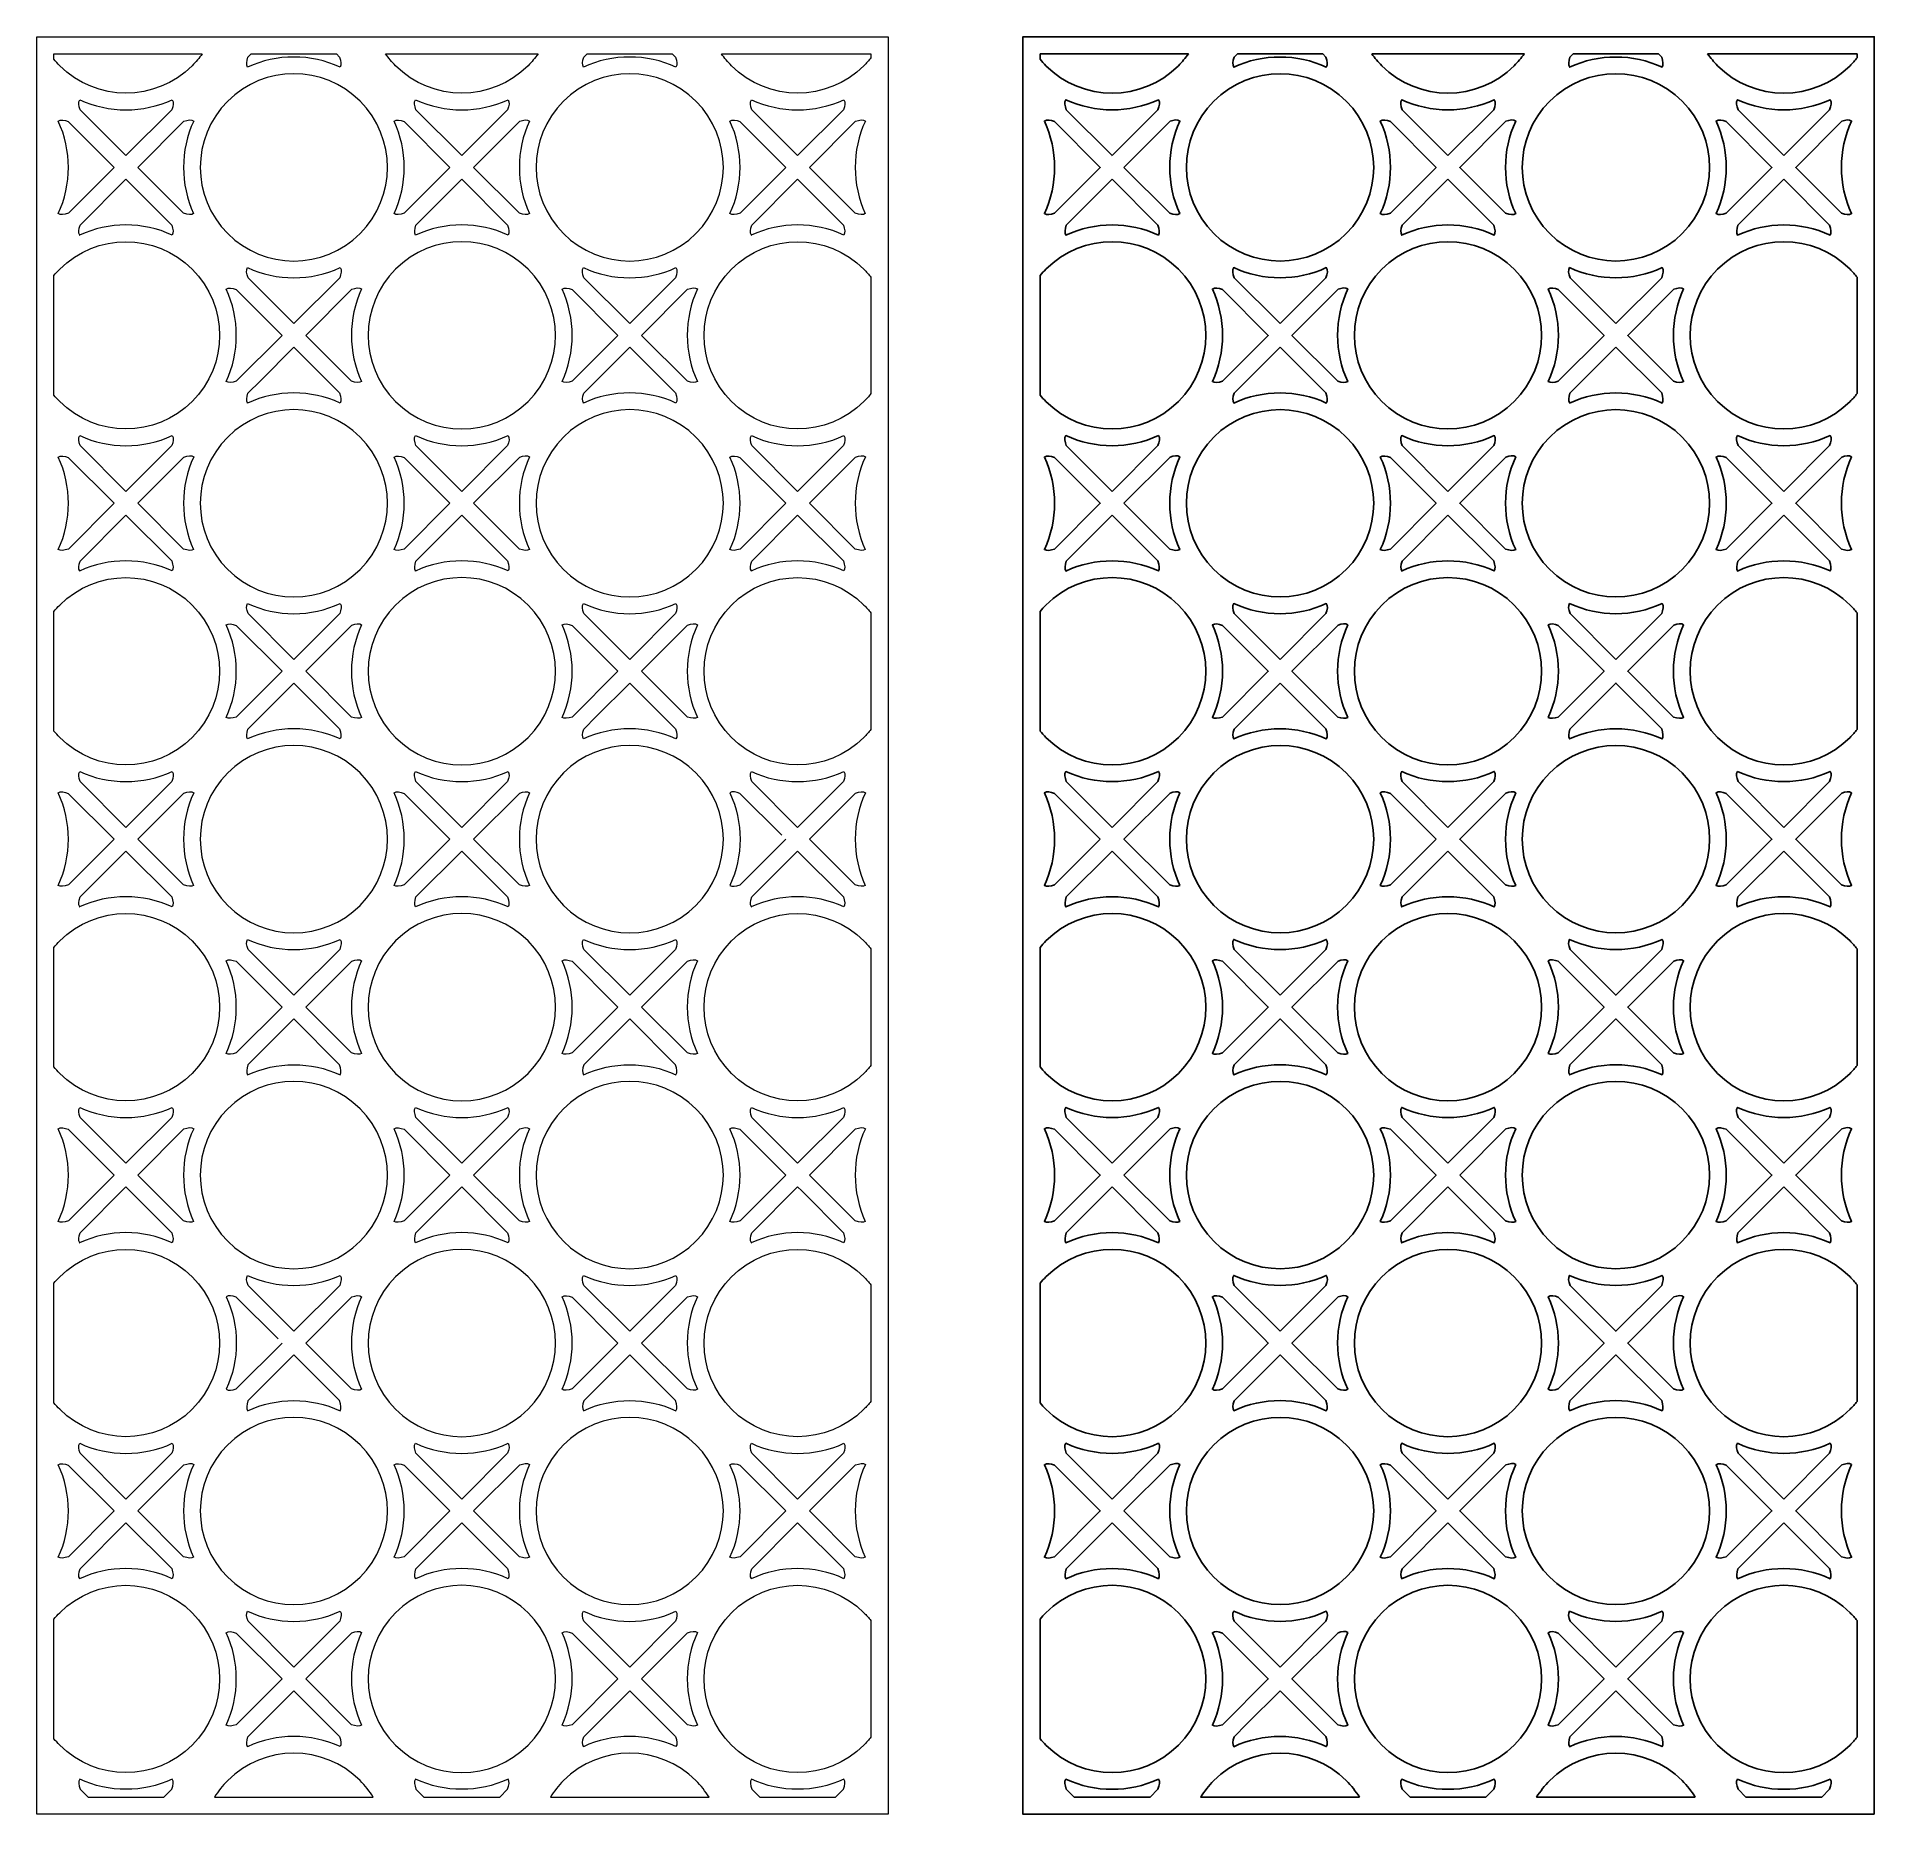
# Model space of a CAD drawing. Header units: centimetres. Extents: x -9.3 to 4.7, y -0.9 to 12.7.
import ezdxf

# ---------------------------------------------------------------- set-up
doc = ezdxf.new("R2010")
doc.units = ezdxf.units.CM
doc.header["$MEASUREMENT"] = 0
doc.layers.add('layer 1', color=7, linetype='Continuous')

msp = doc.modelspace()

# ---------------------------------------------------------------- linework, layer by layer
at = {"layer": 'layer 1', "color": 177, "lineweight": 9}
for points, knots in [([(-2.83594, -0.86993), (-2.83594, -0.86993), (-2.83594, -0.82396), (-2.83594, -0.82396), (-2.83594, -0.82396), (-2.83594, -0.82396), (-2.83594, -0.73895), (-2.83594, -0.73895), (-2.83594, -0.73895), (-2.83594, -0.73895), (-2.83594, 12.58783), (-2.83594, 12.58783), (-2.83594, 12.58783), (-2.83594, 12.58783), (-2.83594, 12.67946), (-2.83594, 12.67946), (-2.83594, 12.67946), (-2.83594, 12.67946), (-2.83594, 12.71882), (-2.83594, 12.71882), (-2.83594, 12.71882), (-2.83594, 12.71882), (-9.21427, 12.71882), (-9.21427, 12.71882), (-9.21427, 12.71882), (-9.21427, 12.71882), (-9.24751, 12.71882), (-9.24751, 12.71882), (-9.24751, 12.71882), (-9.24751, 12.71882), (-9.34525, 12.71882), (-9.34525, 12.71882), (-9.34525, 12.71882), (-9.34525, 12.71882), (-9.34525, -0.73895), (-9.34525, -0.73895), (-9.34525, -0.73895), (-9.34525, -0.73895), (-9.34525, -0.76604), (-9.34525, -0.76604), (-9.34525, -0.76604), (-9.34525, -0.76604), (-9.34525, -0.86993), (-9.34525, -0.86993), (-9.34525, -0.86993), (-9.34525, -0.86993), (-2.83594, -0.86993), (-2.83594, -0.86993)], [0, 0, 0, 0, 0.07692308, 0.07692308, 0.07692308, 0.07692308, 0.15384615, 0.15384615, 0.15384615, 0.15384615, 0.23076923, 0.23076923, 0.23076923, 0.23076923, 0.30769231, 0.30769231, 0.30769231, 0.30769231, 0.38461538, 0.38461538, 0.38461538, 0.38461538, 0.46153846, 0.46153846, 0.46153846, 0.46153846, 0.53846154, 0.53846154, 0.53846154, 0.53846154, 0.61538462, 0.61538462, 0.61538462, 0.61538462, 0.69230769, 0.69230769, 0.69230769, 0.69230769, 0.76923077, 0.76923077, 0.76923077, 0.76923077, 0.84615385, 0.84615385, 0.84615385, 0.84615385, 1, 1, 1, 1]), ([(-9.21427, 12.58783), (-9.21427, 12.58783), (-9.21427, 12.54708), (-9.21427, 12.54708), (-9.21427, 12.54708), (-9.20018, 12.53013), (-9.18524, 12.51364), (-9.16934, 12.49775), (-9.16934, 12.49775), (-8.88981, 12.2182), (-8.43639, 12.2182), (-8.15683, 12.49775), (-8.15683, 12.49775), (-8.12848, 12.5261), (-8.10306, 12.55627), (-8.08045, 12.58783), (-8.08045, 12.58783), (-8.08045, 12.58783), (-9.21427, 12.58783), (-9.21427, 12.58783)], [0, 0, 0, 0, 0.16666667, 0.16666667, 0.16666667, 0.16666667, 0.33333333, 0.33333333, 0.33333333, 0.33333333, 0.5, 0.5, 0.5, 0.5, 0.66666667, 0.66666667, 0.66666667, 0.66666667, 1, 1, 1, 1]), ([(-7.8854, 12.22632), (-7.60585, 12.50587), (-7.15242, 12.50587), (-6.87288, 12.22632), (-6.87288, 12.22632), (-6.59332, 11.94678), (-6.59332, 11.49335), (-6.87288, 11.2138), (-6.87288, 11.2138), (-7.15242, 10.93426), (-7.60585, 10.93426), (-7.8854, 11.2138), (-7.8854, 11.2138), (-8.16495, 11.49335), (-8.16495, 11.94678), (-7.8854, 12.22632)], [0, 0, 0, 0, 0.2, 0.2, 0.2, 0.2, 0.4, 0.4, 0.4, 0.4, 0.6, 0.6, 0.6, 0.6, 1, 1, 1, 1]), ([(-7.70481, 12.58783), (-7.70481, 12.58783), (-7.73035, 12.56229), (-7.73035, 12.56229), (-7.73035, 12.56229), (-7.74074, 12.52977), (-7.7437, 12.50301), (-7.73261, 12.48708), (-7.73261, 12.48708), (-7.73261, 12.48708), (-7.73351, 12.48619), (-7.73351, 12.48619), (-7.73351, 12.48619), (-7.50956, 12.58971), (-7.24959, 12.58983), (-7.02557, 12.48653), (-7.02557, 12.48653), (-7.01476, 12.50293), (-7.01825, 12.53033), (-7.0291, 12.56348), (-7.0291, 12.56348), (-7.0291, 12.56348), (-7.05345, 12.58783), (-7.05345, 12.58783), (-7.05345, 12.58783), (-7.05345, 12.58783), (-7.70481, 12.58783), (-7.70481, 12.58783)], [0, 0, 0, 0, 0.125, 0.125, 0.125, 0.125, 0.25, 0.25, 0.25, 0.25, 0.375, 0.375, 0.375, 0.375, 0.5, 0.5, 0.5, 0.5, 0.625, 0.625, 0.625, 0.625, 0.75, 0.75, 0.75, 0.75, 1, 1, 1, 1]), ([(-6.67782, 12.58783), (-6.65522, 12.55627), (-6.62979, 12.5261), (-6.60144, 12.49775), (-6.60144, 12.49775), (-6.3219, 12.2182), (-5.86847, 12.2182), (-5.58892, 12.49775), (-5.58892, 12.49775), (-5.56057, 12.5261), (-5.53514, 12.55627), (-5.51254, 12.58783), (-5.51254, 12.58783), (-5.51254, 12.58783), (-6.67782, 12.58783), (-6.67782, 12.58783)], [0, 0, 0, 0, 0.2, 0.2, 0.2, 0.2, 0.4, 0.4, 0.4, 0.4, 0.6, 0.6, 0.6, 0.6, 1, 1, 1, 1]), ([(-5.31749, 12.22632), (-5.03794, 12.50587), (-4.58451, 12.50587), (-4.30497, 12.22632), (-4.30497, 12.22632), (-4.02543, 11.94678), (-4.02543, 11.49335), (-4.30497, 11.2138), (-4.30497, 11.2138), (-4.58451, 10.93426), (-5.03794, 10.93426), (-5.31749, 11.2138), (-5.31749, 11.2138), (-5.59703, 11.49335), (-5.59703, 11.94678), (-5.31749, 12.22632)], [0, 0, 0, 0, 0.2, 0.2, 0.2, 0.2, 0.4, 0.4, 0.4, 0.4, 0.6, 0.6, 0.6, 0.6, 1, 1, 1, 1]), ([(-5.13692, 12.58783), (-5.13692, 12.58783), (-5.16246, 12.56229), (-5.16246, 12.56229), (-5.16246, 12.56229), (-5.17283, 12.52977), (-5.17579, 12.50301), (-5.16471, 12.48708), (-5.16471, 12.48708), (-5.16471, 12.48708), (-5.1656, 12.48619), (-5.1656, 12.48619), (-5.1656, 12.48619), (-4.94165, 12.58971), (-4.68169, 12.58983), (-4.45767, 12.48653), (-4.45767, 12.48653), (-4.44686, 12.50293), (-4.45034, 12.53033), (-4.46119, 12.56348), (-4.46119, 12.56348), (-4.46119, 12.56348), (-4.48554, 12.58783), (-4.48554, 12.58783), (-4.48554, 12.58783), (-4.48554, 12.58783), (-5.13692, 12.58783), (-5.13692, 12.58783)], [0, 0, 0, 0, 0.125, 0.125, 0.125, 0.125, 0.25, 0.25, 0.25, 0.25, 0.375, 0.375, 0.375, 0.375, 0.5, 0.5, 0.5, 0.5, 0.625, 0.625, 0.625, 0.625, 0.75, 0.75, 0.75, 0.75, 1, 1, 1, 1]), ([(-4.10993, 12.58783), (-4.08733, 12.55627), (-4.0619, 12.5261), (-4.03355, 12.49775), (-4.03355, 12.49775), (-3.75399, 12.2182), (-3.30057, 12.2182), (-3.02102, 12.49775), (-3.02102, 12.49775), (-3.00163, 12.51714), (-2.98363, 12.5374), (-2.96693, 12.55835), (-2.96693, 12.55835), (-2.96693, 12.55835), (-2.96693, 12.58783), (-2.96693, 12.58783), (-2.96693, 12.58783), (-2.96693, 12.58783), (-4.10993, 12.58783), (-4.10993, 12.58783)], [0, 0, 0, 0, 0.16666667, 0.16666667, 0.16666667, 0.16666667, 0.33333333, 0.33333333, 0.33333333, 0.33333333, 0.5, 0.5, 0.5, 0.5, 0.66666667, 0.66666667, 0.66666667, 0.66666667, 1, 1, 1, 1]), ([(-8.66308, 11.81054), (-8.66308, 11.81054), (-8.31277, 12.16086), (-8.31277, 12.16086), (-8.31277, 12.16086), (-8.30209, 12.19119), (-8.29485, 12.21983), (-8.30944, 12.23757), (-8.30944, 12.23757), (-8.53324, 12.13436), (-8.793, 12.13435), (-9.0168, 12.23756), (-9.0168, 12.23756), (-9.03132, 12.21983), (-9.02418, 12.19126), (-9.01351, 12.16097), (-9.01351, 12.16097), (-9.01351, 12.16097), (-8.66309, 11.81054), (-8.66309, 11.81054), (-8.66309, 11.81054), (-8.66309, 11.81054), (-8.66308, 11.81054), (-8.66308, 11.81054)], [0, 0, 0, 0, 0.14285714, 0.14285714, 0.14285714, 0.14285714, 0.28571429, 0.28571429, 0.28571429, 0.28571429, 0.42857143, 0.42857143, 0.42857143, 0.42857143, 0.57142857, 0.57142857, 0.57142857, 0.57142857, 0.71428571, 0.71428571, 0.71428571, 0.71428571, 1, 1, 1, 1]), ([(-6.09519, 11.81054), (-6.09519, 11.81054), (-5.74486, 12.16087), (-5.74486, 12.16087), (-5.74486, 12.16087), (-5.73418, 12.1912), (-5.72695, 12.21983), (-5.74153, 12.23757), (-5.74153, 12.23757), (-5.96534, 12.13436), (-6.22509, 12.13435), (-6.44889, 12.23756), (-6.44889, 12.23756), (-6.46343, 12.21983), (-6.45627, 12.19126), (-6.44561, 12.16097), (-6.44561, 12.16097), (-6.44561, 12.16097), (-6.09519, 11.81054), (-6.09519, 11.81054)], [0, 0, 0, 0, 0.16666667, 0.16666667, 0.16666667, 0.16666667, 0.33333333, 0.33333333, 0.33333333, 0.33333333, 0.5, 0.5, 0.5, 0.5, 0.66666667, 0.66666667, 0.66666667, 0.66666667, 1, 1, 1, 1]), ([(-3.52728, 11.81054), (-3.52728, 11.81054), (-3.17694, 12.16088), (-3.17694, 12.16088), (-3.17694, 12.16088), (-3.16628, 12.1912), (-3.15903, 12.21983), (-3.17362, 12.23757), (-3.17362, 12.23757), (-3.39743, 12.13436), (-3.65719, 12.13435), (-3.88098, 12.23756), (-3.88098, 12.23756), (-3.89552, 12.21983), (-3.88836, 12.19126), (-3.87771, 12.16098), (-3.87771, 12.16098), (-3.87771, 12.16098), (-3.52728, 11.81054), (-3.52728, 11.81054)], [0, 0, 0, 0, 0.16666667, 0.16666667, 0.16666667, 0.16666667, 0.33333333, 0.33333333, 0.33333333, 0.33333333, 0.5, 0.5, 0.5, 0.5, 0.66666667, 0.66666667, 0.66666667, 0.66666667, 1, 1, 1, 1]), ([(-9.10365, 11.36998), (-9.10365, 11.36998), (-8.75358, 11.72005), (-8.75358, 11.72005), (-8.75358, 11.72005), (-8.75358, 11.72005), (-9.10395, 12.07043), (-9.10395, 12.07043), (-9.10395, 12.07043), (-9.1343, 12.08111), (-9.16289, 12.08831), (-9.18063, 12.07371), (-9.18063, 12.07371), (-9.07746, 11.84994), (-9.07743, 11.59026), (-9.1806, 11.36647), (-9.1806, 11.36647), (-9.16422, 11.35568), (-9.13681, 11.35913), (-9.10365, 11.36998)], [0, 0, 0, 0, 0.16666667, 0.16666667, 0.16666667, 0.16666667, 0.33333333, 0.33333333, 0.33333333, 0.33333333, 0.5, 0.5, 0.5, 0.5, 0.66666667, 0.66666667, 0.66666667, 0.66666667, 1, 1, 1, 1]), ([(-8.57259, 11.72005), (-8.57259, 11.72005), (-8.22251, 11.36995), (-8.22251, 11.36995), (-8.22251, 11.36995), (-8.18939, 11.35913), (-8.16202, 11.35568), (-8.14565, 11.36645), (-8.14565, 11.36645), (-8.24896, 11.59049), (-8.24884, 11.8505), (-8.1453, 12.07444), (-8.1453, 12.07444), (-8.16251, 12.08928), (-8.19037, 12.08283), (-8.22012, 12.07254), (-8.22012, 12.07254), (-8.22012, 12.07254), (-8.57259, 11.72005), (-8.57259, 11.72005)], [0, 0, 0, 0, 0.16666667, 0.16666667, 0.16666667, 0.16666667, 0.33333333, 0.33333333, 0.33333333, 0.33333333, 0.5, 0.5, 0.5, 0.5, 0.66666667, 0.66666667, 0.66666667, 0.66666667, 1, 1, 1, 1]), ([(-6.53574, 11.36998), (-6.53574, 11.36998), (-6.18567, 11.72005), (-6.18567, 11.72005), (-6.18567, 11.72005), (-6.18567, 11.72005), (-6.53605, 12.07043), (-6.53605, 12.07043), (-6.53605, 12.07043), (-6.56639, 12.08111), (-6.59499, 12.08831), (-6.61272, 12.07371), (-6.61272, 12.07371), (-6.50954, 11.84994), (-6.50952, 11.59026), (-6.6127, 11.36647), (-6.6127, 11.36647), (-6.59632, 11.35568), (-6.56891, 11.35913), (-6.53574, 11.36998)], [0, 0, 0, 0, 0.16666667, 0.16666667, 0.16666667, 0.16666667, 0.33333333, 0.33333333, 0.33333333, 0.33333333, 0.5, 0.5, 0.5, 0.5, 0.66666667, 0.66666667, 0.66666667, 0.66666667, 1, 1, 1, 1]), ([(-5.65222, 12.07254), (-5.65222, 12.07254), (-6.0047, 11.72005), (-6.0047, 11.72005), (-6.0047, 11.72005), (-6.0047, 11.72005), (-5.65459, 11.36995), (-5.65459, 11.36995), (-5.65459, 11.36995), (-5.62149, 11.35913), (-5.59412, 11.35568), (-5.57773, 11.36645), (-5.57773, 11.36645), (-5.68105, 11.59049), (-5.68093, 11.8505), (-5.57739, 12.07444), (-5.57739, 12.07444), (-5.59461, 12.08928), (-5.62248, 12.08283), (-5.65222, 12.07254)], [0, 0, 0, 0, 0.16666667, 0.16666667, 0.16666667, 0.16666667, 0.33333333, 0.33333333, 0.33333333, 0.33333333, 0.5, 0.5, 0.5, 0.5, 0.66666667, 0.66666667, 0.66666667, 0.66666667, 1, 1, 1, 1]), ([(-3.96783, 11.37), (-3.96783, 11.37), (-3.61777, 11.72004), (-3.61777, 11.72004), (-3.61777, 11.72004), (-3.61777, 11.72004), (-3.96814, 12.07043), (-3.96814, 12.07043), (-3.96814, 12.07043), (-3.9985, 12.08111), (-4.02708, 12.08831), (-4.04483, 12.07371), (-4.04483, 12.07371), (-3.94165, 11.84994), (-3.94163, 11.59026), (-4.04479, 11.36647), (-4.04479, 11.36647), (-4.02841, 11.35566), (-4.00098, 11.35913), (-3.96783, 11.37)], [0, 0, 0, 0, 0.16666667, 0.16666667, 0.16666667, 0.16666667, 0.33333333, 0.33333333, 0.33333333, 0.33333333, 0.5, 0.5, 0.5, 0.5, 0.66666667, 0.66666667, 0.66666667, 0.66666667, 1, 1, 1, 1]), ([(-3.08431, 12.07254), (-3.08431, 12.07254), (-3.43679, 11.72005), (-3.43679, 11.72005), (-3.43679, 11.72005), (-3.43679, 11.72005), (-3.0867, 11.36996), (-3.0867, 11.36996), (-3.0867, 11.36996), (-3.05359, 11.35913), (-3.02621, 11.35568), (-3.00984, 11.36645), (-3.00984, 11.36645), (-3.11315, 11.59049), (-3.11302, 11.8505), (-3.00948, 12.07444), (-3.00948, 12.07444), (-3.0267, 12.08928), (-3.05457, 12.08283), (-3.08431, 12.07254)], [0, 0, 0, 0, 0.16666667, 0.16666667, 0.16666667, 0.16666667, 0.33333333, 0.33333333, 0.33333333, 0.33333333, 0.5, 0.5, 0.5, 0.5, 0.66666667, 0.66666667, 0.66666667, 0.66666667, 1, 1, 1, 1]), ([(-8.66309, 11.62957), (-8.66309, 11.62957), (-9.01431, 11.27835), (-9.01431, 11.27835), (-9.01431, 11.27835), (-9.02469, 11.24582), (-9.02765, 11.21904), (-9.01657, 11.20313), (-9.01657, 11.20313), (-9.01657, 11.20313), (-9.01746, 11.20225), (-9.01746, 11.20225), (-9.01746, 11.20225), (-8.79351, 11.30576), (-8.53354, 11.30587), (-8.30952, 11.20259), (-8.30952, 11.20259), (-8.29872, 11.21897), (-8.30221, 11.24637), (-8.31304, 11.27953), (-8.31304, 11.27953), (-8.31304, 11.27953), (-8.66309, 11.62957), (-8.66309, 11.62957)], [0, 0, 0, 0, 0.14285714, 0.14285714, 0.14285714, 0.14285714, 0.28571429, 0.28571429, 0.28571429, 0.28571429, 0.42857143, 0.42857143, 0.42857143, 0.42857143, 0.57142857, 0.57142857, 0.57142857, 0.57142857, 0.71428571, 0.71428571, 0.71428571, 0.71428571, 1, 1, 1, 1]), ([(-6.09519, 11.62957), (-6.09519, 11.62957), (-6.44641, 11.27835), (-6.44641, 11.27835), (-6.44641, 11.27835), (-6.45678, 11.24582), (-6.45974, 11.21904), (-6.44866, 11.20313), (-6.44866, 11.20313), (-6.44866, 11.20313), (-6.44955, 11.20225), (-6.44955, 11.20225), (-6.44955, 11.20225), (-6.2256, 11.30576), (-5.96564, 11.30587), (-5.74162, 11.20259), (-5.74162, 11.20259), (-5.73081, 11.21897), (-5.73429, 11.24637), (-5.74515, 11.27953), (-5.74515, 11.27953), (-5.74515, 11.27953), (-6.09519, 11.62957), (-6.09519, 11.62957)], [0, 0, 0, 0, 0.14285714, 0.14285714, 0.14285714, 0.14285714, 0.28571429, 0.28571429, 0.28571429, 0.28571429, 0.42857143, 0.42857143, 0.42857143, 0.42857143, 0.57142857, 0.57142857, 0.57142857, 0.57142857, 0.71428571, 0.71428571, 0.71428571, 0.71428571, 1, 1, 1, 1]), ([(-3.52728, 11.62957), (-3.52728, 11.62957), (-3.8785, 11.27835), (-3.8785, 11.27835), (-3.8785, 11.27835), (-3.88889, 11.24582), (-3.89184, 11.21904), (-3.88076, 11.20313), (-3.88076, 11.20313), (-3.88076, 11.20313), (-3.88164, 11.20225), (-3.88164, 11.20225), (-3.88164, 11.20225), (-3.6577, 11.30576), (-3.39773, 11.30587), (-3.1737, 11.20259), (-3.1737, 11.20259), (-3.1629, 11.21897), (-3.16639, 11.24637), (-3.17724, 11.27953), (-3.17724, 11.27953), (-3.17724, 11.27953), (-3.52728, 11.62957), (-3.52728, 11.62957)], [0, 0, 0, 0, 0.14285714, 0.14285714, 0.14285714, 0.14285714, 0.28571429, 0.28571429, 0.28571429, 0.28571429, 0.42857143, 0.42857143, 0.42857143, 0.42857143, 0.57142857, 0.57142857, 0.57142857, 0.57142857, 0.71428571, 0.71428571, 0.71428571, 0.71428571, 1, 1, 1, 1]), ([(-9.21427, 9.97918), (-9.20018, 9.96223), (-9.18524, 9.94575), (-9.16934, 9.92985), (-9.16934, 9.92985), (-8.88981, 9.6503), (-8.43639, 9.6503), (-8.15683, 9.92985), (-8.15683, 9.92985), (-7.87728, 10.2094), (-7.87728, 10.66282), (-8.15683, 10.94237), (-8.15683, 10.94237), (-8.43639, 11.22192), (-8.88981, 11.22192), (-9.16934, 10.94237), (-9.16934, 10.94237), (-9.18524, 10.92648), (-9.20018, 10.91), (-9.21427, 10.89304), (-9.21427, 10.89304), (-9.21427, 10.89304), (-9.21427, 9.97918), (-9.21427, 9.97918)], [0, 0, 0, 0, 0.14285714, 0.14285714, 0.14285714, 0.14285714, 0.28571429, 0.28571429, 0.28571429, 0.28571429, 0.42857143, 0.42857143, 0.42857143, 0.42857143, 0.57142857, 0.57142857, 0.57142857, 0.57142857, 0.71428571, 0.71428571, 0.71428571, 0.71428571, 1, 1, 1, 1]), ([(-6.60144, 10.94237), (-6.3219, 11.22192), (-5.86847, 11.22192), (-5.58892, 10.94237), (-5.58892, 10.94237), (-5.30937, 10.66282), (-5.30937, 10.2094), (-5.58892, 9.92985), (-5.58892, 9.92985), (-5.86847, 9.6503), (-6.3219, 9.6503), (-6.60144, 9.92985), (-6.60144, 9.92985), (-6.881, 10.2094), (-6.881, 10.66282), (-6.60144, 10.94237)], [0, 0, 0, 0, 0.2, 0.2, 0.2, 0.2, 0.4, 0.4, 0.4, 0.4, 0.6, 0.6, 0.6, 0.6, 1, 1, 1, 1]), ([(-2.96693, 10.88177), (-2.98363, 10.90272), (-3.00163, 10.92298), (-3.02102, 10.94237), (-3.02102, 10.94237), (-3.30057, 11.22192), (-3.75399, 11.22192), (-4.03355, 10.94237), (-4.03355, 10.94237), (-4.31309, 10.66282), (-4.31309, 10.2094), (-4.03355, 9.92985), (-4.03355, 9.92985), (-3.75399, 9.6503), (-3.30057, 9.6503), (-3.02102, 9.92985), (-3.02102, 9.92985), (-3.00163, 9.94925), (-2.98363, 9.9695), (-2.96693, 9.99045), (-2.96693, 9.99045), (-2.96693, 9.99045), (-2.96693, 10.88177), (-2.96693, 10.88177)], [0, 0, 0, 0, 0.14285714, 0.14285714, 0.14285714, 0.14285714, 0.28571429, 0.28571429, 0.28571429, 0.28571429, 0.42857143, 0.42857143, 0.42857143, 0.42857143, 0.57142857, 0.57142857, 0.57142857, 0.57142857, 0.71428571, 0.71428571, 0.71428571, 0.71428571, 1, 1, 1, 1]), ([(-7.37913, 10.52658), (-7.37913, 10.52658), (-7.02882, 10.87691), (-7.02882, 10.87691), (-7.02882, 10.87691), (-7.01813, 10.90725), (-7.01089, 10.93587), (-7.02548, 10.95362), (-7.02548, 10.95362), (-7.24928, 10.8504), (-7.50904, 10.8504), (-7.73283, 10.95361), (-7.73283, 10.95361), (-7.74737, 10.93587), (-7.74022, 10.90731), (-7.72956, 10.87701), (-7.72956, 10.87701), (-7.72956, 10.87701), (-7.37913, 10.52658), (-7.37913, 10.52658)], [0, 0, 0, 0, 0.16666667, 0.16666667, 0.16666667, 0.16666667, 0.33333333, 0.33333333, 0.33333333, 0.33333333, 0.5, 0.5, 0.5, 0.5, 0.66666667, 0.66666667, 0.66666667, 0.66666667, 1, 1, 1, 1]), ([(-4.81123, 10.52658), (-4.81123, 10.52658), (-4.46091, 10.87691), (-4.46091, 10.87691), (-4.46091, 10.87691), (-4.45022, 10.90725), (-4.443, 10.93587), (-4.45758, 10.95362), (-4.45758, 10.95362), (-4.68137, 10.8504), (-4.94115, 10.8504), (-5.16492, 10.95361), (-5.16492, 10.95361), (-5.17947, 10.93587), (-5.17233, 10.90731), (-5.16166, 10.87701), (-5.16166, 10.87701), (-5.16166, 10.87701), (-4.81123, 10.52658), (-4.81123, 10.52658)], [0, 0, 0, 0, 0.16666667, 0.16666667, 0.16666667, 0.16666667, 0.33333333, 0.33333333, 0.33333333, 0.33333333, 0.5, 0.5, 0.5, 0.5, 0.66666667, 0.66666667, 0.66666667, 0.66666667, 1, 1, 1, 1]), ([(-7.81967, 10.08605), (-7.81967, 10.08605), (-7.46962, 10.43609), (-7.46962, 10.43609), (-7.46962, 10.43609), (-7.46962, 10.43609), (-7.81999, 10.78648), (-7.81999, 10.78648), (-7.81999, 10.78648), (-7.85035, 10.79716), (-7.87894, 10.80436), (-7.89668, 10.78976), (-7.89668, 10.78976), (-7.79351, 10.56598), (-7.79348, 10.30631), (-7.89665, 10.08252), (-7.89665, 10.08252), (-7.88026, 10.07171), (-7.85285, 10.07519), (-7.81967, 10.08605)], [0, 0, 0, 0, 0.16666667, 0.16666667, 0.16666667, 0.16666667, 0.33333333, 0.33333333, 0.33333333, 0.33333333, 0.5, 0.5, 0.5, 0.5, 0.66666667, 0.66666667, 0.66666667, 0.66666667, 1, 1, 1, 1]), ([(-6.93616, 10.78858), (-6.93616, 10.78858), (-7.28865, 10.43611), (-7.28865, 10.43611), (-7.28865, 10.43611), (-7.28865, 10.43611), (-7.28865, 10.43609), (-7.28865, 10.43609), (-7.28865, 10.43609), (-7.28865, 10.43609), (-6.93856, 10.08601), (-6.93856, 10.08601), (-6.93856, 10.08601), (-6.90545, 10.07519), (-6.87807, 10.07173), (-6.8617, 10.0825), (-6.8617, 10.0825), (-6.965, 10.30654), (-6.96488, 10.56654), (-6.86134, 10.79049), (-6.86134, 10.79049), (-6.87855, 10.80532), (-6.90643, 10.79888), (-6.93616, 10.78858)], [0, 0, 0, 0, 0.14285714, 0.14285714, 0.14285714, 0.14285714, 0.28571429, 0.28571429, 0.28571429, 0.28571429, 0.42857143, 0.42857143, 0.42857143, 0.42857143, 0.57142857, 0.57142857, 0.57142857, 0.57142857, 0.71428571, 0.71428571, 0.71428571, 0.71428571, 1, 1, 1, 1]), ([(-5.25176, 10.08605), (-5.25176, 10.08605), (-4.90171, 10.43609), (-4.90171, 10.43609), (-4.90171, 10.43609), (-4.90171, 10.43609), (-5.2521, 10.78648), (-5.2521, 10.78648), (-5.2521, 10.78648), (-5.28245, 10.79716), (-5.31104, 10.80436), (-5.32878, 10.78976), (-5.32878, 10.78976), (-5.22559, 10.56598), (-5.22557, 10.30631), (-5.32874, 10.08252), (-5.32874, 10.08252), (-5.31237, 10.07171), (-5.28493, 10.07519), (-5.25176, 10.08605)], [0, 0, 0, 0, 0.16666667, 0.16666667, 0.16666667, 0.16666667, 0.33333333, 0.33333333, 0.33333333, 0.33333333, 0.5, 0.5, 0.5, 0.5, 0.66666667, 0.66666667, 0.66666667, 0.66666667, 1, 1, 1, 1]), ([(-4.36826, 10.78858), (-4.36826, 10.78858), (-4.72074, 10.43611), (-4.72074, 10.43611), (-4.72074, 10.43611), (-4.72074, 10.43611), (-4.37063, 10.086), (-4.37063, 10.086), (-4.37063, 10.086), (-4.33753, 10.07519), (-4.31017, 10.07174), (-4.29379, 10.0825), (-4.29379, 10.0825), (-4.3971, 10.30654), (-4.39699, 10.56654), (-4.29344, 10.79049), (-4.29344, 10.79049), (-4.31066, 10.80532), (-4.33852, 10.79888), (-4.36826, 10.78858)], [0, 0, 0, 0, 0.16666667, 0.16666667, 0.16666667, 0.16666667, 0.33333333, 0.33333333, 0.33333333, 0.33333333, 0.5, 0.5, 0.5, 0.5, 0.66666667, 0.66666667, 0.66666667, 0.66666667, 1, 1, 1, 1]), ([(-7.37913, 10.34562), (-7.37913, 10.34562), (-7.63549, 10.08927), (-7.63549, 10.08927), (-7.63549, 10.08927), (-7.63549, 10.08927), (-7.73035, 9.99439), (-7.73035, 9.99439), (-7.73035, 9.99439), (-7.74074, 9.96187), (-7.7437, 9.93509), (-7.73261, 9.91918), (-7.73261, 9.91918), (-7.73261, 9.91918), (-7.73351, 9.91829), (-7.73351, 9.91829), (-7.73351, 9.91829), (-7.50956, 10.02181), (-7.24959, 10.02192), (-7.02557, 9.91863), (-7.02557, 9.91863), (-7.01476, 9.93502), (-7.01825, 9.96242), (-7.0291, 9.99558), (-7.0291, 9.99558), (-7.0291, 9.99558), (-7.37913, 10.34562), (-7.37913, 10.34562)], [0, 0, 0, 0, 0.125, 0.125, 0.125, 0.125, 0.25, 0.25, 0.25, 0.25, 0.375, 0.375, 0.375, 0.375, 0.5, 0.5, 0.5, 0.5, 0.625, 0.625, 0.625, 0.625, 0.75, 0.75, 0.75, 0.75, 1, 1, 1, 1]), ([(-4.81123, 10.34562), (-4.81123, 10.34562), (-5.16246, 9.99439), (-5.16246, 9.99439), (-5.16246, 9.99439), (-5.17283, 9.96187), (-5.17579, 9.93509), (-5.16471, 9.91918), (-5.16471, 9.91918), (-5.16471, 9.91918), (-5.1656, 9.91829), (-5.1656, 9.91829), (-5.1656, 9.91829), (-4.94165, 10.02181), (-4.68169, 10.02192), (-4.45767, 9.91863), (-4.45767, 9.91863), (-4.44686, 9.93502), (-4.45034, 9.96242), (-4.46119, 9.99558), (-4.46119, 9.99558), (-4.46119, 9.99558), (-4.81123, 10.34562), (-4.81123, 10.34562)], [0, 0, 0, 0, 0.14285714, 0.14285714, 0.14285714, 0.14285714, 0.28571429, 0.28571429, 0.28571429, 0.28571429, 0.42857143, 0.42857143, 0.42857143, 0.42857143, 0.57142857, 0.57142857, 0.57142857, 0.57142857, 0.71428571, 0.71428571, 0.71428571, 0.71428571, 1, 1, 1, 1]), ([(-7.8854, 9.65842), (-7.60585, 9.93797), (-7.15242, 9.93797), (-6.87288, 9.65842), (-6.87288, 9.65842), (-6.59332, 9.37887), (-6.59332, 8.92545), (-6.87288, 8.64589), (-6.87288, 8.64589), (-7.15242, 8.36635), (-7.60585, 8.36635), (-7.8854, 8.64589), (-7.8854, 8.64589), (-8.16495, 8.92545), (-8.16495, 9.37887), (-7.8854, 9.65842)], [0, 0, 0, 0, 0.2, 0.2, 0.2, 0.2, 0.4, 0.4, 0.4, 0.4, 0.6, 0.6, 0.6, 0.6, 1, 1, 1, 1]), ([(-5.31749, 9.65842), (-5.03794, 9.93797), (-4.58451, 9.93797), (-4.30497, 9.65842), (-4.30497, 9.65842), (-4.02543, 9.37887), (-4.02543, 8.92545), (-4.30497, 8.64589), (-4.30497, 8.64589), (-4.58451, 8.36635), (-5.03794, 8.36635), (-5.31749, 8.64589), (-5.31749, 8.64589), (-5.59703, 8.92545), (-5.59703, 9.37887), (-5.31749, 9.65842)], [0, 0, 0, 0, 0.2, 0.2, 0.2, 0.2, 0.4, 0.4, 0.4, 0.4, 0.6, 0.6, 0.6, 0.6, 1, 1, 1, 1]), ([(-8.66308, 9.24263), (-8.66308, 9.24263), (-8.31277, 9.59295), (-8.31277, 9.59295), (-8.31277, 9.59295), (-8.30209, 9.6233), (-8.29485, 9.65193), (-8.30944, 9.66968), (-8.30944, 9.66968), (-8.53324, 9.56645), (-8.793, 9.56644), (-9.0168, 9.66965), (-9.0168, 9.66965), (-9.03132, 9.65193), (-9.02418, 9.62335), (-9.0135, 9.59305), (-9.0135, 9.59305), (-9.0135, 9.59305), (-8.66309, 9.24263), (-8.66309, 9.24263), (-8.66309, 9.24263), (-8.66309, 9.24263), (-8.66308, 9.24263), (-8.66308, 9.24263)], [0, 0, 0, 0, 0.14285714, 0.14285714, 0.14285714, 0.14285714, 0.28571429, 0.28571429, 0.28571429, 0.28571429, 0.42857143, 0.42857143, 0.42857143, 0.42857143, 0.57142857, 0.57142857, 0.57142857, 0.57142857, 0.71428571, 0.71428571, 0.71428571, 0.71428571, 1, 1, 1, 1]), ([(-6.09519, 9.24263), (-6.09519, 9.24263), (-5.74486, 9.59296), (-5.74486, 9.59296), (-5.74486, 9.59296), (-5.73418, 9.62331), (-5.72695, 9.65193), (-5.74153, 9.66968), (-5.74153, 9.66968), (-5.96534, 9.56645), (-6.22509, 9.56644), (-6.44889, 9.66965), (-6.44889, 9.66965), (-6.46343, 9.65193), (-6.45627, 9.62335), (-6.44559, 9.59305), (-6.44559, 9.59305), (-6.44559, 9.59305), (-6.09519, 9.24263), (-6.09519, 9.24263)], [0, 0, 0, 0, 0.16666667, 0.16666667, 0.16666667, 0.16666667, 0.33333333, 0.33333333, 0.33333333, 0.33333333, 0.5, 0.5, 0.5, 0.5, 0.66666667, 0.66666667, 0.66666667, 0.66666667, 1, 1, 1, 1]), ([(-3.52728, 9.24263), (-3.52728, 9.24263), (-3.17694, 9.59297), (-3.17694, 9.59297), (-3.17694, 9.59297), (-3.16628, 9.62331), (-3.15903, 9.65193), (-3.17362, 9.66968), (-3.17362, 9.66968), (-3.39743, 9.56645), (-3.65719, 9.56644), (-3.88098, 9.66965), (-3.88098, 9.66965), (-3.89552, 9.65193), (-3.88836, 9.62336), (-3.87771, 9.59306), (-3.87771, 9.59306), (-3.87771, 9.59306), (-3.52728, 9.24263), (-3.52728, 9.24263)], [0, 0, 0, 0, 0.16666667, 0.16666667, 0.16666667, 0.16666667, 0.33333333, 0.33333333, 0.33333333, 0.33333333, 0.5, 0.5, 0.5, 0.5, 0.66666667, 0.66666667, 0.66666667, 0.66666667, 1, 1, 1, 1]), ([(-9.10363, 8.8021), (-9.10363, 8.8021), (-8.75358, 9.15214), (-8.75358, 9.15214), (-8.75358, 9.15214), (-8.75358, 9.15214), (-9.10395, 9.50252), (-9.10395, 9.50252), (-9.10395, 9.50252), (-9.1343, 9.5132), (-9.16289, 9.52041), (-9.18063, 9.50582), (-9.18063, 9.50582), (-9.07746, 9.28204), (-9.07743, 9.02236), (-9.1806, 8.79858), (-9.1806, 8.79858), (-9.16422, 8.78776), (-9.13679, 8.79123), (-9.10363, 8.8021)], [0, 0, 0, 0, 0.16666667, 0.16666667, 0.16666667, 0.16666667, 0.33333333, 0.33333333, 0.33333333, 0.33333333, 0.5, 0.5, 0.5, 0.5, 0.66666667, 0.66666667, 0.66666667, 0.66666667, 1, 1, 1, 1]), ([(-8.57261, 9.15214), (-8.57261, 9.15214), (-8.22251, 8.80205), (-8.22251, 8.80205), (-8.22251, 8.80205), (-8.18939, 8.79123), (-8.16202, 8.78778), (-8.14565, 8.79856), (-8.14565, 8.79856), (-8.24896, 9.02259), (-8.24884, 9.28259), (-8.1453, 9.50653), (-8.1453, 9.50653), (-8.16251, 9.52138), (-8.19037, 9.51493), (-8.22012, 9.50462), (-8.22012, 9.50462), (-8.22012, 9.50462), (-8.57261, 9.15214), (-8.57261, 9.15214)], [0, 0, 0, 0, 0.16666667, 0.16666667, 0.16666667, 0.16666667, 0.33333333, 0.33333333, 0.33333333, 0.33333333, 0.5, 0.5, 0.5, 0.5, 0.66666667, 0.66666667, 0.66666667, 0.66666667, 1, 1, 1, 1]), ([(-6.53572, 8.8021), (-6.53572, 8.8021), (-6.18567, 9.15214), (-6.18567, 9.15214), (-6.18567, 9.15214), (-6.18567, 9.15214), (-6.53605, 9.50252), (-6.53605, 9.50252), (-6.53605, 9.50252), (-6.56639, 9.5132), (-6.59499, 9.52041), (-6.61272, 9.50582), (-6.61272, 9.50582), (-6.50954, 9.28204), (-6.50952, 9.02236), (-6.6127, 8.79858), (-6.6127, 8.79858), (-6.59632, 8.78776), (-6.56888, 8.79123), (-6.53572, 8.8021)], [0, 0, 0, 0, 0.16666667, 0.16666667, 0.16666667, 0.16666667, 0.33333333, 0.33333333, 0.33333333, 0.33333333, 0.5, 0.5, 0.5, 0.5, 0.66666667, 0.66666667, 0.66666667, 0.66666667, 1, 1, 1, 1]), ([(-5.65222, 9.50462), (-5.65222, 9.50462), (-6.0047, 9.15214), (-6.0047, 9.15214), (-6.0047, 9.15214), (-6.0047, 9.15214), (-5.65459, 8.80205), (-5.65459, 8.80205), (-5.65459, 8.80205), (-5.62149, 8.79123), (-5.59412, 8.78778), (-5.57773, 8.79856), (-5.57773, 8.79856), (-5.68105, 9.02259), (-5.68093, 9.28259), (-5.57739, 9.50653), (-5.57739, 9.50653), (-5.59461, 9.52138), (-5.62248, 9.51493), (-5.65222, 9.50462)], [0, 0, 0, 0, 0.16666667, 0.16666667, 0.16666667, 0.16666667, 0.33333333, 0.33333333, 0.33333333, 0.33333333, 0.5, 0.5, 0.5, 0.5, 0.66666667, 0.66666667, 0.66666667, 0.66666667, 1, 1, 1, 1]), ([(-3.96781, 8.8021), (-3.96781, 8.8021), (-3.61777, 9.15214), (-3.61777, 9.15214), (-3.61777, 9.15214), (-3.61777, 9.15214), (-3.96814, 9.50252), (-3.96814, 9.50252), (-3.96814, 9.50252), (-3.9985, 9.5132), (-4.02708, 9.52041), (-4.04483, 9.50582), (-4.04483, 9.50582), (-3.94165, 9.28204), (-3.94163, 9.02236), (-4.04479, 8.79858), (-4.04479, 8.79858), (-4.0284, 8.78776), (-4.00098, 8.79123), (-3.96781, 8.8021)], [0, 0, 0, 0, 0.16666667, 0.16666667, 0.16666667, 0.16666667, 0.33333333, 0.33333333, 0.33333333, 0.33333333, 0.5, 0.5, 0.5, 0.5, 0.66666667, 0.66666667, 0.66666667, 0.66666667, 1, 1, 1, 1]), ([(-3.08431, 9.50462), (-3.08431, 9.50462), (-3.43679, 9.15214), (-3.43679, 9.15214), (-3.43679, 9.15214), (-3.43679, 9.15214), (-3.08669, 8.80205), (-3.08669, 8.80205), (-3.08669, 8.80205), (-3.05358, 8.79123), (-3.02621, 8.78777), (-3.00984, 8.79856), (-3.00984, 8.79856), (-3.11315, 9.02259), (-3.11302, 9.28259), (-3.00948, 9.50653), (-3.00948, 9.50653), (-3.0267, 9.52138), (-3.05457, 9.51493), (-3.08431, 9.50462)], [0, 0, 0, 0, 0.16666667, 0.16666667, 0.16666667, 0.16666667, 0.33333333, 0.33333333, 0.33333333, 0.33333333, 0.5, 0.5, 0.5, 0.5, 0.66666667, 0.66666667, 0.66666667, 0.66666667, 1, 1, 1, 1]), ([(-8.66309, 9.06166), (-8.66309, 9.06166), (-9.01431, 8.71044), (-9.01431, 8.71044), (-9.01431, 8.71044), (-9.02469, 8.67791), (-9.02765, 8.65114), (-9.01657, 8.63523), (-9.01657, 8.63523), (-9.01657, 8.63523), (-9.01746, 8.63434), (-9.01746, 8.63434), (-9.01746, 8.63434), (-8.79351, 8.73786), (-8.53354, 8.73798), (-8.30952, 8.63468), (-8.30952, 8.63468), (-8.29872, 8.65105), (-8.30221, 8.67848), (-8.31304, 8.71163), (-8.31304, 8.71163), (-8.31304, 8.71163), (-8.66309, 9.06166), (-8.66309, 9.06166)], [0, 0, 0, 0, 0.14285714, 0.14285714, 0.14285714, 0.14285714, 0.28571429, 0.28571429, 0.28571429, 0.28571429, 0.42857143, 0.42857143, 0.42857143, 0.42857143, 0.57142857, 0.57142857, 0.57142857, 0.57142857, 0.71428571, 0.71428571, 0.71428571, 0.71428571, 1, 1, 1, 1]), ([(-6.09519, 9.06166), (-6.09519, 9.06166), (-6.44641, 8.71044), (-6.44641, 8.71044), (-6.44641, 8.71044), (-6.45678, 8.67791), (-6.45974, 8.65114), (-6.44866, 8.63523), (-6.44866, 8.63523), (-6.44866, 8.63523), (-6.44955, 8.63434), (-6.44955, 8.63434), (-6.44955, 8.63434), (-6.2256, 8.73786), (-5.96564, 8.73798), (-5.74162, 8.63468), (-5.74162, 8.63468), (-5.73081, 8.65105), (-5.73429, 8.67848), (-5.74515, 8.71163), (-5.74515, 8.71163), (-5.74515, 8.71163), (-6.09519, 9.06166), (-6.09519, 9.06166)], [0, 0, 0, 0, 0.14285714, 0.14285714, 0.14285714, 0.14285714, 0.28571429, 0.28571429, 0.28571429, 0.28571429, 0.42857143, 0.42857143, 0.42857143, 0.42857143, 0.57142857, 0.57142857, 0.57142857, 0.57142857, 0.71428571, 0.71428571, 0.71428571, 0.71428571, 1, 1, 1, 1]), ([(-3.52728, 9.06166), (-3.52728, 9.06166), (-3.8785, 8.71044), (-3.8785, 8.71044), (-3.8785, 8.71044), (-3.88889, 8.67791), (-3.89184, 8.65114), (-3.88076, 8.63523), (-3.88076, 8.63523), (-3.88076, 8.63523), (-3.88164, 8.63434), (-3.88164, 8.63434), (-3.88164, 8.63434), (-3.6577, 8.73786), (-3.39773, 8.73798), (-3.1737, 8.63468), (-3.1737, 8.63468), (-3.1629, 8.65105), (-3.16639, 8.67848), (-3.17724, 8.71163), (-3.17724, 8.71163), (-3.17724, 8.71163), (-3.52728, 9.06166), (-3.52728, 9.06166)], [0, 0, 0, 0, 0.14285714, 0.14285714, 0.14285714, 0.14285714, 0.28571429, 0.28571429, 0.28571429, 0.28571429, 0.42857143, 0.42857143, 0.42857143, 0.42857143, 0.57142857, 0.57142857, 0.57142857, 0.57142857, 0.71428571, 0.71428571, 0.71428571, 0.71428571, 1, 1, 1, 1]), ([(-9.21427, 7.41127), (-9.20018, 7.39432), (-9.18524, 7.37784), (-9.16934, 7.36195), (-9.16934, 7.36195), (-8.88981, 7.0824), (-8.43639, 7.0824), (-8.15683, 7.36195), (-8.15683, 7.36195), (-7.87728, 7.64149), (-7.87728, 8.09491), (-8.15683, 8.37447), (-8.15683, 8.37447), (-8.43639, 8.65401), (-8.88981, 8.65401), (-9.16934, 8.37447), (-9.16934, 8.37447), (-9.18524, 8.35857), (-9.20018, 8.34209), (-9.21427, 8.32513), (-9.21427, 8.32513), (-9.21427, 8.32513), (-9.21427, 7.41127), (-9.21427, 7.41127)], [0, 0, 0, 0, 0.14285714, 0.14285714, 0.14285714, 0.14285714, 0.28571429, 0.28571429, 0.28571429, 0.28571429, 0.42857143, 0.42857143, 0.42857143, 0.42857143, 0.57142857, 0.57142857, 0.57142857, 0.57142857, 0.71428571, 0.71428571, 0.71428571, 0.71428571, 1, 1, 1, 1]), ([(-6.60144, 8.37447), (-6.3219, 8.65401), (-5.86847, 8.65401), (-5.58892, 8.37447), (-5.58892, 8.37447), (-5.30937, 8.09491), (-5.30937, 7.64149), (-5.58892, 7.36195), (-5.58892, 7.36195), (-5.86847, 7.0824), (-6.3219, 7.0824), (-6.60144, 7.36195), (-6.60144, 7.36195), (-6.881, 7.64149), (-6.881, 8.09491), (-6.60144, 8.37447)], [0, 0, 0, 0, 0.2, 0.2, 0.2, 0.2, 0.4, 0.4, 0.4, 0.4, 0.6, 0.6, 0.6, 0.6, 1, 1, 1, 1]), ([(-2.96693, 8.31387), (-2.98363, 8.33482), (-3.00163, 8.35508), (-3.02102, 8.37447), (-3.02102, 8.37447), (-3.30057, 8.65401), (-3.75399, 8.65401), (-4.03355, 8.37447), (-4.03355, 8.37447), (-4.31309, 8.09491), (-4.31309, 7.64149), (-4.03355, 7.36195), (-4.03355, 7.36195), (-3.75399, 7.0824), (-3.30057, 7.0824), (-3.02102, 7.36195), (-3.02102, 7.36195), (-3.00163, 7.38134), (-2.98363, 7.40159), (-2.96693, 7.42254), (-2.96693, 7.42254), (-2.96693, 7.42254), (-2.96693, 8.31387), (-2.96693, 8.31387)], [0, 0, 0, 0, 0.14285714, 0.14285714, 0.14285714, 0.14285714, 0.28571429, 0.28571429, 0.28571429, 0.28571429, 0.42857143, 0.42857143, 0.42857143, 0.42857143, 0.57142857, 0.57142857, 0.57142857, 0.57142857, 0.71428571, 0.71428571, 0.71428571, 0.71428571, 1, 1, 1, 1]), ([(-7.37913, 7.95869), (-7.37913, 7.95869), (-7.02881, 8.30901), (-7.02881, 8.30901), (-7.02881, 8.30901), (-7.01813, 8.33935), (-7.01089, 8.36798), (-7.02548, 8.38571), (-7.02548, 8.38571), (-7.24928, 8.2825), (-7.50904, 8.28249), (-7.73283, 8.3857), (-7.73283, 8.3857), (-7.74737, 8.36798), (-7.74022, 8.33942), (-7.72956, 8.30911), (-7.72956, 8.30911), (-7.72956, 8.30911), (-7.37913, 7.95869), (-7.37913, 7.95869)], [0, 0, 0, 0, 0.16666667, 0.16666667, 0.16666667, 0.16666667, 0.33333333, 0.33333333, 0.33333333, 0.33333333, 0.5, 0.5, 0.5, 0.5, 0.66666667, 0.66666667, 0.66666667, 0.66666667, 1, 1, 1, 1]), ([(-4.81123, 7.95869), (-4.81123, 7.95869), (-4.4609, 8.30901), (-4.4609, 8.30901), (-4.4609, 8.30901), (-4.45022, 8.33935), (-4.443, 8.36798), (-4.45758, 8.38571), (-4.45758, 8.38571), (-4.68137, 8.2825), (-4.94115, 8.28249), (-5.16492, 8.3857), (-5.16492, 8.3857), (-5.17947, 8.36798), (-5.17233, 8.33942), (-5.16166, 8.30911), (-5.16166, 8.30911), (-5.16166, 8.30911), (-4.81123, 7.95869), (-4.81123, 7.95869)], [0, 0, 0, 0, 0.16666667, 0.16666667, 0.16666667, 0.16666667, 0.33333333, 0.33333333, 0.33333333, 0.33333333, 0.5, 0.5, 0.5, 0.5, 0.66666667, 0.66666667, 0.66666667, 0.66666667, 1, 1, 1, 1]), ([(-7.81968, 7.51814), (-7.81968, 7.51814), (-7.46962, 7.86819), (-7.46962, 7.86819), (-7.46962, 7.86819), (-7.46962, 7.86819), (-7.81999, 8.21857), (-7.81999, 8.21857), (-7.81999, 8.21857), (-7.85035, 8.22925), (-7.87894, 8.23646), (-7.89668, 8.22185), (-7.89668, 8.22185), (-7.79351, 7.99808), (-7.79348, 7.73841), (-7.89665, 7.51461), (-7.89665, 7.51461), (-7.88027, 7.50379), (-7.85285, 7.50727), (-7.81968, 7.51814)], [0, 0, 0, 0, 0.16666667, 0.16666667, 0.16666667, 0.16666667, 0.33333333, 0.33333333, 0.33333333, 0.33333333, 0.5, 0.5, 0.5, 0.5, 0.66666667, 0.66666667, 0.66666667, 0.66666667, 1, 1, 1, 1]), ([(-6.93616, 8.22068), (-6.93616, 8.22068), (-7.28865, 7.8682), (-7.28865, 7.8682), (-7.28865, 7.8682), (-7.28865, 7.8682), (-6.93855, 7.51811), (-6.93855, 7.51811), (-6.93855, 7.51811), (-6.90545, 7.50727), (-6.87807, 7.50382), (-6.8617, 7.51459), (-6.8617, 7.51459), (-6.965, 7.73863), (-6.96488, 7.99864), (-6.86134, 8.22257), (-6.86134, 8.22257), (-6.87855, 8.23743), (-6.90643, 8.23097), (-6.93616, 8.22068)], [0, 0, 0, 0, 0.16666667, 0.16666667, 0.16666667, 0.16666667, 0.33333333, 0.33333333, 0.33333333, 0.33333333, 0.5, 0.5, 0.5, 0.5, 0.66666667, 0.66666667, 0.66666667, 0.66666667, 1, 1, 1, 1]), ([(-5.25177, 7.51814), (-5.25177, 7.51814), (-4.90171, 7.8682), (-4.90171, 7.8682), (-4.90171, 7.8682), (-4.90171, 7.8682), (-4.93267, 7.89916), (-4.93267, 7.89916), (-4.93267, 7.89916), (-4.93267, 7.89916), (-5.2521, 8.21857), (-5.2521, 8.21857), (-5.2521, 8.21857), (-5.28245, 8.22925), (-5.31104, 8.23646), (-5.32878, 8.22185), (-5.32878, 8.22185), (-5.22559, 7.99808), (-5.22557, 7.73841), (-5.32874, 7.51461), (-5.32874, 7.51461), (-5.31237, 7.50379), (-5.28493, 7.50727), (-5.25177, 7.51814)], [0, 0, 0, 0, 0.14285714, 0.14285714, 0.14285714, 0.14285714, 0.28571429, 0.28571429, 0.28571429, 0.28571429, 0.42857143, 0.42857143, 0.42857143, 0.42857143, 0.57142857, 0.57142857, 0.57142857, 0.57142857, 0.71428571, 0.71428571, 0.71428571, 0.71428571, 1, 1, 1, 1]), ([(-4.36826, 8.22068), (-4.36826, 8.22068), (-4.72074, 7.8682), (-4.72074, 7.8682), (-4.72074, 7.8682), (-4.72074, 7.8682), (-4.37063, 7.5181), (-4.37063, 7.5181), (-4.37063, 7.5181), (-4.33753, 7.50727), (-4.31017, 7.50383), (-4.29379, 7.51459), (-4.29379, 7.51459), (-4.3971, 7.73863), (-4.39699, 7.99864), (-4.29344, 8.22257), (-4.29344, 8.22257), (-4.31066, 8.23743), (-4.33852, 8.23097), (-4.36826, 8.22068)], [0, 0, 0, 0, 0.16666667, 0.16666667, 0.16666667, 0.16666667, 0.33333333, 0.33333333, 0.33333333, 0.33333333, 0.5, 0.5, 0.5, 0.5, 0.66666667, 0.66666667, 0.66666667, 0.66666667, 1, 1, 1, 1]), ([(-7.37913, 7.77772), (-7.37913, 7.77772), (-7.73035, 7.42649), (-7.73035, 7.42649), (-7.73035, 7.42649), (-7.74074, 7.39397), (-7.7437, 7.36719), (-7.73261, 7.35127), (-7.73261, 7.35127), (-7.73261, 7.35127), (-7.73351, 7.3504), (-7.73351, 7.3504), (-7.73351, 7.3504), (-7.50956, 7.4539), (-7.24959, 7.45401), (-7.02557, 7.35072), (-7.02557, 7.35072), (-7.01476, 7.36711), (-7.01825, 7.39451), (-7.0291, 7.42767), (-7.0291, 7.42767), (-7.0291, 7.42767), (-7.34822, 7.74679), (-7.34822, 7.74679), (-7.34822, 7.74679), (-7.34822, 7.74679), (-7.37913, 7.77772), (-7.37913, 7.77772)], [0, 0, 0, 0, 0.125, 0.125, 0.125, 0.125, 0.25, 0.25, 0.25, 0.25, 0.375, 0.375, 0.375, 0.375, 0.5, 0.5, 0.5, 0.5, 0.625, 0.625, 0.625, 0.625, 0.75, 0.75, 0.75, 0.75, 1, 1, 1, 1]), ([(-5.06757, 7.52136), (-5.06757, 7.52136), (-5.16246, 7.42648), (-5.16246, 7.42648), (-5.16246, 7.42648), (-5.17283, 7.39397), (-5.17579, 7.36719), (-5.16471, 7.35127), (-5.16471, 7.35127), (-5.16471, 7.35127), (-5.1656, 7.3504), (-5.1656, 7.3504), (-5.1656, 7.3504), (-4.94165, 7.4539), (-4.68169, 7.45401), (-4.45767, 7.35072), (-4.45767, 7.35072), (-4.44686, 7.36711), (-4.45034, 7.39451), (-4.46119, 7.42767), (-4.46119, 7.42767), (-4.46119, 7.42767), (-4.7803, 7.74679), (-4.7803, 7.74679), (-4.7803, 7.74679), (-4.7803, 7.74679), (-4.81123, 7.77772), (-4.81123, 7.77772), (-4.81123, 7.77772), (-4.81123, 7.77772), (-5.06757, 7.52136), (-5.06757, 7.52136)], [0, 0, 0, 0, 0.11111111, 0.11111111, 0.11111111, 0.11111111, 0.22222222, 0.22222222, 0.22222222, 0.22222222, 0.33333333, 0.33333333, 0.33333333, 0.33333333, 0.44444444, 0.44444444, 0.44444444, 0.44444444, 0.55555556, 0.55555556, 0.55555556, 0.55555556, 0.66666667, 0.66666667, 0.66666667, 0.66666667, 0.77777778, 0.77777778, 0.77777778, 0.77777778, 1, 1, 1, 1]), ([(-7.8854, 7.0905), (-7.60585, 7.37006), (-7.15242, 7.37006), (-6.87288, 7.0905), (-6.87288, 7.0905), (-6.59332, 6.81096), (-6.59332, 6.35754), (-6.87288, 6.078), (-6.87288, 6.078), (-7.15242, 5.79844), (-7.60585, 5.79844), (-7.8854, 6.078), (-7.8854, 6.078), (-8.16495, 6.35754), (-8.16495, 6.81096), (-7.8854, 7.0905)], [0, 0, 0, 0, 0.2, 0.2, 0.2, 0.2, 0.4, 0.4, 0.4, 0.4, 0.6, 0.6, 0.6, 0.6, 1, 1, 1, 1]), ([(-5.31749, 7.0905), (-5.03794, 7.37006), (-4.58451, 7.37006), (-4.30497, 7.0905), (-4.30497, 7.0905), (-4.02543, 6.81096), (-4.02543, 6.35754), (-4.30497, 6.078), (-4.30497, 6.078), (-4.58451, 5.79844), (-5.03794, 5.79844), (-5.31749, 6.078), (-5.31749, 6.078), (-5.59703, 6.35754), (-5.59703, 6.81096), (-5.31749, 7.0905)], [0, 0, 0, 0, 0.2, 0.2, 0.2, 0.2, 0.4, 0.4, 0.4, 0.4, 0.6, 0.6, 0.6, 0.6, 1, 1, 1, 1]), ([(-8.66308, 6.67473), (-8.66308, 6.67473), (-8.31277, 7.02506), (-8.31277, 7.02506), (-8.31277, 7.02506), (-8.30208, 7.05539), (-8.29485, 7.08402), (-8.30944, 7.10177), (-8.30944, 7.10177), (-8.53324, 6.99854), (-8.793, 6.99854), (-9.0168, 7.10174), (-9.0168, 7.10174), (-9.03132, 7.08402), (-9.02418, 7.05543), (-9.0135, 7.02515), (-9.0135, 7.02515), (-9.0135, 7.02515), (-8.66308, 6.67473), (-8.66308, 6.67473)], [0, 0, 0, 0, 0.16666667, 0.16666667, 0.16666667, 0.16666667, 0.33333333, 0.33333333, 0.33333333, 0.33333333, 0.5, 0.5, 0.5, 0.5, 0.66666667, 0.66666667, 0.66666667, 0.66666667, 1, 1, 1, 1]), ([(-6.09518, 6.67474), (-6.09518, 6.67474), (-5.74485, 7.02506), (-5.74485, 7.02506), (-5.74485, 7.02506), (-5.73418, 7.0554), (-5.72695, 7.08402), (-5.74153, 7.10177), (-5.74153, 7.10177), (-5.96534, 6.99854), (-6.22509, 6.99854), (-6.44889, 7.10174), (-6.44889, 7.10174), (-6.46343, 7.08402), (-6.45627, 7.05543), (-6.44559, 7.02515), (-6.44559, 7.02515), (-6.44559, 7.02515), (-6.09518, 6.67474), (-6.09518, 6.67474)], [0, 0, 0, 0, 0.16666667, 0.16666667, 0.16666667, 0.16666667, 0.33333333, 0.33333333, 0.33333333, 0.33333333, 0.5, 0.5, 0.5, 0.5, 0.66666667, 0.66666667, 0.66666667, 0.66666667, 1, 1, 1, 1]), ([(-3.52728, 6.67474), (-3.52728, 6.67474), (-3.17694, 7.02506), (-3.17694, 7.02506), (-3.17694, 7.02506), (-3.16628, 7.0554), (-3.15903, 7.08402), (-3.17362, 7.10177), (-3.17362, 7.10177), (-3.39743, 6.99854), (-3.65719, 6.99854), (-3.88098, 7.10174), (-3.88098, 7.10174), (-3.89552, 7.08402), (-3.88836, 7.05545), (-3.87771, 7.02516), (-3.87771, 7.02516), (-3.87771, 7.02516), (-3.52728, 6.67474), (-3.52728, 6.67474)], [0, 0, 0, 0, 0.16666667, 0.16666667, 0.16666667, 0.16666667, 0.33333333, 0.33333333, 0.33333333, 0.33333333, 0.5, 0.5, 0.5, 0.5, 0.66666667, 0.66666667, 0.66666667, 0.66666667, 1, 1, 1, 1]), ([(-8.75358, 6.58424), (-8.75358, 6.58424), (-9.10397, 6.93463), (-9.10397, 6.93463), (-9.10397, 6.93463), (-9.13431, 6.94529), (-9.16289, 6.9525), (-9.18063, 6.93791), (-9.18063, 6.93791), (-9.07746, 6.71412), (-9.07743, 6.45444), (-9.1806, 6.23067), (-9.1806, 6.23067), (-9.16422, 6.21985), (-9.13679, 6.22331), (-9.10363, 6.23419), (-9.10363, 6.23419), (-9.10363, 6.23419), (-8.75358, 6.58424), (-8.75358, 6.58424)], [0, 0, 0, 0, 0.16666667, 0.16666667, 0.16666667, 0.16666667, 0.33333333, 0.33333333, 0.33333333, 0.33333333, 0.5, 0.5, 0.5, 0.5, 0.66666667, 0.66666667, 0.66666667, 0.66666667, 1, 1, 1, 1]), ([(-8.22012, 6.93673), (-8.22012, 6.93673), (-8.57261, 6.58424), (-8.57261, 6.58424), (-8.57261, 6.58424), (-8.57261, 6.58424), (-8.22251, 6.23414), (-8.22251, 6.23414), (-8.22251, 6.23414), (-8.18939, 6.22331), (-8.16202, 6.21988), (-8.14565, 6.23064), (-8.14565, 6.23064), (-8.24896, 6.45468), (-8.24884, 6.71468), (-8.1453, 6.93862), (-8.1453, 6.93862), (-8.16251, 6.95346), (-8.19037, 6.94702), (-8.22012, 6.93673)], [0, 0, 0, 0, 0.16666667, 0.16666667, 0.16666667, 0.16666667, 0.33333333, 0.33333333, 0.33333333, 0.33333333, 0.5, 0.5, 0.5, 0.5, 0.66666667, 0.66666667, 0.66666667, 0.66666667, 1, 1, 1, 1]), ([(-6.18567, 6.58424), (-6.18567, 6.58424), (-6.53606, 6.93463), (-6.53606, 6.93463), (-6.53606, 6.93463), (-6.5664, 6.94529), (-6.59499, 6.9525), (-6.61272, 6.93791), (-6.61272, 6.93791), (-6.50954, 6.71412), (-6.50952, 6.45444), (-6.6127, 6.23067), (-6.6127, 6.23067), (-6.59632, 6.21985), (-6.56888, 6.22331), (-6.53572, 6.23419), (-6.53572, 6.23419), (-6.53572, 6.23419), (-6.18567, 6.58424), (-6.18567, 6.58424)], [0, 0, 0, 0, 0.16666667, 0.16666667, 0.16666667, 0.16666667, 0.33333333, 0.33333333, 0.33333333, 0.33333333, 0.5, 0.5, 0.5, 0.5, 0.66666667, 0.66666667, 0.66666667, 0.66666667, 1, 1, 1, 1]), ([(-5.65221, 6.93673), (-5.65221, 6.93673), (-6.0047, 6.58424), (-6.0047, 6.58424), (-6.0047, 6.58424), (-6.0047, 6.58424), (-5.65459, 6.23414), (-5.65459, 6.23414), (-5.65459, 6.23414), (-5.62149, 6.22331), (-5.59412, 6.21987), (-5.57773, 6.23064), (-5.57773, 6.23064), (-5.68105, 6.45468), (-5.68093, 6.71468), (-5.57739, 6.93862), (-5.57739, 6.93862), (-5.59461, 6.95346), (-5.62246, 6.94702), (-5.65221, 6.93673)], [0, 0, 0, 0, 0.16666667, 0.16666667, 0.16666667, 0.16666667, 0.33333333, 0.33333333, 0.33333333, 0.33333333, 0.5, 0.5, 0.5, 0.5, 0.66666667, 0.66666667, 0.66666667, 0.66666667, 1, 1, 1, 1]), ([(-3.64873, 6.61521), (-3.64873, 6.61521), (-3.96815, 6.93463), (-3.96815, 6.93463), (-3.96815, 6.93463), (-3.99851, 6.94529), (-4.02708, 6.9525), (-4.04483, 6.93791), (-4.04483, 6.93791), (-3.94165, 6.71412), (-3.94163, 6.45444), (-4.04479, 6.23067), (-4.04479, 6.23067), (-4.0284, 6.21985), (-4.00098, 6.22331), (-3.96781, 6.23419), (-3.96781, 6.23419), (-3.96781, 6.23419), (-3.61777, 6.58424), (-3.61777, 6.58424)], [0, 0, 0, 0, 0.16666667, 0.16666667, 0.16666667, 0.16666667, 0.33333333, 0.33333333, 0.33333333, 0.33333333, 0.5, 0.5, 0.5, 0.5, 0.66666667, 0.66666667, 0.66666667, 0.66666667, 1, 1, 1, 1]), ([(-3.0843, 6.93673), (-3.0843, 6.93673), (-3.43679, 6.58424), (-3.43679, 6.58424), (-3.43679, 6.58424), (-3.43679, 6.58424), (-3.08669, 6.23414), (-3.08669, 6.23414), (-3.08669, 6.23414), (-3.05358, 6.22331), (-3.02621, 6.21987), (-3.00984, 6.23064), (-3.00984, 6.23064), (-3.11315, 6.45468), (-3.11302, 6.71468), (-3.00948, 6.93862), (-3.00948, 6.93862), (-3.0267, 6.95346), (-3.05456, 6.94702), (-3.0843, 6.93673)], [0, 0, 0, 0, 0.16666667, 0.16666667, 0.16666667, 0.16666667, 0.33333333, 0.33333333, 0.33333333, 0.33333333, 0.5, 0.5, 0.5, 0.5, 0.66666667, 0.66666667, 0.66666667, 0.66666667, 1, 1, 1, 1]), ([(-8.66309, 6.49375), (-8.66309, 6.49375), (-9.01431, 6.14254), (-9.01431, 6.14254), (-9.01431, 6.14254), (-9.02469, 6.11001), (-9.02765, 6.08324), (-9.01657, 6.06733), (-9.01657, 6.06733), (-9.01657, 6.06733), (-9.01746, 6.06643), (-9.01746, 6.06643), (-9.01746, 6.06643), (-8.79351, 6.16994), (-8.53354, 6.17007), (-8.30952, 6.06677), (-8.30952, 6.06677), (-8.29872, 6.08316), (-8.30221, 6.11057), (-8.31304, 6.14371), (-8.31304, 6.14371), (-8.31304, 6.14371), (-8.66309, 6.49375), (-8.66309, 6.49375)], [0, 0, 0, 0, 0.14285714, 0.14285714, 0.14285714, 0.14285714, 0.28571429, 0.28571429, 0.28571429, 0.28571429, 0.42857143, 0.42857143, 0.42857143, 0.42857143, 0.57142857, 0.57142857, 0.57142857, 0.57142857, 0.71428571, 0.71428571, 0.71428571, 0.71428571, 1, 1, 1, 1]), ([(-6.09519, 6.49375), (-6.09519, 6.49375), (-6.44641, 6.14254), (-6.44641, 6.14254), (-6.44641, 6.14254), (-6.45678, 6.11001), (-6.45974, 6.08324), (-6.44866, 6.06733), (-6.44866, 6.06733), (-6.44866, 6.06733), (-6.44955, 6.06643), (-6.44955, 6.06643), (-6.44955, 6.06643), (-6.2256, 6.16994), (-5.96564, 6.17007), (-5.74162, 6.06677), (-5.74162, 6.06677), (-5.73081, 6.08316), (-5.73429, 6.11057), (-5.74515, 6.14371), (-5.74515, 6.14371), (-5.74515, 6.14371), (-6.09519, 6.49375), (-6.09519, 6.49375)], [0, 0, 0, 0, 0.14285714, 0.14285714, 0.14285714, 0.14285714, 0.28571429, 0.28571429, 0.28571429, 0.28571429, 0.42857143, 0.42857143, 0.42857143, 0.42857143, 0.57142857, 0.57142857, 0.57142857, 0.57142857, 0.71428571, 0.71428571, 0.71428571, 0.71428571, 1, 1, 1, 1]), ([(-3.52728, 6.49375), (-3.52728, 6.49375), (-3.8785, 6.14254), (-3.8785, 6.14254), (-3.8785, 6.14254), (-3.88889, 6.11001), (-3.89184, 6.08324), (-3.88076, 6.06733), (-3.88076, 6.06733), (-3.88076, 6.06733), (-3.88164, 6.06643), (-3.88164, 6.06643), (-3.88164, 6.06643), (-3.6577, 6.16994), (-3.39773, 6.17007), (-3.1737, 6.06677), (-3.1737, 6.06677), (-3.1629, 6.08316), (-3.16639, 6.11057), (-3.17724, 6.14371), (-3.17724, 6.14371), (-3.17724, 6.14371), (-3.52728, 6.49375), (-3.52728, 6.49375)], [0, 0, 0, 0, 0.14285714, 0.14285714, 0.14285714, 0.14285714, 0.28571429, 0.28571429, 0.28571429, 0.28571429, 0.42857143, 0.42857143, 0.42857143, 0.42857143, 0.57142857, 0.57142857, 0.57142857, 0.57142857, 0.71428571, 0.71428571, 0.71428571, 0.71428571, 1, 1, 1, 1]), ([(-9.21427, 4.84337), (-9.20018, 4.82641), (-9.18524, 4.80993), (-9.16934, 4.79404), (-9.16934, 4.79404), (-8.88981, 4.51449), (-8.43639, 4.51449), (-8.15683, 4.79404), (-8.15683, 4.79404), (-7.87728, 5.07359), (-7.87728, 5.52702), (-8.15683, 5.80656), (-8.15683, 5.80656), (-8.43639, 6.08612), (-8.88981, 6.08612), (-9.16934, 5.80656), (-9.16934, 5.80656), (-9.18524, 5.79066), (-9.20018, 5.77418), (-9.21427, 5.75723), (-9.21427, 5.75723), (-9.21427, 5.75723), (-9.21427, 4.84337), (-9.21427, 4.84337)], [0, 0, 0, 0, 0.14285714, 0.14285714, 0.14285714, 0.14285714, 0.28571429, 0.28571429, 0.28571429, 0.28571429, 0.42857143, 0.42857143, 0.42857143, 0.42857143, 0.57142857, 0.57142857, 0.57142857, 0.57142857, 0.71428571, 0.71428571, 0.71428571, 0.71428571, 1, 1, 1, 1]), ([(-6.60144, 5.80656), (-6.3219, 6.08612), (-5.86847, 6.08612), (-5.58892, 5.80656), (-5.58892, 5.80656), (-5.30937, 5.52702), (-5.30937, 5.07359), (-5.58892, 4.79404), (-5.58892, 4.79404), (-5.86847, 4.51449), (-6.3219, 4.51449), (-6.60144, 4.79404), (-6.60144, 4.79404), (-6.881, 5.07359), (-6.881, 5.52702), (-6.60144, 5.80656)], [0, 0, 0, 0, 0.2, 0.2, 0.2, 0.2, 0.4, 0.4, 0.4, 0.4, 0.6, 0.6, 0.6, 0.6, 1, 1, 1, 1]), ([(-2.96693, 5.74596), (-2.98363, 5.76691), (-3.00163, 5.78717), (-3.02102, 5.80656), (-3.02102, 5.80656), (-3.30057, 6.08612), (-3.75399, 6.08612), (-4.03355, 5.80656), (-4.03355, 5.80656), (-4.31309, 5.52702), (-4.31309, 5.07359), (-4.03355, 4.79404), (-4.03355, 4.79404), (-3.75399, 4.51449), (-3.30057, 4.51449), (-3.02102, 4.79404), (-3.02102, 4.79404), (-3.00163, 4.81343), (-2.98363, 4.83369), (-2.96693, 4.85464), (-2.96693, 4.85464), (-2.96693, 4.85464), (-2.96693, 5.74596), (-2.96693, 5.74596)], [0, 0, 0, 0, 0.14285714, 0.14285714, 0.14285714, 0.14285714, 0.28571429, 0.28571429, 0.28571429, 0.28571429, 0.42857143, 0.42857143, 0.42857143, 0.42857143, 0.57142857, 0.57142857, 0.57142857, 0.57142857, 0.71428571, 0.71428571, 0.71428571, 0.71428571, 1, 1, 1, 1]), ([(-7.37913, 5.39078), (-7.37913, 5.39078), (-7.02882, 5.74109), (-7.02882, 5.74109), (-7.02882, 5.74109), (-7.01814, 5.77145), (-7.01089, 5.80006), (-7.02548, 5.81781), (-7.02548, 5.81781), (-7.24928, 5.7146), (-7.50904, 5.71459), (-7.73283, 5.8178), (-7.73283, 5.8178), (-7.74737, 5.80006), (-7.74022, 5.77151), (-7.72956, 5.74121), (-7.72956, 5.74121), (-7.72956, 5.74121), (-7.37913, 5.39078), (-7.37913, 5.39078)], [0, 0, 0, 0, 0.16666667, 0.16666667, 0.16666667, 0.16666667, 0.33333333, 0.33333333, 0.33333333, 0.33333333, 0.5, 0.5, 0.5, 0.5, 0.66666667, 0.66666667, 0.66666667, 0.66666667, 1, 1, 1, 1]), ([(-4.81123, 5.39078), (-4.81123, 5.39078), (-4.46091, 5.74109), (-4.46091, 5.74109), (-4.46091, 5.74109), (-4.45023, 5.77145), (-4.443, 5.80006), (-4.45758, 5.81781), (-4.45758, 5.81781), (-4.68137, 5.7146), (-4.94115, 5.71459), (-5.16492, 5.8178), (-5.16492, 5.8178), (-5.17947, 5.80006), (-5.17233, 5.7715), (-5.16166, 5.7412), (-5.16166, 5.7412), (-5.16166, 5.7412), (-4.81124, 5.39078), (-4.81124, 5.39078), (-4.81124, 5.39078), (-4.81124, 5.39078), (-4.81123, 5.39078), (-4.81123, 5.39078)], [0, 0, 0, 0, 0.14285714, 0.14285714, 0.14285714, 0.14285714, 0.28571429, 0.28571429, 0.28571429, 0.28571429, 0.42857143, 0.42857143, 0.42857143, 0.42857143, 0.57142857, 0.57142857, 0.57142857, 0.57142857, 0.71428571, 0.71428571, 0.71428571, 0.71428571, 1, 1, 1, 1]), ([(-7.81967, 4.95024), (-7.81967, 4.95024), (-7.46962, 5.30029), (-7.46962, 5.30029), (-7.46962, 5.30029), (-7.46962, 5.30029), (-7.81999, 5.65066), (-7.81999, 5.65066), (-7.81999, 5.65066), (-7.85035, 5.66135), (-7.87894, 5.66856), (-7.89668, 5.65394), (-7.89668, 5.65394), (-7.79351, 5.43018), (-7.79348, 5.1705), (-7.89665, 4.94672), (-7.89665, 4.94672), (-7.88026, 4.9359), (-7.85285, 4.93937), (-7.81967, 4.95024)], [0, 0, 0, 0, 0.16666667, 0.16666667, 0.16666667, 0.16666667, 0.33333333, 0.33333333, 0.33333333, 0.33333333, 0.5, 0.5, 0.5, 0.5, 0.66666667, 0.66666667, 0.66666667, 0.66666667, 1, 1, 1, 1]), ([(-6.93616, 5.65277), (-6.93616, 5.65277), (-7.28865, 5.30029), (-7.28865, 5.30029), (-7.28865, 5.30029), (-7.28865, 5.30029), (-6.93854, 4.95018), (-6.93854, 4.95018), (-6.93854, 4.95018), (-6.90544, 4.93937), (-6.87807, 4.93592), (-6.8617, 4.94668), (-6.8617, 4.94668), (-6.965, 5.17073), (-6.96488, 5.43074), (-6.86134, 5.65468), (-6.86134, 5.65468), (-6.87855, 5.66952), (-6.90643, 5.66308), (-6.93616, 5.65277)], [0, 0, 0, 0, 0.16666667, 0.16666667, 0.16666667, 0.16666667, 0.33333333, 0.33333333, 0.33333333, 0.33333333, 0.5, 0.5, 0.5, 0.5, 0.66666667, 0.66666667, 0.66666667, 0.66666667, 1, 1, 1, 1]), ([(-5.25176, 4.95024), (-5.25176, 4.95024), (-4.90171, 5.30029), (-4.90171, 5.30029), (-4.90171, 5.30029), (-4.90171, 5.30029), (-4.93267, 5.33126), (-4.93267, 5.33126), (-4.93267, 5.33126), (-4.93267, 5.33126), (-5.2521, 5.65066), (-5.2521, 5.65066), (-5.2521, 5.65066), (-5.28245, 5.66135), (-5.31104, 5.66856), (-5.32878, 5.65394), (-5.32878, 5.65394), (-5.22559, 5.43018), (-5.22557, 5.1705), (-5.32874, 4.94672), (-5.32874, 4.94672), (-5.31237, 4.9359), (-5.28493, 4.93937), (-5.25176, 4.95024)], [0, 0, 0, 0, 0.14285714, 0.14285714, 0.14285714, 0.14285714, 0.28571429, 0.28571429, 0.28571429, 0.28571429, 0.42857143, 0.42857143, 0.42857143, 0.42857143, 0.57142857, 0.57142857, 0.57142857, 0.57142857, 0.71428571, 0.71428571, 0.71428571, 0.71428571, 1, 1, 1, 1]), ([(-4.36826, 5.65277), (-4.36826, 5.65277), (-4.72074, 5.30029), (-4.72074, 5.30029), (-4.72074, 5.30029), (-4.72074, 5.30029), (-4.37063, 4.95018), (-4.37063, 4.95018), (-4.37063, 4.95018), (-4.33753, 4.93937), (-4.31017, 4.93593), (-4.29379, 4.94668), (-4.29379, 4.94668), (-4.3971, 5.17073), (-4.39699, 5.43074), (-4.29344, 5.65468), (-4.29344, 5.65468), (-4.31066, 5.66952), (-4.33852, 5.66308), (-4.36826, 5.65277)], [0, 0, 0, 0, 0.16666667, 0.16666667, 0.16666667, 0.16666667, 0.33333333, 0.33333333, 0.33333333, 0.33333333, 0.5, 0.5, 0.5, 0.5, 0.66666667, 0.66666667, 0.66666667, 0.66666667, 1, 1, 1, 1]), ([(-7.0291, 4.85977), (-7.01825, 4.82661), (-7.01476, 4.7992), (-7.02557, 4.78283), (-7.02557, 4.78283), (-7.24959, 4.88612), (-7.50956, 4.886), (-7.73351, 4.78248), (-7.73351, 4.78248), (-7.73351, 4.78248), (-7.73261, 4.78337), (-7.73261, 4.78337), (-7.73261, 4.78337), (-7.7437, 4.79928), (-7.74074, 4.82606), (-7.73035, 4.85858), (-7.73035, 4.85858), (-7.73035, 4.85858), (-7.37913, 5.2098), (-7.37913, 5.2098), (-7.37913, 5.2098), (-7.37913, 5.2098), (-7.0291, 4.85977), (-7.0291, 4.85977)], [0, 0, 0, 0, 0.14285714, 0.14285714, 0.14285714, 0.14285714, 0.28571429, 0.28571429, 0.28571429, 0.28571429, 0.42857143, 0.42857143, 0.42857143, 0.42857143, 0.57142857, 0.57142857, 0.57142857, 0.57142857, 0.71428571, 0.71428571, 0.71428571, 0.71428571, 1, 1, 1, 1]), ([(-4.46119, 4.85977), (-4.45034, 4.82661), (-4.44686, 4.7992), (-4.45767, 4.78283), (-4.45767, 4.78283), (-4.68169, 4.88612), (-4.94165, 4.886), (-5.1656, 4.78248), (-5.1656, 4.78248), (-5.1656, 4.78248), (-5.16471, 4.78337), (-5.16471, 4.78337), (-5.16471, 4.78337), (-5.17579, 4.79928), (-5.17283, 4.82606), (-5.16246, 4.85858), (-5.16246, 4.85858), (-5.16246, 4.85858), (-4.81123, 5.2098), (-4.81123, 5.2098), (-4.81123, 5.2098), (-4.81123, 5.2098), (-4.46119, 4.85977), (-4.46119, 4.85977)], [0, 0, 0, 0, 0.14285714, 0.14285714, 0.14285714, 0.14285714, 0.28571429, 0.28571429, 0.28571429, 0.28571429, 0.42857143, 0.42857143, 0.42857143, 0.42857143, 0.57142857, 0.57142857, 0.57142857, 0.57142857, 0.71428571, 0.71428571, 0.71428571, 0.71428571, 1, 1, 1, 1]), ([(-7.8854, 4.52261), (-7.60585, 4.80216), (-7.15242, 4.80216), (-6.87288, 4.52261), (-6.87288, 4.52261), (-6.59332, 4.24305), (-6.59332, 3.78963), (-6.87288, 3.51008), (-6.87288, 3.51008), (-7.15242, 3.23053), (-7.60585, 3.23053), (-7.8854, 3.51008), (-7.8854, 3.51008), (-8.16495, 3.78963), (-8.16495, 4.24305), (-7.8854, 4.52261)], [0, 0, 0, 0, 0.2, 0.2, 0.2, 0.2, 0.4, 0.4, 0.4, 0.4, 0.6, 0.6, 0.6, 0.6, 1, 1, 1, 1]), ([(-5.31749, 4.52261), (-5.03794, 4.80216), (-4.58451, 4.80216), (-4.30497, 4.52261), (-4.30497, 4.52261), (-4.02543, 4.24305), (-4.02543, 3.78963), (-4.30497, 3.51008), (-4.30497, 3.51008), (-4.58451, 3.23053), (-5.03794, 3.23053), (-5.31749, 3.51008), (-5.31749, 3.51008), (-5.59703, 3.78963), (-5.59703, 4.24305), (-5.31749, 4.52261)], [0, 0, 0, 0, 0.2, 0.2, 0.2, 0.2, 0.4, 0.4, 0.4, 0.4, 0.6, 0.6, 0.6, 0.6, 1, 1, 1, 1]), ([(-8.66308, 4.10683), (-8.66308, 4.10683), (-8.31276, 4.45716), (-8.31276, 4.45716), (-8.31276, 4.45716), (-8.30208, 4.48749), (-8.29485, 4.51611), (-8.30944, 4.53386), (-8.30944, 4.53386), (-8.53324, 4.43065), (-8.793, 4.43063), (-9.0168, 4.53385), (-9.0168, 4.53385), (-9.03132, 4.51611), (-9.02418, 4.48755), (-9.01351, 4.45725), (-9.01351, 4.45725), (-9.01351, 4.45725), (-8.66308, 4.10683), (-8.66308, 4.10683)], [0, 0, 0, 0, 0.16666667, 0.16666667, 0.16666667, 0.16666667, 0.33333333, 0.33333333, 0.33333333, 0.33333333, 0.5, 0.5, 0.5, 0.5, 0.66666667, 0.66666667, 0.66666667, 0.66666667, 1, 1, 1, 1]), ([(-6.09519, 4.10683), (-6.09519, 4.10683), (-5.74485, 4.45717), (-5.74485, 4.45717), (-5.74485, 4.45717), (-5.73418, 4.48751), (-5.72695, 4.51611), (-5.74153, 4.53386), (-5.74153, 4.53386), (-5.96534, 4.43065), (-6.22509, 4.43063), (-6.44889, 4.53385), (-6.44889, 4.53385), (-6.46343, 4.51611), (-6.45627, 4.48755), (-6.44561, 4.45725), (-6.44561, 4.45725), (-6.44561, 4.45725), (-6.09519, 4.10683), (-6.09519, 4.10683)], [0, 0, 0, 0, 0.16666667, 0.16666667, 0.16666667, 0.16666667, 0.33333333, 0.33333333, 0.33333333, 0.33333333, 0.5, 0.5, 0.5, 0.5, 0.66666667, 0.66666667, 0.66666667, 0.66666667, 1, 1, 1, 1]), ([(-3.52728, 4.10683), (-3.52728, 4.10683), (-3.17694, 4.45717), (-3.17694, 4.45717), (-3.17694, 4.45717), (-3.16628, 4.48751), (-3.15903, 4.51611), (-3.17362, 4.53386), (-3.17362, 4.53386), (-3.39743, 4.43065), (-3.65719, 4.43063), (-3.88098, 4.53385), (-3.88098, 4.53385), (-3.89552, 4.51611), (-3.88836, 4.48755), (-3.87771, 4.45726), (-3.87771, 4.45726), (-3.87771, 4.45726), (-3.52728, 4.10683), (-3.52728, 4.10683)], [0, 0, 0, 0, 0.16666667, 0.16666667, 0.16666667, 0.16666667, 0.33333333, 0.33333333, 0.33333333, 0.33333333, 0.5, 0.5, 0.5, 0.5, 0.66666667, 0.66666667, 0.66666667, 0.66666667, 1, 1, 1, 1]), ([(-9.10363, 3.66628), (-9.10363, 3.66628), (-8.75357, 4.01634), (-8.75357, 4.01634), (-8.75357, 4.01634), (-8.75357, 4.01634), (-9.10395, 4.36671), (-9.10395, 4.36671), (-9.10395, 4.36671), (-9.1343, 4.3774), (-9.16289, 4.38459), (-9.18063, 4.37), (-9.18063, 4.37), (-9.07746, 4.14623), (-9.07743, 3.88654), (-9.1806, 3.66276), (-9.1806, 3.66276), (-9.16422, 3.65194), (-9.13679, 3.65542), (-9.10363, 3.66628)], [0, 0, 0, 0, 0.16666667, 0.16666667, 0.16666667, 0.16666667, 0.33333333, 0.33333333, 0.33333333, 0.33333333, 0.5, 0.5, 0.5, 0.5, 0.66666667, 0.66666667, 0.66666667, 0.66666667, 1, 1, 1, 1]), ([(-8.57259, 4.01634), (-8.57259, 4.01634), (-8.22251, 3.66624), (-8.22251, 3.66624), (-8.22251, 3.66624), (-8.18939, 3.65542), (-8.16202, 3.65197), (-8.14565, 3.66274), (-8.14565, 3.66274), (-8.24896, 3.88677), (-8.24884, 4.14679), (-8.1453, 4.37071), (-8.1453, 4.37071), (-8.16251, 4.38558), (-8.19037, 4.37911), (-8.22012, 4.36882), (-8.22012, 4.36882), (-8.22012, 4.36882), (-8.57259, 4.01634), (-8.57259, 4.01634)], [0, 0, 0, 0, 0.16666667, 0.16666667, 0.16666667, 0.16666667, 0.33333333, 0.33333333, 0.33333333, 0.33333333, 0.5, 0.5, 0.5, 0.5, 0.66666667, 0.66666667, 0.66666667, 0.66666667, 1, 1, 1, 1]), ([(-6.53572, 3.66628), (-6.53572, 3.66628), (-6.18566, 4.01634), (-6.18566, 4.01634), (-6.18566, 4.01634), (-6.18566, 4.01634), (-6.18567, 4.01634), (-6.18567, 4.01634), (-6.18567, 4.01634), (-6.18567, 4.01634), (-6.53605, 4.36671), (-6.53605, 4.36671), (-6.53605, 4.36671), (-6.56639, 4.3774), (-6.59499, 4.38459), (-6.61272, 4.37), (-6.61272, 4.37), (-6.50954, 4.14623), (-6.50952, 3.88654), (-6.6127, 3.66276), (-6.6127, 3.66276), (-6.59632, 3.65194), (-6.56888, 3.65542), (-6.53572, 3.66628)], [0, 0, 0, 0, 0.14285714, 0.14285714, 0.14285714, 0.14285714, 0.28571429, 0.28571429, 0.28571429, 0.28571429, 0.42857143, 0.42857143, 0.42857143, 0.42857143, 0.57142857, 0.57142857, 0.57142857, 0.57142857, 0.71428571, 0.71428571, 0.71428571, 0.71428571, 1, 1, 1, 1]), ([(-6.0047, 4.01633), (-6.0047, 4.01633), (-5.65461, 3.66626), (-5.65461, 3.66626), (-5.65461, 3.66626), (-5.6215, 3.65542), (-5.59412, 3.65197), (-5.57773, 3.66274), (-5.57773, 3.66274), (-5.68105, 3.88677), (-5.68093, 4.14679), (-5.57739, 4.37071), (-5.57739, 4.37071), (-5.59461, 4.38558), (-5.62248, 4.37911), (-5.65222, 4.36882), (-5.65222, 4.36882), (-5.65222, 4.36882), (-6.0047, 4.01633), (-6.0047, 4.01633)], [0, 0, 0, 0, 0.16666667, 0.16666667, 0.16666667, 0.16666667, 0.33333333, 0.33333333, 0.33333333, 0.33333333, 0.5, 0.5, 0.5, 0.5, 0.66666667, 0.66666667, 0.66666667, 0.66666667, 1, 1, 1, 1]), ([(-3.96781, 3.66628), (-3.96781, 3.66628), (-3.61777, 4.01633), (-3.61777, 4.01633), (-3.61777, 4.01633), (-3.61777, 4.01633), (-3.96814, 4.36671), (-3.96814, 4.36671), (-3.96814, 4.36671), (-3.9985, 4.3774), (-4.02708, 4.38459), (-4.04483, 4.37), (-4.04483, 4.37), (-3.94165, 4.14623), (-3.94163, 3.88654), (-4.04479, 3.66276), (-4.04479, 3.66276), (-4.0284, 3.65194), (-4.00098, 3.65542), (-3.96781, 3.66628)], [0, 0, 0, 0, 0.16666667, 0.16666667, 0.16666667, 0.16666667, 0.33333333, 0.33333333, 0.33333333, 0.33333333, 0.5, 0.5, 0.5, 0.5, 0.66666667, 0.66666667, 0.66666667, 0.66666667, 1, 1, 1, 1]), ([(-3.08431, 4.36882), (-3.08431, 4.36882), (-3.43679, 4.01634), (-3.43679, 4.01634), (-3.43679, 4.01634), (-3.43679, 4.01634), (-3.43679, 4.01633), (-3.43679, 4.01633), (-3.43679, 4.01633), (-3.43679, 4.01633), (-3.08671, 3.66626), (-3.08671, 3.66626), (-3.08671, 3.66626), (-3.05359, 3.65542), (-3.02621, 3.65197), (-3.00984, 3.66274), (-3.00984, 3.66274), (-3.11315, 3.88677), (-3.11302, 4.14679), (-3.00948, 4.37071), (-3.00948, 4.37071), (-3.0267, 4.38558), (-3.05457, 4.37911), (-3.08431, 4.36882)], [0, 0, 0, 0, 0.14285714, 0.14285714, 0.14285714, 0.14285714, 0.28571429, 0.28571429, 0.28571429, 0.28571429, 0.42857143, 0.42857143, 0.42857143, 0.42857143, 0.57142857, 0.57142857, 0.57142857, 0.57142857, 0.71428571, 0.71428571, 0.71428571, 0.71428571, 1, 1, 1, 1]), ([(-8.66309, 3.92586), (-8.66309, 3.92586), (-9.01431, 3.57462), (-9.01431, 3.57462), (-9.01431, 3.57462), (-9.02469, 3.54211), (-9.02765, 3.51533), (-9.01657, 3.49942), (-9.01657, 3.49942), (-9.01657, 3.49942), (-9.01746, 3.49852), (-9.01746, 3.49852), (-9.01746, 3.49852), (-8.79351, 3.60204), (-8.53354, 3.60216), (-8.30952, 3.49887), (-8.30952, 3.49887), (-8.29872, 3.51525), (-8.30221, 3.54266), (-8.31304, 3.57581), (-8.31304, 3.57581), (-8.31304, 3.57581), (-8.66309, 3.92586), (-8.66309, 3.92586)], [0, 0, 0, 0, 0.14285714, 0.14285714, 0.14285714, 0.14285714, 0.28571429, 0.28571429, 0.28571429, 0.28571429, 0.42857143, 0.42857143, 0.42857143, 0.42857143, 0.57142857, 0.57142857, 0.57142857, 0.57142857, 0.71428571, 0.71428571, 0.71428571, 0.71428571, 1, 1, 1, 1]), ([(-6.09519, 3.92586), (-6.09519, 3.92586), (-6.44641, 3.57462), (-6.44641, 3.57462), (-6.44641, 3.57462), (-6.45678, 3.54211), (-6.45974, 3.51533), (-6.44866, 3.49942), (-6.44866, 3.49942), (-6.44866, 3.49942), (-6.44955, 3.49852), (-6.44955, 3.49852), (-6.44955, 3.49852), (-6.2256, 3.60204), (-5.96564, 3.60216), (-5.74162, 3.49887), (-5.74162, 3.49887), (-5.73081, 3.51525), (-5.73429, 3.54266), (-5.74515, 3.57581), (-5.74515, 3.57581), (-5.74515, 3.57581), (-6.09519, 3.92586), (-6.09519, 3.92586)], [0, 0, 0, 0, 0.14285714, 0.14285714, 0.14285714, 0.14285714, 0.28571429, 0.28571429, 0.28571429, 0.28571429, 0.42857143, 0.42857143, 0.42857143, 0.42857143, 0.57142857, 0.57142857, 0.57142857, 0.57142857, 0.71428571, 0.71428571, 0.71428571, 0.71428571, 1, 1, 1, 1]), ([(-3.52728, 3.92586), (-3.52728, 3.92586), (-3.8785, 3.57462), (-3.8785, 3.57462), (-3.8785, 3.57462), (-3.88889, 3.54211), (-3.89184, 3.51533), (-3.88076, 3.49942), (-3.88076, 3.49942), (-3.88076, 3.49942), (-3.88164, 3.49852), (-3.88164, 3.49852), (-3.88164, 3.49852), (-3.6577, 3.60204), (-3.39773, 3.60216), (-3.1737, 3.49887), (-3.1737, 3.49887), (-3.1629, 3.51525), (-3.16639, 3.54266), (-3.17724, 3.57581), (-3.17724, 3.57581), (-3.17724, 3.57581), (-3.49636, 3.89494), (-3.49636, 3.89494), (-3.49636, 3.89494), (-3.49636, 3.89494), (-3.52728, 3.92586), (-3.52728, 3.92586)], [0, 0, 0, 0, 0.125, 0.125, 0.125, 0.125, 0.25, 0.25, 0.25, 0.25, 0.375, 0.375, 0.375, 0.375, 0.5, 0.5, 0.5, 0.5, 0.625, 0.625, 0.625, 0.625, 0.75, 0.75, 0.75, 0.75, 1, 1, 1, 1]), ([(-9.21427, 2.27547), (-9.20018, 2.25851), (-9.18524, 2.24203), (-9.16934, 2.22614), (-9.16934, 2.22614), (-8.88981, 1.94658), (-8.43639, 1.94658), (-8.15683, 2.22614), (-8.15683, 2.22614), (-7.87728, 2.50569), (-7.87728, 2.95911), (-8.15683, 3.23865), (-8.15683, 3.23865), (-8.43639, 3.51821), (-8.88981, 3.51821), (-9.16934, 3.23865), (-9.16934, 3.23865), (-9.18524, 3.22276), (-9.20018, 3.20628), (-9.21427, 3.18932), (-9.21427, 3.18932), (-9.21427, 3.18932), (-9.21427, 2.27547), (-9.21427, 2.27547)], [0, 0, 0, 0, 0.14285714, 0.14285714, 0.14285714, 0.14285714, 0.28571429, 0.28571429, 0.28571429, 0.28571429, 0.42857143, 0.42857143, 0.42857143, 0.42857143, 0.57142857, 0.57142857, 0.57142857, 0.57142857, 0.71428571, 0.71428571, 0.71428571, 0.71428571, 1, 1, 1, 1]), ([(-6.60144, 3.23865), (-6.3219, 3.51821), (-5.86847, 3.51821), (-5.58892, 3.23865), (-5.58892, 3.23865), (-5.30937, 2.95911), (-5.30937, 2.50569), (-5.58892, 2.22614), (-5.58892, 2.22614), (-5.86847, 1.94658), (-6.3219, 1.94658), (-6.60144, 2.22614), (-6.60144, 2.22614), (-6.881, 2.50569), (-6.881, 2.95911), (-6.60144, 3.23865)], [0, 0, 0, 0, 0.2, 0.2, 0.2, 0.2, 0.4, 0.4, 0.4, 0.4, 0.6, 0.6, 0.6, 0.6, 1, 1, 1, 1]), ([(-2.96693, 3.17805), (-2.98363, 3.199), (-3.00163, 3.21926), (-3.02102, 3.23865), (-3.02102, 3.23865), (-3.30057, 3.51821), (-3.75399, 3.51821), (-4.03355, 3.23865), (-4.03355, 3.23865), (-4.31309, 2.95911), (-4.31309, 2.50569), (-4.03355, 2.22614), (-4.03355, 2.22614), (-3.75399, 1.94658), (-3.30057, 1.94658), (-3.02102, 2.22614), (-3.02102, 2.22614), (-3.00163, 2.24553), (-2.98363, 2.26578), (-2.96693, 2.28673), (-2.96693, 2.28673), (-2.96693, 2.28673), (-2.96693, 3.17805), (-2.96693, 3.17805)], [0, 0, 0, 0, 0.14285714, 0.14285714, 0.14285714, 0.14285714, 0.28571429, 0.28571429, 0.28571429, 0.28571429, 0.42857143, 0.42857143, 0.42857143, 0.42857143, 0.57142857, 0.57142857, 0.57142857, 0.57142857, 0.71428571, 0.71428571, 0.71428571, 0.71428571, 1, 1, 1, 1]), ([(-7.37913, 2.82287), (-7.37913, 2.82287), (-7.02882, 3.17318), (-7.02882, 3.17318), (-7.02882, 3.17318), (-7.01814, 3.20353), (-7.01089, 3.23216), (-7.02548, 3.24991), (-7.02548, 3.24991), (-7.24928, 3.14669), (-7.50904, 3.14667), (-7.73283, 3.24989), (-7.73283, 3.24989), (-7.74737, 3.23216), (-7.74022, 3.20359), (-7.72956, 3.1733), (-7.72956, 3.1733), (-7.72956, 3.1733), (-7.37913, 2.82287), (-7.37913, 2.82287)], [0, 0, 0, 0, 0.16666667, 0.16666667, 0.16666667, 0.16666667, 0.33333333, 0.33333333, 0.33333333, 0.33333333, 0.5, 0.5, 0.5, 0.5, 0.66666667, 0.66666667, 0.66666667, 0.66666667, 1, 1, 1, 1]), ([(-4.81123, 2.82287), (-4.81123, 2.82287), (-4.46091, 3.17318), (-4.46091, 3.17318), (-4.46091, 3.17318), (-4.45023, 3.20353), (-4.443, 3.23216), (-4.45758, 3.24991), (-4.45758, 3.24991), (-4.68137, 3.14669), (-4.94115, 3.14667), (-5.16492, 3.24989), (-5.16492, 3.24989), (-5.17947, 3.23216), (-5.17233, 3.20358), (-5.16164, 3.17328), (-5.16164, 3.17328), (-5.16164, 3.17328), (-4.81124, 2.82287), (-4.81124, 2.82287), (-4.81124, 2.82287), (-4.81124, 2.82287), (-4.81123, 2.82287), (-4.81123, 2.82287)], [0, 0, 0, 0, 0.14285714, 0.14285714, 0.14285714, 0.14285714, 0.28571429, 0.28571429, 0.28571429, 0.28571429, 0.42857143, 0.42857143, 0.42857143, 0.42857143, 0.57142857, 0.57142857, 0.57142857, 0.57142857, 0.71428571, 0.71428571, 0.71428571, 0.71428571, 1, 1, 1, 1]), ([(-7.50058, 2.76335), (-7.50058, 2.76335), (-7.82, 3.08277), (-7.82, 3.08277), (-7.82, 3.08277), (-7.85036, 3.09343), (-7.87894, 3.10065), (-7.89668, 3.08605), (-7.89668, 3.08605), (-7.79351, 2.86227), (-7.79348, 2.60259), (-7.89665, 2.37881), (-7.89665, 2.37881), (-7.88026, 2.36799), (-7.85285, 2.37146), (-7.81967, 2.38234), (-7.81967, 2.38234), (-7.81967, 2.38234), (-7.46962, 2.73238), (-7.46962, 2.73238)], [0, 0, 0, 0, 0.16666667, 0.16666667, 0.16666667, 0.16666667, 0.33333333, 0.33333333, 0.33333333, 0.33333333, 0.5, 0.5, 0.5, 0.5, 0.66666667, 0.66666667, 0.66666667, 0.66666667, 1, 1, 1, 1]), ([(-6.93615, 3.08487), (-6.93615, 3.08487), (-7.28865, 2.73238), (-7.28865, 2.73238), (-7.28865, 2.73238), (-7.28865, 2.73238), (-6.93854, 2.38228), (-6.93854, 2.38228), (-6.93854, 2.38228), (-6.90544, 2.37146), (-6.87807, 2.368), (-6.8617, 2.37879), (-6.8617, 2.37879), (-6.965, 2.60282), (-6.96488, 2.86283), (-6.86134, 3.08677), (-6.86134, 3.08677), (-6.87855, 3.10161), (-6.90642, 3.09517), (-6.93615, 3.08487)], [0, 0, 0, 0, 0.16666667, 0.16666667, 0.16666667, 0.16666667, 0.33333333, 0.33333333, 0.33333333, 0.33333333, 0.5, 0.5, 0.5, 0.5, 0.66666667, 0.66666667, 0.66666667, 0.66666667, 1, 1, 1, 1]), ([(-5.25176, 2.38234), (-5.25176, 2.38234), (-4.90171, 2.73238), (-4.90171, 2.73238), (-4.90171, 2.73238), (-4.90171, 2.73238), (-5.2521, 3.08277), (-5.2521, 3.08277), (-5.2521, 3.08277), (-5.28245, 3.09343), (-5.31104, 3.10065), (-5.32878, 3.08605), (-5.32878, 3.08605), (-5.22559, 2.86227), (-5.22557, 2.60259), (-5.32874, 2.37881), (-5.32874, 2.37881), (-5.31237, 2.36799), (-5.28493, 2.37146), (-5.25176, 2.38234)], [0, 0, 0, 0, 0.16666667, 0.16666667, 0.16666667, 0.16666667, 0.33333333, 0.33333333, 0.33333333, 0.33333333, 0.5, 0.5, 0.5, 0.5, 0.66666667, 0.66666667, 0.66666667, 0.66666667, 1, 1, 1, 1]), ([(-4.36825, 3.08487), (-4.36825, 3.08487), (-4.72074, 2.73238), (-4.72074, 2.73238), (-4.72074, 2.73238), (-4.72074, 2.73238), (-4.37063, 2.38228), (-4.37063, 2.38228), (-4.37063, 2.38228), (-4.33753, 2.37146), (-4.31017, 2.36802), (-4.29379, 2.37879), (-4.29379, 2.37879), (-4.3971, 2.60282), (-4.39699, 2.86283), (-4.29344, 3.08677), (-4.29344, 3.08677), (-4.31066, 3.10161), (-4.33851, 3.09517), (-4.36825, 3.08487)], [0, 0, 0, 0, 0.16666667, 0.16666667, 0.16666667, 0.16666667, 0.33333333, 0.33333333, 0.33333333, 0.33333333, 0.5, 0.5, 0.5, 0.5, 0.66666667, 0.66666667, 0.66666667, 0.66666667, 1, 1, 1, 1]), ([(-7.0291, 2.29186), (-7.01825, 2.25871), (-7.01476, 2.2313), (-7.02557, 2.21491), (-7.02557, 2.21491), (-7.24959, 2.3182), (-7.50956, 2.31809), (-7.73351, 2.21458), (-7.73351, 2.21458), (-7.73351, 2.21458), (-7.73261, 2.21546), (-7.73261, 2.21546), (-7.73261, 2.21546), (-7.7437, 2.23139), (-7.74074, 2.25816), (-7.73035, 2.29068), (-7.73035, 2.29068), (-7.73035, 2.29068), (-7.37913, 2.6419), (-7.37913, 2.6419), (-7.37913, 2.6419), (-7.37913, 2.6419), (-7.0291, 2.29186), (-7.0291, 2.29186)], [0, 0, 0, 0, 0.14285714, 0.14285714, 0.14285714, 0.14285714, 0.28571429, 0.28571429, 0.28571429, 0.28571429, 0.42857143, 0.42857143, 0.42857143, 0.42857143, 0.57142857, 0.57142857, 0.57142857, 0.57142857, 0.71428571, 0.71428571, 0.71428571, 0.71428571, 1, 1, 1, 1]), ([(-4.46119, 2.29186), (-4.45034, 2.25871), (-4.44686, 2.2313), (-4.45767, 2.21491), (-4.45767, 2.21491), (-4.68169, 2.3182), (-4.94165, 2.31809), (-5.1656, 2.21458), (-5.1656, 2.21458), (-5.1656, 2.21458), (-5.16471, 2.21546), (-5.16471, 2.21546), (-5.16471, 2.21546), (-5.17579, 2.23139), (-5.17283, 2.25816), (-5.16246, 2.29068), (-5.16246, 2.29068), (-5.16246, 2.29068), (-4.81123, 2.6419), (-4.81123, 2.6419), (-4.81123, 2.6419), (-4.81123, 2.6419), (-4.46119, 2.29186), (-4.46119, 2.29186)], [0, 0, 0, 0, 0.14285714, 0.14285714, 0.14285714, 0.14285714, 0.28571429, 0.28571429, 0.28571429, 0.28571429, 0.42857143, 0.42857143, 0.42857143, 0.42857143, 0.57142857, 0.57142857, 0.57142857, 0.57142857, 0.71428571, 0.71428571, 0.71428571, 0.71428571, 1, 1, 1, 1]), ([(-7.8854, 1.9547), (-7.60585, 2.23425), (-7.15242, 2.23425), (-6.87288, 1.9547), (-6.87288, 1.9547), (-6.59332, 1.67516), (-6.59332, 1.22173), (-6.87288, 0.94218), (-6.87288, 0.94218), (-7.15242, 0.66264), (-7.60585, 0.66264), (-7.8854, 0.94218), (-7.8854, 0.94218), (-8.16495, 1.22173), (-8.16495, 1.67516), (-7.8854, 1.9547)], [0, 0, 0, 0, 0.2, 0.2, 0.2, 0.2, 0.4, 0.4, 0.4, 0.4, 0.6, 0.6, 0.6, 0.6, 1, 1, 1, 1]), ([(-5.31749, 1.9547), (-5.03794, 2.23425), (-4.58451, 2.23425), (-4.30497, 1.9547), (-4.30497, 1.9547), (-4.02543, 1.67516), (-4.02543, 1.22173), (-4.30497, 0.94218), (-4.30497, 0.94218), (-4.58451, 0.66264), (-5.03794, 0.66264), (-5.31749, 0.94218), (-5.31749, 0.94218), (-5.59703, 1.22173), (-5.59703, 1.67516), (-5.31749, 1.9547)], [0, 0, 0, 0, 0.2, 0.2, 0.2, 0.2, 0.4, 0.4, 0.4, 0.4, 0.6, 0.6, 0.6, 0.6, 1, 1, 1, 1]), ([(-8.66308, 1.53893), (-8.66308, 1.53893), (-8.31277, 1.88924), (-8.31277, 1.88924), (-8.31277, 1.88924), (-8.30209, 1.91958), (-8.29485, 1.94821), (-8.30944, 1.96595), (-8.30944, 1.96595), (-8.53324, 1.86274), (-8.793, 1.86273), (-9.0168, 1.96594), (-9.0168, 1.96594), (-9.03132, 1.94821), (-9.02418, 1.91965), (-9.01351, 1.88934), (-9.01351, 1.88934), (-9.01351, 1.88934), (-8.66309, 1.53893), (-8.66309, 1.53893), (-8.66309, 1.53893), (-8.66309, 1.53893), (-8.66308, 1.53893), (-8.66308, 1.53893)], [0, 0, 0, 0, 0.14285714, 0.14285714, 0.14285714, 0.14285714, 0.28571429, 0.28571429, 0.28571429, 0.28571429, 0.42857143, 0.42857143, 0.42857143, 0.42857143, 0.57142857, 0.57142857, 0.57142857, 0.57142857, 0.71428571, 0.71428571, 0.71428571, 0.71428571, 1, 1, 1, 1]), ([(-6.09519, 1.53893), (-6.09519, 1.53893), (-5.74486, 1.88925), (-5.74486, 1.88925), (-5.74486, 1.88925), (-5.73418, 1.9196), (-5.72695, 1.94821), (-5.74153, 1.96595), (-5.74153, 1.96595), (-5.96534, 1.86274), (-6.22509, 1.86273), (-6.44889, 1.96594), (-6.44889, 1.96594), (-6.46343, 1.94821), (-6.45627, 1.91965), (-6.44561, 1.88934), (-6.44561, 1.88934), (-6.44561, 1.88934), (-6.09519, 1.53893), (-6.09519, 1.53893)], [0, 0, 0, 0, 0.16666667, 0.16666667, 0.16666667, 0.16666667, 0.33333333, 0.33333333, 0.33333333, 0.33333333, 0.5, 0.5, 0.5, 0.5, 0.66666667, 0.66666667, 0.66666667, 0.66666667, 1, 1, 1, 1]), ([(-3.52728, 1.53893), (-3.52728, 1.53893), (-3.17694, 1.88926), (-3.17694, 1.88926), (-3.17694, 1.88926), (-3.16628, 1.9196), (-3.15903, 1.94821), (-3.17362, 1.96595), (-3.17362, 1.96595), (-3.39743, 1.86274), (-3.65719, 1.86273), (-3.88098, 1.96594), (-3.88098, 1.96594), (-3.89552, 1.94821), (-3.88836, 1.91965), (-3.87771, 1.88935), (-3.87771, 1.88935), (-3.87771, 1.88935), (-3.52728, 1.53893), (-3.52728, 1.53893)], [0, 0, 0, 0, 0.16666667, 0.16666667, 0.16666667, 0.16666667, 0.33333333, 0.33333333, 0.33333333, 0.33333333, 0.5, 0.5, 0.5, 0.5, 0.66666667, 0.66666667, 0.66666667, 0.66666667, 1, 1, 1, 1]), ([(-9.10363, 1.09839), (-9.10363, 1.09839), (-8.75358, 1.44843), (-8.75358, 1.44843), (-8.75358, 1.44843), (-8.75358, 1.44843), (-9.10395, 1.79881), (-9.10395, 1.79881), (-9.10395, 1.79881), (-9.1343, 1.80948), (-9.16289, 1.81669), (-9.18063, 1.80209), (-9.18063, 1.80209), (-9.07746, 1.57832), (-9.07743, 1.31864), (-9.1806, 1.09485), (-9.1806, 1.09485), (-9.16422, 1.08405), (-9.13679, 1.08751), (-9.10363, 1.09839)], [0, 0, 0, 0, 0.16666667, 0.16666667, 0.16666667, 0.16666667, 0.33333333, 0.33333333, 0.33333333, 0.33333333, 0.5, 0.5, 0.5, 0.5, 0.66666667, 0.66666667, 0.66666667, 0.66666667, 1, 1, 1, 1]), ([(-8.57259, 1.44843), (-8.57259, 1.44843), (-8.22251, 1.09833), (-8.22251, 1.09833), (-8.22251, 1.09833), (-8.18939, 1.08751), (-8.16202, 1.08406), (-8.14565, 1.09483), (-8.14565, 1.09483), (-8.24896, 1.31887), (-8.24884, 1.57888), (-8.1453, 1.80282), (-8.1453, 1.80282), (-8.16251, 1.81766), (-8.19037, 1.81122), (-8.22012, 1.80091), (-8.22012, 1.80091), (-8.22012, 1.80091), (-8.57259, 1.44843), (-8.57259, 1.44843)], [0, 0, 0, 0, 0.16666667, 0.16666667, 0.16666667, 0.16666667, 0.33333333, 0.33333333, 0.33333333, 0.33333333, 0.5, 0.5, 0.5, 0.5, 0.66666667, 0.66666667, 0.66666667, 0.66666667, 1, 1, 1, 1]), ([(-6.53572, 1.09839), (-6.53572, 1.09839), (-6.18567, 1.44843), (-6.18567, 1.44843), (-6.18567, 1.44843), (-6.18567, 1.44843), (-6.53605, 1.79881), (-6.53605, 1.79881), (-6.53605, 1.79881), (-6.56639, 1.80948), (-6.59499, 1.81669), (-6.61272, 1.80209), (-6.61272, 1.80209), (-6.50954, 1.57832), (-6.50952, 1.31864), (-6.6127, 1.09485), (-6.6127, 1.09485), (-6.59632, 1.08405), (-6.56888, 1.08751), (-6.53572, 1.09839)], [0, 0, 0, 0, 0.16666667, 0.16666667, 0.16666667, 0.16666667, 0.33333333, 0.33333333, 0.33333333, 0.33333333, 0.5, 0.5, 0.5, 0.5, 0.66666667, 0.66666667, 0.66666667, 0.66666667, 1, 1, 1, 1]), ([(-5.65222, 1.80091), (-5.65222, 1.80091), (-6.0047, 1.44843), (-6.0047, 1.44843), (-6.0047, 1.44843), (-6.0047, 1.44843), (-5.65459, 1.09833), (-5.65459, 1.09833), (-5.65459, 1.09833), (-5.62149, 1.08751), (-5.59412, 1.08406), (-5.57773, 1.09483), (-5.57773, 1.09483), (-5.68105, 1.31887), (-5.68093, 1.57888), (-5.57739, 1.80282), (-5.57739, 1.80282), (-5.59461, 1.81766), (-5.62248, 1.81122), (-5.65222, 1.80091)], [0, 0, 0, 0, 0.16666667, 0.16666667, 0.16666667, 0.16666667, 0.33333333, 0.33333333, 0.33333333, 0.33333333, 0.5, 0.5, 0.5, 0.5, 0.66666667, 0.66666667, 0.66666667, 0.66666667, 1, 1, 1, 1]), ([(-3.96781, 1.09839), (-3.96781, 1.09839), (-3.61777, 1.44842), (-3.61777, 1.44842), (-3.61777, 1.44842), (-3.61777, 1.44842), (-3.96814, 1.79881), (-3.96814, 1.79881), (-3.96814, 1.79881), (-3.9985, 1.80948), (-4.02708, 1.81669), (-4.04483, 1.80209), (-4.04483, 1.80209), (-3.94165, 1.57832), (-3.94163, 1.31864), (-4.04479, 1.09485), (-4.04479, 1.09485), (-4.0284, 1.08405), (-4.00098, 1.08751), (-3.96781, 1.09839)], [0, 0, 0, 0, 0.16666667, 0.16666667, 0.16666667, 0.16666667, 0.33333333, 0.33333333, 0.33333333, 0.33333333, 0.5, 0.5, 0.5, 0.5, 0.66666667, 0.66666667, 0.66666667, 0.66666667, 1, 1, 1, 1]), ([(-3.08431, 1.80091), (-3.08431, 1.80091), (-3.43679, 1.44843), (-3.43679, 1.44843), (-3.43679, 1.44843), (-3.43679, 1.44843), (-3.0867, 1.09834), (-3.0867, 1.09834), (-3.0867, 1.09834), (-3.05359, 1.08751), (-3.02621, 1.08406), (-3.00984, 1.09483), (-3.00984, 1.09483), (-3.11315, 1.31887), (-3.11302, 1.57888), (-3.00948, 1.80282), (-3.00948, 1.80282), (-3.0267, 1.81766), (-3.05457, 1.81122), (-3.08431, 1.80091)], [0, 0, 0, 0, 0.16666667, 0.16666667, 0.16666667, 0.16666667, 0.33333333, 0.33333333, 0.33333333, 0.33333333, 0.5, 0.5, 0.5, 0.5, 0.66666667, 0.66666667, 0.66666667, 0.66666667, 1, 1, 1, 1]), ([(-8.66309, 1.35795), (-8.66309, 1.35795), (-9.01431, 1.00672), (-9.01431, 1.00672), (-9.01431, 1.00672), (-9.02469, 0.9742), (-9.02765, 0.94743), (-9.01657, 0.93151), (-9.01657, 0.93151), (-9.01657, 0.93151), (-9.01746, 0.93063), (-9.01746, 0.93063), (-9.01746, 0.93063), (-8.79351, 1.03414), (-8.53354, 1.03426), (-8.30952, 0.93096), (-8.30952, 0.93096), (-8.29872, 0.94734), (-8.30221, 0.97475), (-8.31304, 1.00791), (-8.31304, 1.00791), (-8.31304, 1.00791), (-8.66309, 1.35795), (-8.66309, 1.35795)], [0, 0, 0, 0, 0.14285714, 0.14285714, 0.14285714, 0.14285714, 0.28571429, 0.28571429, 0.28571429, 0.28571429, 0.42857143, 0.42857143, 0.42857143, 0.42857143, 0.57142857, 0.57142857, 0.57142857, 0.57142857, 0.71428571, 0.71428571, 0.71428571, 0.71428571, 1, 1, 1, 1]), ([(-6.09519, 1.35795), (-6.09519, 1.35795), (-6.44641, 1.00672), (-6.44641, 1.00672), (-6.44641, 1.00672), (-6.45678, 0.9742), (-6.45974, 0.94743), (-6.44866, 0.93151), (-6.44866, 0.93151), (-6.44866, 0.93151), (-6.44955, 0.93063), (-6.44955, 0.93063), (-6.44955, 0.93063), (-6.2256, 1.03414), (-5.96564, 1.03426), (-5.74162, 0.93096), (-5.74162, 0.93096), (-5.73081, 0.94734), (-5.73429, 0.97475), (-5.74515, 1.00791), (-5.74515, 1.00791), (-5.74515, 1.00791), (-6.09519, 1.35795), (-6.09519, 1.35795)], [0, 0, 0, 0, 0.14285714, 0.14285714, 0.14285714, 0.14285714, 0.28571429, 0.28571429, 0.28571429, 0.28571429, 0.42857143, 0.42857143, 0.42857143, 0.42857143, 0.57142857, 0.57142857, 0.57142857, 0.57142857, 0.71428571, 0.71428571, 0.71428571, 0.71428571, 1, 1, 1, 1]), ([(-3.52728, 1.35795), (-3.52728, 1.35795), (-3.8785, 1.00672), (-3.8785, 1.00672), (-3.8785, 1.00672), (-3.88889, 0.9742), (-3.89184, 0.94743), (-3.88076, 0.93151), (-3.88076, 0.93151), (-3.88076, 0.93151), (-3.88164, 0.93063), (-3.88164, 0.93063), (-3.88164, 0.93063), (-3.6577, 1.03414), (-3.39773, 1.03426), (-3.1737, 0.93096), (-3.1737, 0.93096), (-3.1629, 0.94734), (-3.16639, 0.97475), (-3.17724, 1.00791), (-3.17724, 1.00791), (-3.17724, 1.00791), (-3.52728, 1.35795), (-3.52728, 1.35795)], [0, 0, 0, 0, 0.14285714, 0.14285714, 0.14285714, 0.14285714, 0.28571429, 0.28571429, 0.28571429, 0.28571429, 0.42857143, 0.42857143, 0.42857143, 0.42857143, 0.57142857, 0.57142857, 0.57142857, 0.57142857, 0.71428571, 0.71428571, 0.71428571, 0.71428571, 1, 1, 1, 1]), ([(-9.21427, -0.29244), (-9.20018, -0.30939), (-9.18524, -0.32587), (-9.16934, -0.34177), (-9.16934, -0.34177), (-8.88981, -0.62132), (-8.43639, -0.62132), (-8.15683, -0.34177), (-8.15683, -0.34177), (-7.87728, -0.06222), (-7.87728, 0.3912), (-8.15683, 0.67075), (-8.15683, 0.67075), (-8.43639, 0.9503), (-8.88981, 0.9503), (-9.16934, 0.67075), (-9.16934, 0.67075), (-9.18524, 0.65486), (-9.20018, 0.63837), (-9.21427, 0.62142), (-9.21427, 0.62142), (-9.21427, 0.62142), (-9.21427, -0.29244), (-9.21427, -0.29244)], [0, 0, 0, 0, 0.14285714, 0.14285714, 0.14285714, 0.14285714, 0.28571429, 0.28571429, 0.28571429, 0.28571429, 0.42857143, 0.42857143, 0.42857143, 0.42857143, 0.57142857, 0.57142857, 0.57142857, 0.57142857, 0.71428571, 0.71428571, 0.71428571, 0.71428571, 1, 1, 1, 1]), ([(-6.60144, 0.67075), (-6.3219, 0.9503), (-5.86847, 0.9503), (-5.58892, 0.67075), (-5.58892, 0.67075), (-5.30937, 0.3912), (-5.30937, -0.06222), (-5.58892, -0.34177), (-5.58892, -0.34177), (-5.86847, -0.62132), (-6.3219, -0.62132), (-6.60144, -0.34177), (-6.60144, -0.34177), (-6.881, -0.06222), (-6.881, 0.3912), (-6.60144, 0.67075)], [0, 0, 0, 0, 0.2, 0.2, 0.2, 0.2, 0.4, 0.4, 0.4, 0.4, 0.6, 0.6, 0.6, 0.6, 1, 1, 1, 1]), ([(-2.96693, 0.61015), (-2.98363, 0.6311), (-3.00163, 0.65136), (-3.02102, 0.67075), (-3.02102, 0.67075), (-3.30057, 0.9503), (-3.75399, 0.9503), (-4.03355, 0.67075), (-4.03355, 0.67075), (-4.31309, 0.3912), (-4.31309, -0.06222), (-4.03355, -0.34177), (-4.03355, -0.34177), (-3.75399, -0.62132), (-3.30057, -0.62132), (-3.02102, -0.34177), (-3.02102, -0.34177), (-3.00163, -0.32238), (-2.98363, -0.30212), (-2.96693, -0.28117), (-2.96693, -0.28117), (-2.96693, -0.28117), (-2.96693, 0.61015), (-2.96693, 0.61015)], [0, 0, 0, 0, 0.14285714, 0.14285714, 0.14285714, 0.14285714, 0.28571429, 0.28571429, 0.28571429, 0.28571429, 0.42857143, 0.42857143, 0.42857143, 0.42857143, 0.57142857, 0.57142857, 0.57142857, 0.57142857, 0.71428571, 0.71428571, 0.71428571, 0.71428571, 1, 1, 1, 1]), ([(-7.37913, 0.25496), (-7.37913, 0.25496), (-7.02882, 0.60529), (-7.02882, 0.60529), (-7.02882, 0.60529), (-7.01813, 0.63563), (-7.01089, 0.66425), (-7.02548, 0.682), (-7.02548, 0.682), (-7.24928, 0.57878), (-7.50904, 0.57878), (-7.73283, 0.68199), (-7.73283, 0.68199), (-7.74737, 0.66425), (-7.74022, 0.63568), (-7.72956, 0.60539), (-7.72956, 0.60539), (-7.72956, 0.60539), (-7.37913, 0.25496), (-7.37913, 0.25496)], [0, 0, 0, 0, 0.16666667, 0.16666667, 0.16666667, 0.16666667, 0.33333333, 0.33333333, 0.33333333, 0.33333333, 0.5, 0.5, 0.5, 0.5, 0.66666667, 0.66666667, 0.66666667, 0.66666667, 1, 1, 1, 1]), ([(-4.81123, 0.25496), (-4.81123, 0.25496), (-4.46091, 0.60529), (-4.46091, 0.60529), (-4.46091, 0.60529), (-4.45022, 0.63563), (-4.443, 0.66425), (-4.45758, 0.682), (-4.45758, 0.682), (-4.68137, 0.57878), (-4.94115, 0.57878), (-5.16492, 0.68199), (-5.16492, 0.68199), (-5.17947, 0.66425), (-5.17233, 0.63568), (-5.16166, 0.60539), (-5.16166, 0.60539), (-5.16166, 0.60539), (-4.81123, 0.25496), (-4.81123, 0.25496)], [0, 0, 0, 0, 0.16666667, 0.16666667, 0.16666667, 0.16666667, 0.33333333, 0.33333333, 0.33333333, 0.33333333, 0.5, 0.5, 0.5, 0.5, 0.66666667, 0.66666667, 0.66666667, 0.66666667, 1, 1, 1, 1]), ([(-7.81967, -0.18557), (-7.81967, -0.18557), (-7.46962, 0.16447), (-7.46962, 0.16447), (-7.46962, 0.16447), (-7.46962, 0.16447), (-7.81999, 0.51486), (-7.81999, 0.51486), (-7.81999, 0.51486), (-7.85035, 0.52554), (-7.87894, 0.53274), (-7.89668, 0.51814), (-7.89668, 0.51814), (-7.79351, 0.29436), (-7.79348, 0.03468), (-7.89665, -0.1891), (-7.89665, -0.1891), (-7.88026, -0.19991), (-7.85285, -0.19644), (-7.81967, -0.18557)], [0, 0, 0, 0, 0.16666667, 0.16666667, 0.16666667, 0.16666667, 0.33333333, 0.33333333, 0.33333333, 0.33333333, 0.5, 0.5, 0.5, 0.5, 0.66666667, 0.66666667, 0.66666667, 0.66666667, 1, 1, 1, 1]), ([(-6.93616, 0.51697), (-6.93616, 0.51697), (-7.28865, 0.16449), (-7.28865, 0.16449), (-7.28865, 0.16449), (-7.28865, 0.16449), (-7.28865, 0.16447), (-7.28865, 0.16447), (-7.28865, 0.16447), (-7.28865, 0.16447), (-6.93856, -0.18561), (-6.93856, -0.18561), (-6.93856, -0.18561), (-6.90545, -0.19644), (-6.87807, -0.19989), (-6.8617, -0.18912), (-6.8617, -0.18912), (-6.965, 0.03492), (-6.96488, 0.29493), (-6.86134, 0.51886), (-6.86134, 0.51886), (-6.87855, 0.53372), (-6.90643, 0.52726), (-6.93616, 0.51697)], [0, 0, 0, 0, 0.14285714, 0.14285714, 0.14285714, 0.14285714, 0.28571429, 0.28571429, 0.28571429, 0.28571429, 0.42857143, 0.42857143, 0.42857143, 0.42857143, 0.57142857, 0.57142857, 0.57142857, 0.57142857, 0.71428571, 0.71428571, 0.71428571, 0.71428571, 1, 1, 1, 1]), ([(-5.25176, -0.18557), (-5.25176, -0.18557), (-4.90171, 0.16447), (-4.90171, 0.16447), (-4.90171, 0.16447), (-4.90171, 0.16447), (-5.2521, 0.51486), (-5.2521, 0.51486), (-5.2521, 0.51486), (-5.28245, 0.52554), (-5.31104, 0.53274), (-5.32878, 0.51814), (-5.32878, 0.51814), (-5.22559, 0.29436), (-5.22557, 0.03468), (-5.32874, -0.1891), (-5.32874, -0.1891), (-5.31237, -0.19991), (-5.28493, -0.19644), (-5.25176, -0.18557)], [0, 0, 0, 0, 0.16666667, 0.16666667, 0.16666667, 0.16666667, 0.33333333, 0.33333333, 0.33333333, 0.33333333, 0.5, 0.5, 0.5, 0.5, 0.66666667, 0.66666667, 0.66666667, 0.66666667, 1, 1, 1, 1]), ([(-4.36826, 0.51697), (-4.36826, 0.51697), (-4.72074, 0.16449), (-4.72074, 0.16449), (-4.72074, 0.16449), (-4.72074, 0.16449), (-4.37063, -0.18562), (-4.37063, -0.18562), (-4.37063, -0.18562), (-4.33753, -0.19644), (-4.31017, -0.19988), (-4.29379, -0.18912), (-4.29379, -0.18912), (-4.3971, 0.03492), (-4.39699, 0.29493), (-4.29344, 0.51886), (-4.29344, 0.51886), (-4.31066, 0.53372), (-4.33852, 0.52726), (-4.36826, 0.51697)], [0, 0, 0, 0, 0.16666667, 0.16666667, 0.16666667, 0.16666667, 0.33333333, 0.33333333, 0.33333333, 0.33333333, 0.5, 0.5, 0.5, 0.5, 0.66666667, 0.66666667, 0.66666667, 0.66666667, 1, 1, 1, 1]), ([(-7.37913, 0.074), (-7.37913, 0.074), (-7.63549, -0.18235), (-7.63549, -0.18235), (-7.63549, -0.18235), (-7.63549, -0.18235), (-7.73035, -0.27723), (-7.73035, -0.27723), (-7.73035, -0.27723), (-7.74074, -0.30974), (-7.7437, -0.33653), (-7.73261, -0.35244), (-7.73261, -0.35244), (-7.73261, -0.35244), (-7.73351, -0.35333), (-7.73351, -0.35333), (-7.73351, -0.35333), (-7.50956, -0.24981), (-7.24959, -0.2497), (-7.02557, -0.35299), (-7.02557, -0.35299), (-7.01476, -0.3366), (-7.01825, -0.3092), (-7.0291, -0.27604), (-7.0291, -0.27604), (-7.0291, -0.27604), (-7.37913, 0.074), (-7.37913, 0.074)], [0, 0, 0, 0, 0.125, 0.125, 0.125, 0.125, 0.25, 0.25, 0.25, 0.25, 0.375, 0.375, 0.375, 0.375, 0.5, 0.5, 0.5, 0.5, 0.625, 0.625, 0.625, 0.625, 0.75, 0.75, 0.75, 0.75, 1, 1, 1, 1]), ([(-4.81123, 0.074), (-4.81123, 0.074), (-5.16246, -0.27723), (-5.16246, -0.27723), (-5.16246, -0.27723), (-5.17283, -0.30974), (-5.17579, -0.33653), (-5.16471, -0.35244), (-5.16471, -0.35244), (-5.16471, -0.35244), (-5.1656, -0.35333), (-5.1656, -0.35333), (-5.1656, -0.35333), (-4.94165, -0.24981), (-4.68169, -0.2497), (-4.45767, -0.35299), (-4.45767, -0.35299), (-4.44686, -0.3366), (-4.45034, -0.3092), (-4.46119, -0.27604), (-4.46119, -0.27604), (-4.46119, -0.27604), (-4.81123, 0.074), (-4.81123, 0.074)], [0, 0, 0, 0, 0.14285714, 0.14285714, 0.14285714, 0.14285714, 0.28571429, 0.28571429, 0.28571429, 0.28571429, 0.42857143, 0.42857143, 0.42857143, 0.42857143, 0.57142857, 0.57142857, 0.57142857, 0.57142857, 0.71428571, 0.71428571, 0.71428571, 0.71428571, 1, 1, 1, 1]), ([(-6.77252, -0.73895), (-6.77252, -0.73895), (-7.98576, -0.73895), (-7.98576, -0.73895), (-7.98576, -0.73895), (-7.95771, -0.6943), (-7.92426, -0.65207), (-7.8854, -0.61321), (-7.8854, -0.61321), (-7.60585, -0.33365), (-7.15242, -0.33365), (-6.87288, -0.61321), (-6.87288, -0.61321), (-6.83402, -0.65207), (-6.80058, -0.6943), (-6.77252, -0.73895)], [0, 0, 0, 0, 0.2, 0.2, 0.2, 0.2, 0.4, 0.4, 0.4, 0.4, 0.6, 0.6, 0.6, 0.6, 1, 1, 1, 1]), ([(-4.20462, -0.73895), (-4.20462, -0.73895), (-5.41785, -0.73895), (-5.41785, -0.73895), (-5.41785, -0.73895), (-5.3898, -0.6943), (-5.35636, -0.65207), (-5.31749, -0.61321), (-5.31749, -0.61321), (-5.03794, -0.33365), (-4.58451, -0.33365), (-4.30497, -0.61321), (-4.30497, -0.61321), (-4.26611, -0.65207), (-4.23267, -0.6943), (-4.20462, -0.73895)], [0, 0, 0, 0, 0.2, 0.2, 0.2, 0.2, 0.4, 0.4, 0.4, 0.4, 0.6, 0.6, 0.6, 0.6, 1, 1, 1, 1]), ([(-8.37304, -0.73895), (-8.37304, -0.73895), (-8.95313, -0.73895), (-8.95313, -0.73895), (-8.95313, -0.73895), (-8.95313, -0.73895), (-9.0135, -0.67858), (-9.0135, -0.67858), (-9.0135, -0.67858), (-9.02418, -0.64827), (-9.03132, -0.6197), (-9.0168, -0.60197), (-9.0168, -0.60197), (-8.793, -0.70518), (-8.53324, -0.70517), (-8.30944, -0.60195), (-8.30944, -0.60195), (-8.29485, -0.6197), (-8.30209, -0.64832), (-8.31277, -0.67867), (-8.31277, -0.67867), (-8.31277, -0.67867), (-8.37304, -0.73895), (-8.37304, -0.73895)], [0, 0, 0, 0, 0.14285714, 0.14285714, 0.14285714, 0.14285714, 0.28571429, 0.28571429, 0.28571429, 0.28571429, 0.42857143, 0.42857143, 0.42857143, 0.42857143, 0.57142857, 0.57142857, 0.57142857, 0.57142857, 0.71428571, 0.71428571, 0.71428571, 0.71428571, 1, 1, 1, 1]), ([(-5.80515, -0.73895), (-5.80515, -0.73895), (-6.38523, -0.73895), (-6.38523, -0.73895), (-6.38523, -0.73895), (-6.38523, -0.73895), (-6.44559, -0.67858), (-6.44559, -0.67858), (-6.44559, -0.67858), (-6.45627, -0.64827), (-6.46343, -0.6197), (-6.44889, -0.60197), (-6.44889, -0.60197), (-6.22509, -0.70518), (-5.96534, -0.70517), (-5.74153, -0.60195), (-5.74153, -0.60195), (-5.72695, -0.6197), (-5.73418, -0.64831), (-5.74486, -0.67866), (-5.74486, -0.67866), (-5.74486, -0.67866), (-5.80515, -0.73895), (-5.80515, -0.73895)], [0, 0, 0, 0, 0.14285714, 0.14285714, 0.14285714, 0.14285714, 0.28571429, 0.28571429, 0.28571429, 0.28571429, 0.42857143, 0.42857143, 0.42857143, 0.42857143, 0.57142857, 0.57142857, 0.57142857, 0.57142857, 0.71428571, 0.71428571, 0.71428571, 0.71428571, 1, 1, 1, 1]), ([(-3.23724, -0.73895), (-3.23724, -0.73895), (-3.81732, -0.73895), (-3.81732, -0.73895), (-3.81732, -0.73895), (-3.81732, -0.73895), (-3.87771, -0.67856), (-3.87771, -0.67856), (-3.87771, -0.67856), (-3.88836, -0.64827), (-3.89552, -0.6197), (-3.88098, -0.60197), (-3.88098, -0.60197), (-3.65719, -0.70518), (-3.39743, -0.70517), (-3.17362, -0.60195), (-3.17362, -0.60195), (-3.15903, -0.6197), (-3.16628, -0.64831), (-3.17694, -0.67865), (-3.17694, -0.67865), (-3.17694, -0.67865), (-3.23724, -0.73895), (-3.23724, -0.73895)], [0, 0, 0, 0, 0.14285714, 0.14285714, 0.14285714, 0.14285714, 0.28571429, 0.28571429, 0.28571429, 0.28571429, 0.42857143, 0.42857143, 0.42857143, 0.42857143, 0.57142857, 0.57142857, 0.57142857, 0.57142857, 0.71428571, 0.71428571, 0.71428571, 0.71428571, 1, 1, 1, 1])]:
    msp.add_open_spline(points, degree=3, knots=knots, dxfattribs=at)
at = {"layer": 'layer 1', "color": 142}
for points, knots in [([(4.70471, -0.86993), (4.70471, -0.86993), (4.70471, -0.82396), (4.70471, -0.82396), (4.70471, -0.82396), (4.70471, -0.82396), (4.70471, -0.73895), (4.70471, -0.73895), (4.70471, -0.73895), (4.70471, -0.73895), (4.70471, 12.58783), (4.70471, 12.58783), (4.70471, 12.58783), (4.70471, 12.58783), (4.70471, 12.67946), (4.70471, 12.67946), (4.70471, 12.67946), (4.70471, 12.67946), (4.70471, 12.71882), (4.70471, 12.71882), (4.70471, 12.71882), (4.70471, 12.71882), (-1.67362, 12.71882), (-1.67362, 12.71882), (-1.67362, 12.71882), (-1.67362, 12.71882), (-1.70686, 12.71882), (-1.70686, 12.71882), (-1.70686, 12.71882), (-1.70686, 12.71882), (-1.8046, 12.71882), (-1.8046, 12.71882), (-1.8046, 12.71882), (-1.8046, 12.71882), (-1.8046, -0.73895), (-1.8046, -0.73895), (-1.8046, -0.73895), (-1.8046, -0.73895), (-1.8046, -0.76604), (-1.8046, -0.76604), (-1.8046, -0.76604), (-1.8046, -0.76604), (-1.8046, -0.86993), (-1.8046, -0.86993), (-1.8046, -0.86993), (-1.8046, -0.86993), (4.70471, -0.86993), (4.70471, -0.86993)], [0, 0, 0, 0, 0.07692308, 0.07692308, 0.07692308, 0.07692308, 0.15384615, 0.15384615, 0.15384615, 0.15384615, 0.23076923, 0.23076923, 0.23076923, 0.23076923, 0.30769231, 0.30769231, 0.30769231, 0.30769231, 0.38461538, 0.38461538, 0.38461538, 0.38461538, 0.46153846, 0.46153846, 0.46153846, 0.46153846, 0.53846154, 0.53846154, 0.53846154, 0.53846154, 0.61538462, 0.61538462, 0.61538462, 0.61538462, 0.69230769, 0.69230769, 0.69230769, 0.69230769, 0.76923077, 0.76923077, 0.76923077, 0.76923077, 0.84615385, 0.84615385, 0.84615385, 0.84615385, 1, 1, 1, 1]), ([(-1.67362, 12.58783), (-1.67362, 12.58783), (-1.67362, 12.54708), (-1.67362, 12.54708), (-1.67362, 12.54708), (-1.65953, 12.53013), (-1.64459, 12.51364), (-1.62869, 12.49775), (-1.62869, 12.49775), (-1.34916, 12.2182), (-0.89574, 12.2182), (-0.61618, 12.49775), (-0.61618, 12.49775), (-0.58783, 12.5261), (-0.56241, 12.55627), (-0.5398, 12.58783), (-0.5398, 12.58783), (-0.5398, 12.58783), (-1.67362, 12.58783), (-1.67362, 12.58783)], [0, 0, 0, 0, 0.16666667, 0.16666667, 0.16666667, 0.16666667, 0.33333333, 0.33333333, 0.33333333, 0.33333333, 0.5, 0.5, 0.5, 0.5, 0.66666667, 0.66666667, 0.66666667, 0.66666667, 1, 1, 1, 1]), ([(-0.34475, 12.22632), (-0.0652, 12.50587), (0.38823, 12.50587), (0.66777, 12.22632), (0.66777, 12.22632), (0.94733, 11.94678), (0.94733, 11.49335), (0.66777, 11.2138), (0.66777, 11.2138), (0.38823, 10.93426), (-0.0652, 10.93426), (-0.34475, 11.2138), (-0.34475, 11.2138), (-0.6243, 11.49335), (-0.6243, 11.94678), (-0.34475, 12.22632)], [0, 0, 0, 0, 0.2, 0.2, 0.2, 0.2, 0.4, 0.4, 0.4, 0.4, 0.6, 0.6, 0.6, 0.6, 1, 1, 1, 1]), ([(-0.16416, 12.58783), (-0.16416, 12.58783), (-0.1897, 12.56229), (-0.1897, 12.56229), (-0.1897, 12.56229), (-0.20009, 12.52977), (-0.20305, 12.50301), (-0.19196, 12.48708), (-0.19196, 12.48708), (-0.19196, 12.48708), (-0.19286, 12.48619), (-0.19286, 12.48619), (-0.19286, 12.48619), (0.03109, 12.58971), (0.29106, 12.58983), (0.51508, 12.48653), (0.51508, 12.48653), (0.52589, 12.50293), (0.5224, 12.53033), (0.51155, 12.56348), (0.51155, 12.56348), (0.51155, 12.56348), (0.4872, 12.58783), (0.4872, 12.58783), (0.4872, 12.58783), (0.4872, 12.58783), (-0.16416, 12.58783), (-0.16416, 12.58783)], [0, 0, 0, 0, 0.125, 0.125, 0.125, 0.125, 0.25, 0.25, 0.25, 0.25, 0.375, 0.375, 0.375, 0.375, 0.5, 0.5, 0.5, 0.5, 0.625, 0.625, 0.625, 0.625, 0.75, 0.75, 0.75, 0.75, 1, 1, 1, 1]), ([(0.86283, 12.58783), (0.88543, 12.55627), (0.91086, 12.5261), (0.93921, 12.49775), (0.93921, 12.49775), (1.21875, 12.2182), (1.67218, 12.2182), (1.95173, 12.49775), (1.95173, 12.49775), (1.98008, 12.5261), (2.00551, 12.55627), (2.02811, 12.58783), (2.02811, 12.58783), (2.02811, 12.58783), (0.86283, 12.58783), (0.86283, 12.58783)], [0, 0, 0, 0, 0.2, 0.2, 0.2, 0.2, 0.4, 0.4, 0.4, 0.4, 0.6, 0.6, 0.6, 0.6, 1, 1, 1, 1]), ([(2.22316, 12.22632), (2.50271, 12.50587), (2.95614, 12.50587), (3.23568, 12.22632), (3.23568, 12.22632), (3.51522, 11.94678), (3.51522, 11.49335), (3.23568, 11.2138), (3.23568, 11.2138), (2.95614, 10.93426), (2.50271, 10.93426), (2.22316, 11.2138), (2.22316, 11.2138), (1.94362, 11.49335), (1.94362, 11.94678), (2.22316, 12.22632)], [0, 0, 0, 0, 0.2, 0.2, 0.2, 0.2, 0.4, 0.4, 0.4, 0.4, 0.6, 0.6, 0.6, 0.6, 1, 1, 1, 1]), ([(2.40373, 12.58783), (2.40373, 12.58783), (2.37819, 12.56229), (2.37819, 12.56229), (2.37819, 12.56229), (2.36782, 12.52977), (2.36486, 12.50301), (2.37594, 12.48708), (2.37594, 12.48708), (2.37594, 12.48708), (2.37505, 12.48619), (2.37505, 12.48619), (2.37505, 12.48619), (2.599, 12.58971), (2.85896, 12.58983), (3.08298, 12.48653), (3.08298, 12.48653), (3.09379, 12.50293), (3.09031, 12.53033), (3.07946, 12.56348), (3.07946, 12.56348), (3.07946, 12.56348), (3.05511, 12.58783), (3.05511, 12.58783), (3.05511, 12.58783), (3.05511, 12.58783), (2.40373, 12.58783), (2.40373, 12.58783)], [0, 0, 0, 0, 0.125, 0.125, 0.125, 0.125, 0.25, 0.25, 0.25, 0.25, 0.375, 0.375, 0.375, 0.375, 0.5, 0.5, 0.5, 0.5, 0.625, 0.625, 0.625, 0.625, 0.75, 0.75, 0.75, 0.75, 1, 1, 1, 1]), ([(3.43072, 12.58783), (3.45332, 12.55627), (3.47875, 12.5261), (3.5071, 12.49775), (3.5071, 12.49775), (3.78666, 12.2182), (4.24008, 12.2182), (4.51963, 12.49775), (4.51963, 12.49775), (4.53902, 12.51714), (4.55702, 12.5374), (4.57372, 12.55835), (4.57372, 12.55835), (4.57372, 12.55835), (4.57372, 12.58783), (4.57372, 12.58783), (4.57372, 12.58783), (4.57372, 12.58783), (3.43072, 12.58783), (3.43072, 12.58783)], [0, 0, 0, 0, 0.16666667, 0.16666667, 0.16666667, 0.16666667, 0.33333333, 0.33333333, 0.33333333, 0.33333333, 0.5, 0.5, 0.5, 0.5, 0.66666667, 0.66666667, 0.66666667, 0.66666667, 1, 1, 1, 1]), ([(-1.12243, 11.81054), (-1.12243, 11.81054), (-0.77212, 12.16086), (-0.77212, 12.16086), (-0.77212, 12.16086), (-0.76144, 12.19119), (-0.7542, 12.21983), (-0.76879, 12.23757), (-0.76879, 12.23757), (-0.99259, 12.13436), (-1.25235, 12.13435), (-1.47615, 12.23756), (-1.47615, 12.23756), (-1.49067, 12.21983), (-1.48353, 12.19126), (-1.47286, 12.16097), (-1.47286, 12.16097), (-1.47286, 12.16097), (-1.12244, 11.81054), (-1.12244, 11.81054), (-1.12244, 11.81054), (-1.12244, 11.81054), (-1.12243, 11.81054), (-1.12243, 11.81054)], [0, 0, 0, 0, 0.14285714, 0.14285714, 0.14285714, 0.14285714, 0.28571429, 0.28571429, 0.28571429, 0.28571429, 0.42857143, 0.42857143, 0.42857143, 0.42857143, 0.57142857, 0.57142857, 0.57142857, 0.57142857, 0.71428571, 0.71428571, 0.71428571, 0.71428571, 1, 1, 1, 1]), ([(1.44546, 11.81054), (1.44546, 11.81054), (1.79579, 12.16087), (1.79579, 12.16087), (1.79579, 12.16087), (1.80647, 12.1912), (1.8137, 12.21983), (1.79912, 12.23757), (1.79912, 12.23757), (1.57531, 12.13436), (1.31556, 12.13435), (1.09176, 12.23756), (1.09176, 12.23756), (1.07722, 12.21983), (1.08438, 12.19126), (1.09504, 12.16097), (1.09504, 12.16097), (1.09504, 12.16097), (1.44546, 11.81054), (1.44546, 11.81054)], [0, 0, 0, 0, 0.16666667, 0.16666667, 0.16666667, 0.16666667, 0.33333333, 0.33333333, 0.33333333, 0.33333333, 0.5, 0.5, 0.5, 0.5, 0.66666667, 0.66666667, 0.66666667, 0.66666667, 1, 1, 1, 1]), ([(4.01337, 11.81054), (4.01337, 11.81054), (4.36371, 12.16088), (4.36371, 12.16088), (4.36371, 12.16088), (4.37437, 12.1912), (4.38162, 12.21983), (4.36703, 12.23757), (4.36703, 12.23757), (4.14322, 12.13436), (3.88346, 12.13435), (3.65967, 12.23756), (3.65967, 12.23756), (3.64513, 12.21983), (3.65229, 12.19126), (3.66294, 12.16098), (3.66294, 12.16098), (3.66294, 12.16098), (4.01337, 11.81054), (4.01337, 11.81054)], [0, 0, 0, 0, 0.16666667, 0.16666667, 0.16666667, 0.16666667, 0.33333333, 0.33333333, 0.33333333, 0.33333333, 0.5, 0.5, 0.5, 0.5, 0.66666667, 0.66666667, 0.66666667, 0.66666667, 1, 1, 1, 1]), ([(-1.563, 11.36998), (-1.563, 11.36998), (-1.21293, 11.72005), (-1.21293, 11.72005), (-1.21293, 11.72005), (-1.21293, 11.72005), (-1.5633, 12.07043), (-1.5633, 12.07043), (-1.5633, 12.07043), (-1.59365, 12.08111), (-1.62224, 12.08831), (-1.63998, 12.07371), (-1.63998, 12.07371), (-1.53681, 11.84994), (-1.53678, 11.59026), (-1.63995, 11.36647), (-1.63995, 11.36647), (-1.62357, 11.35568), (-1.59616, 11.35913), (-1.563, 11.36998)], [0, 0, 0, 0, 0.16666667, 0.16666667, 0.16666667, 0.16666667, 0.33333333, 0.33333333, 0.33333333, 0.33333333, 0.5, 0.5, 0.5, 0.5, 0.66666667, 0.66666667, 0.66666667, 0.66666667, 1, 1, 1, 1]), ([(-1.03194, 11.72005), (-1.03194, 11.72005), (-0.68186, 11.36995), (-0.68186, 11.36995), (-0.68186, 11.36995), (-0.64874, 11.35913), (-0.62137, 11.35568), (-0.605, 11.36645), (-0.605, 11.36645), (-0.70831, 11.59049), (-0.70819, 11.8505), (-0.60465, 12.07444), (-0.60465, 12.07444), (-0.62186, 12.08928), (-0.64972, 12.08283), (-0.67947, 12.07254), (-0.67947, 12.07254), (-0.67947, 12.07254), (-1.03194, 11.72005), (-1.03194, 11.72005)], [0, 0, 0, 0, 0.16666667, 0.16666667, 0.16666667, 0.16666667, 0.33333333, 0.33333333, 0.33333333, 0.33333333, 0.5, 0.5, 0.5, 0.5, 0.66666667, 0.66666667, 0.66666667, 0.66666667, 1, 1, 1, 1]), ([(1.00491, 11.36998), (1.00491, 11.36998), (1.35498, 11.72005), (1.35498, 11.72005), (1.35498, 11.72005), (1.35498, 11.72005), (1.0046, 12.07043), (1.0046, 12.07043), (1.0046, 12.07043), (0.97426, 12.08111), (0.94566, 12.08831), (0.92793, 12.07371), (0.92793, 12.07371), (1.03111, 11.84994), (1.03113, 11.59026), (0.92795, 11.36647), (0.92795, 11.36647), (0.94433, 11.35568), (0.97174, 11.35913), (1.00491, 11.36998)], [0, 0, 0, 0, 0.16666667, 0.16666667, 0.16666667, 0.16666667, 0.33333333, 0.33333333, 0.33333333, 0.33333333, 0.5, 0.5, 0.5, 0.5, 0.66666667, 0.66666667, 0.66666667, 0.66666667, 1, 1, 1, 1]), ([(1.88843, 12.07254), (1.88843, 12.07254), (1.53595, 11.72005), (1.53595, 11.72005), (1.53595, 11.72005), (1.53595, 11.72005), (1.88606, 11.36995), (1.88606, 11.36995), (1.88606, 11.36995), (1.91916, 11.35913), (1.94653, 11.35568), (1.96292, 11.36645), (1.96292, 11.36645), (1.8596, 11.59049), (1.85972, 11.8505), (1.96326, 12.07444), (1.96326, 12.07444), (1.94604, 12.08928), (1.91817, 12.08283), (1.88843, 12.07254)], [0, 0, 0, 0, 0.16666667, 0.16666667, 0.16666667, 0.16666667, 0.33333333, 0.33333333, 0.33333333, 0.33333333, 0.5, 0.5, 0.5, 0.5, 0.66666667, 0.66666667, 0.66666667, 0.66666667, 1, 1, 1, 1]), ([(3.57282, 11.37), (3.57282, 11.37), (3.92288, 11.72004), (3.92288, 11.72004), (3.92288, 11.72004), (3.92288, 11.72004), (3.57251, 12.07043), (3.57251, 12.07043), (3.57251, 12.07043), (3.54215, 12.08111), (3.51357, 12.08831), (3.49582, 12.07371), (3.49582, 12.07371), (3.599, 11.84994), (3.59902, 11.59026), (3.49586, 11.36647), (3.49586, 11.36647), (3.51224, 11.35566), (3.53967, 11.35913), (3.57282, 11.37)], [0, 0, 0, 0, 0.16666667, 0.16666667, 0.16666667, 0.16666667, 0.33333333, 0.33333333, 0.33333333, 0.33333333, 0.5, 0.5, 0.5, 0.5, 0.66666667, 0.66666667, 0.66666667, 0.66666667, 1, 1, 1, 1]), ([(4.45634, 12.07254), (4.45634, 12.07254), (4.10386, 11.72005), (4.10386, 11.72005), (4.10386, 11.72005), (4.10386, 11.72005), (4.45395, 11.36996), (4.45395, 11.36996), (4.45395, 11.36996), (4.48706, 11.35913), (4.51444, 11.35568), (4.53081, 11.36645), (4.53081, 11.36645), (4.4275, 11.59049), (4.42763, 11.8505), (4.53117, 12.07444), (4.53117, 12.07444), (4.51395, 12.08928), (4.48608, 12.08283), (4.45634, 12.07254)], [0, 0, 0, 0, 0.16666667, 0.16666667, 0.16666667, 0.16666667, 0.33333333, 0.33333333, 0.33333333, 0.33333333, 0.5, 0.5, 0.5, 0.5, 0.66666667, 0.66666667, 0.66666667, 0.66666667, 1, 1, 1, 1]), ([(-1.12244, 11.62957), (-1.12244, 11.62957), (-1.47366, 11.27835), (-1.47366, 11.27835), (-1.47366, 11.27835), (-1.48404, 11.24582), (-1.487, 11.21904), (-1.47592, 11.20313), (-1.47592, 11.20313), (-1.47592, 11.20313), (-1.47681, 11.20225), (-1.47681, 11.20225), (-1.47681, 11.20225), (-1.25286, 11.30576), (-0.99289, 11.30587), (-0.76887, 11.20259), (-0.76887, 11.20259), (-0.75807, 11.21897), (-0.76156, 11.24637), (-0.77239, 11.27953), (-0.77239, 11.27953), (-0.77239, 11.27953), (-1.12244, 11.62957), (-1.12244, 11.62957)], [0, 0, 0, 0, 0.14285714, 0.14285714, 0.14285714, 0.14285714, 0.28571429, 0.28571429, 0.28571429, 0.28571429, 0.42857143, 0.42857143, 0.42857143, 0.42857143, 0.57142857, 0.57142857, 0.57142857, 0.57142857, 0.71428571, 0.71428571, 0.71428571, 0.71428571, 1, 1, 1, 1]), ([(1.44546, 11.62957), (1.44546, 11.62957), (1.09424, 11.27835), (1.09424, 11.27835), (1.09424, 11.27835), (1.08387, 11.24582), (1.08091, 11.21904), (1.09199, 11.20313), (1.09199, 11.20313), (1.09199, 11.20313), (1.0911, 11.20225), (1.0911, 11.20225), (1.0911, 11.20225), (1.31505, 11.30576), (1.57501, 11.30587), (1.79903, 11.20259), (1.79903, 11.20259), (1.80984, 11.21897), (1.80636, 11.24637), (1.7955, 11.27953), (1.7955, 11.27953), (1.7955, 11.27953), (1.44546, 11.62957), (1.44546, 11.62957)], [0, 0, 0, 0, 0.14285714, 0.14285714, 0.14285714, 0.14285714, 0.28571429, 0.28571429, 0.28571429, 0.28571429, 0.42857143, 0.42857143, 0.42857143, 0.42857143, 0.57142857, 0.57142857, 0.57142857, 0.57142857, 0.71428571, 0.71428571, 0.71428571, 0.71428571, 1, 1, 1, 1]), ([(4.01337, 11.62957), (4.01337, 11.62957), (3.66215, 11.27835), (3.66215, 11.27835), (3.66215, 11.27835), (3.65176, 11.24582), (3.64881, 11.21904), (3.65989, 11.20313), (3.65989, 11.20313), (3.65989, 11.20313), (3.65901, 11.20225), (3.65901, 11.20225), (3.65901, 11.20225), (3.88295, 11.30576), (4.14292, 11.30587), (4.36695, 11.20259), (4.36695, 11.20259), (4.37775, 11.21897), (4.37426, 11.24637), (4.36341, 11.27953), (4.36341, 11.27953), (4.36341, 11.27953), (4.01337, 11.62957), (4.01337, 11.62957)], [0, 0, 0, 0, 0.14285714, 0.14285714, 0.14285714, 0.14285714, 0.28571429, 0.28571429, 0.28571429, 0.28571429, 0.42857143, 0.42857143, 0.42857143, 0.42857143, 0.57142857, 0.57142857, 0.57142857, 0.57142857, 0.71428571, 0.71428571, 0.71428571, 0.71428571, 1, 1, 1, 1]), ([(-1.67362, 9.97918), (-1.65953, 9.96223), (-1.64459, 9.94575), (-1.62869, 9.92985), (-1.62869, 9.92985), (-1.34916, 9.6503), (-0.89574, 9.6503), (-0.61618, 9.92985), (-0.61618, 9.92985), (-0.33663, 10.2094), (-0.33663, 10.66282), (-0.61618, 10.94237), (-0.61618, 10.94237), (-0.89574, 11.22192), (-1.34916, 11.22192), (-1.62869, 10.94237), (-1.62869, 10.94237), (-1.64459, 10.92648), (-1.65953, 10.91), (-1.67362, 10.89304), (-1.67362, 10.89304), (-1.67362, 10.89304), (-1.67362, 9.97918), (-1.67362, 9.97918)], [0, 0, 0, 0, 0.14285714, 0.14285714, 0.14285714, 0.14285714, 0.28571429, 0.28571429, 0.28571429, 0.28571429, 0.42857143, 0.42857143, 0.42857143, 0.42857143, 0.57142857, 0.57142857, 0.57142857, 0.57142857, 0.71428571, 0.71428571, 0.71428571, 0.71428571, 1, 1, 1, 1]), ([(0.93921, 10.94237), (1.21875, 11.22192), (1.67218, 11.22192), (1.95173, 10.94237), (1.95173, 10.94237), (2.23128, 10.66282), (2.23128, 10.2094), (1.95173, 9.92985), (1.95173, 9.92985), (1.67218, 9.6503), (1.21875, 9.6503), (0.93921, 9.92985), (0.93921, 9.92985), (0.65965, 10.2094), (0.65965, 10.66282), (0.93921, 10.94237)], [0, 0, 0, 0, 0.2, 0.2, 0.2, 0.2, 0.4, 0.4, 0.4, 0.4, 0.6, 0.6, 0.6, 0.6, 1, 1, 1, 1]), ([(4.57372, 10.88177), (4.55702, 10.90272), (4.53902, 10.92298), (4.51963, 10.94237), (4.51963, 10.94237), (4.24008, 11.22192), (3.78666, 11.22192), (3.5071, 10.94237), (3.5071, 10.94237), (3.22756, 10.66282), (3.22756, 10.2094), (3.5071, 9.92985), (3.5071, 9.92985), (3.78666, 9.6503), (4.24008, 9.6503), (4.51963, 9.92985), (4.51963, 9.92985), (4.53902, 9.94925), (4.55702, 9.9695), (4.57372, 9.99045), (4.57372, 9.99045), (4.57372, 9.99045), (4.57372, 10.88177), (4.57372, 10.88177)], [0, 0, 0, 0, 0.14285714, 0.14285714, 0.14285714, 0.14285714, 0.28571429, 0.28571429, 0.28571429, 0.28571429, 0.42857143, 0.42857143, 0.42857143, 0.42857143, 0.57142857, 0.57142857, 0.57142857, 0.57142857, 0.71428571, 0.71428571, 0.71428571, 0.71428571, 1, 1, 1, 1]), ([(0.16152, 10.52658), (0.16152, 10.52658), (0.51183, 10.87691), (0.51183, 10.87691), (0.51183, 10.87691), (0.52252, 10.90725), (0.52976, 10.93587), (0.51517, 10.95362), (0.51517, 10.95362), (0.29137, 10.8504), (0.03161, 10.8504), (-0.19218, 10.95361), (-0.19218, 10.95361), (-0.20672, 10.93587), (-0.19957, 10.90731), (-0.18891, 10.87701), (-0.18891, 10.87701), (-0.18891, 10.87701), (0.16152, 10.52658), (0.16152, 10.52658)], [0, 0, 0, 0, 0.16666667, 0.16666667, 0.16666667, 0.16666667, 0.33333333, 0.33333333, 0.33333333, 0.33333333, 0.5, 0.5, 0.5, 0.5, 0.66666667, 0.66666667, 0.66666667, 0.66666667, 1, 1, 1, 1]), ([(2.72942, 10.52658), (2.72942, 10.52658), (3.07974, 10.87691), (3.07974, 10.87691), (3.07974, 10.87691), (3.09043, 10.90725), (3.09765, 10.93587), (3.08307, 10.95362), (3.08307, 10.95362), (2.85928, 10.8504), (2.5995, 10.8504), (2.37573, 10.95361), (2.37573, 10.95361), (2.36118, 10.93587), (2.36832, 10.90731), (2.37899, 10.87701), (2.37899, 10.87701), (2.37899, 10.87701), (2.72942, 10.52658), (2.72942, 10.52658)], [0, 0, 0, 0, 0.16666667, 0.16666667, 0.16666667, 0.16666667, 0.33333333, 0.33333333, 0.33333333, 0.33333333, 0.5, 0.5, 0.5, 0.5, 0.66666667, 0.66666667, 0.66666667, 0.66666667, 1, 1, 1, 1]), ([(-0.27902, 10.08605), (-0.27902, 10.08605), (0.07103, 10.43609), (0.07103, 10.43609), (0.07103, 10.43609), (0.07103, 10.43609), (-0.27934, 10.78648), (-0.27934, 10.78648), (-0.27934, 10.78648), (-0.3097, 10.79716), (-0.33829, 10.80436), (-0.35603, 10.78976), (-0.35603, 10.78976), (-0.25286, 10.56598), (-0.25283, 10.30631), (-0.356, 10.08252), (-0.356, 10.08252), (-0.33961, 10.07171), (-0.3122, 10.07519), (-0.27902, 10.08605)], [0, 0, 0, 0, 0.16666667, 0.16666667, 0.16666667, 0.16666667, 0.33333333, 0.33333333, 0.33333333, 0.33333333, 0.5, 0.5, 0.5, 0.5, 0.66666667, 0.66666667, 0.66666667, 0.66666667, 1, 1, 1, 1]), ([(0.60449, 10.78858), (0.60449, 10.78858), (0.252, 10.43611), (0.252, 10.43611), (0.252, 10.43611), (0.252, 10.43611), (0.252, 10.43609), (0.252, 10.43609), (0.252, 10.43609), (0.252, 10.43609), (0.60209, 10.08601), (0.60209, 10.08601), (0.60209, 10.08601), (0.6352, 10.07519), (0.66258, 10.07173), (0.67895, 10.0825), (0.67895, 10.0825), (0.57565, 10.30654), (0.57577, 10.56654), (0.67931, 10.79049), (0.67931, 10.79049), (0.6621, 10.80532), (0.63422, 10.79888), (0.60449, 10.78858)], [0, 0, 0, 0, 0.14285714, 0.14285714, 0.14285714, 0.14285714, 0.28571429, 0.28571429, 0.28571429, 0.28571429, 0.42857143, 0.42857143, 0.42857143, 0.42857143, 0.57142857, 0.57142857, 0.57142857, 0.57142857, 0.71428571, 0.71428571, 0.71428571, 0.71428571, 1, 1, 1, 1]), ([(2.28889, 10.08605), (2.28889, 10.08605), (2.63894, 10.43609), (2.63894, 10.43609), (2.63894, 10.43609), (2.63894, 10.43609), (2.28855, 10.78648), (2.28855, 10.78648), (2.28855, 10.78648), (2.2582, 10.79716), (2.22961, 10.80436), (2.21187, 10.78976), (2.21187, 10.78976), (2.31506, 10.56598), (2.31508, 10.30631), (2.21191, 10.08252), (2.21191, 10.08252), (2.22828, 10.07171), (2.25572, 10.07519), (2.28889, 10.08605)], [0, 0, 0, 0, 0.16666667, 0.16666667, 0.16666667, 0.16666667, 0.33333333, 0.33333333, 0.33333333, 0.33333333, 0.5, 0.5, 0.5, 0.5, 0.66666667, 0.66666667, 0.66666667, 0.66666667, 1, 1, 1, 1]), ([(3.17239, 10.78858), (3.17239, 10.78858), (2.81991, 10.43611), (2.81991, 10.43611), (2.81991, 10.43611), (2.81991, 10.43611), (3.17002, 10.086), (3.17002, 10.086), (3.17002, 10.086), (3.20312, 10.07519), (3.23048, 10.07174), (3.24686, 10.0825), (3.24686, 10.0825), (3.14355, 10.30654), (3.14366, 10.56654), (3.24721, 10.79049), (3.24721, 10.79049), (3.22999, 10.80532), (3.20213, 10.79888), (3.17239, 10.78858)], [0, 0, 0, 0, 0.16666667, 0.16666667, 0.16666667, 0.16666667, 0.33333333, 0.33333333, 0.33333333, 0.33333333, 0.5, 0.5, 0.5, 0.5, 0.66666667, 0.66666667, 0.66666667, 0.66666667, 1, 1, 1, 1]), ([(0.16152, 10.34562), (0.16152, 10.34562), (-0.09484, 10.08927), (-0.09484, 10.08927), (-0.09484, 10.08927), (-0.09484, 10.08927), (-0.1897, 9.99439), (-0.1897, 9.99439), (-0.1897, 9.99439), (-0.20009, 9.96187), (-0.20305, 9.93509), (-0.19196, 9.91918), (-0.19196, 9.91918), (-0.19196, 9.91918), (-0.19286, 9.91829), (-0.19286, 9.91829), (-0.19286, 9.91829), (0.03109, 10.02181), (0.29106, 10.02192), (0.51508, 9.91863), (0.51508, 9.91863), (0.52589, 9.93502), (0.5224, 9.96242), (0.51155, 9.99558), (0.51155, 9.99558), (0.51155, 9.99558), (0.16152, 10.34562), (0.16152, 10.34562)], [0, 0, 0, 0, 0.125, 0.125, 0.125, 0.125, 0.25, 0.25, 0.25, 0.25, 0.375, 0.375, 0.375, 0.375, 0.5, 0.5, 0.5, 0.5, 0.625, 0.625, 0.625, 0.625, 0.75, 0.75, 0.75, 0.75, 1, 1, 1, 1]), ([(2.72942, 10.34562), (2.72942, 10.34562), (2.37819, 9.99439), (2.37819, 9.99439), (2.37819, 9.99439), (2.36782, 9.96187), (2.36486, 9.93509), (2.37594, 9.91918), (2.37594, 9.91918), (2.37594, 9.91918), (2.37505, 9.91829), (2.37505, 9.91829), (2.37505, 9.91829), (2.599, 10.02181), (2.85896, 10.02192), (3.08298, 9.91863), (3.08298, 9.91863), (3.09379, 9.93502), (3.09031, 9.96242), (3.07946, 9.99558), (3.07946, 9.99558), (3.07946, 9.99558), (2.72942, 10.34562), (2.72942, 10.34562)], [0, 0, 0, 0, 0.14285714, 0.14285714, 0.14285714, 0.14285714, 0.28571429, 0.28571429, 0.28571429, 0.28571429, 0.42857143, 0.42857143, 0.42857143, 0.42857143, 0.57142857, 0.57142857, 0.57142857, 0.57142857, 0.71428571, 0.71428571, 0.71428571, 0.71428571, 1, 1, 1, 1]), ([(-0.34475, 9.65842), (-0.0652, 9.93797), (0.38823, 9.93797), (0.66777, 9.65842), (0.66777, 9.65842), (0.94733, 9.37887), (0.94733, 8.92545), (0.66777, 8.64589), (0.66777, 8.64589), (0.38823, 8.36635), (-0.0652, 8.36635), (-0.34475, 8.64589), (-0.34475, 8.64589), (-0.6243, 8.92545), (-0.6243, 9.37887), (-0.34475, 9.65842)], [0, 0, 0, 0, 0.2, 0.2, 0.2, 0.2, 0.4, 0.4, 0.4, 0.4, 0.6, 0.6, 0.6, 0.6, 1, 1, 1, 1]), ([(2.22316, 9.65842), (2.50271, 9.93797), (2.95614, 9.93797), (3.23568, 9.65842), (3.23568, 9.65842), (3.51522, 9.37887), (3.51522, 8.92545), (3.23568, 8.64589), (3.23568, 8.64589), (2.95614, 8.36635), (2.50271, 8.36635), (2.22316, 8.64589), (2.22316, 8.64589), (1.94362, 8.92545), (1.94362, 9.37887), (2.22316, 9.65842)], [0, 0, 0, 0, 0.2, 0.2, 0.2, 0.2, 0.4, 0.4, 0.4, 0.4, 0.6, 0.6, 0.6, 0.6, 1, 1, 1, 1]), ([(-1.12243, 9.24263), (-1.12243, 9.24263), (-0.77212, 9.59295), (-0.77212, 9.59295), (-0.77212, 9.59295), (-0.76144, 9.6233), (-0.7542, 9.65193), (-0.76879, 9.66968), (-0.76879, 9.66968), (-0.99259, 9.56645), (-1.25235, 9.56644), (-1.47615, 9.66965), (-1.47615, 9.66965), (-1.49067, 9.65193), (-1.48353, 9.62335), (-1.47285, 9.59305), (-1.47285, 9.59305), (-1.47285, 9.59305), (-1.12244, 9.24263), (-1.12244, 9.24263), (-1.12244, 9.24263), (-1.12244, 9.24263), (-1.12243, 9.24263), (-1.12243, 9.24263)], [0, 0, 0, 0, 0.14285714, 0.14285714, 0.14285714, 0.14285714, 0.28571429, 0.28571429, 0.28571429, 0.28571429, 0.42857143, 0.42857143, 0.42857143, 0.42857143, 0.57142857, 0.57142857, 0.57142857, 0.57142857, 0.71428571, 0.71428571, 0.71428571, 0.71428571, 1, 1, 1, 1]), ([(1.44546, 9.24263), (1.44546, 9.24263), (1.79579, 9.59296), (1.79579, 9.59296), (1.79579, 9.59296), (1.80647, 9.62331), (1.8137, 9.65193), (1.79912, 9.66968), (1.79912, 9.66968), (1.57531, 9.56645), (1.31556, 9.56644), (1.09176, 9.66965), (1.09176, 9.66965), (1.07722, 9.65193), (1.08438, 9.62335), (1.09506, 9.59305), (1.09506, 9.59305), (1.09506, 9.59305), (1.44546, 9.24263), (1.44546, 9.24263)], [0, 0, 0, 0, 0.16666667, 0.16666667, 0.16666667, 0.16666667, 0.33333333, 0.33333333, 0.33333333, 0.33333333, 0.5, 0.5, 0.5, 0.5, 0.66666667, 0.66666667, 0.66666667, 0.66666667, 1, 1, 1, 1]), ([(4.01337, 9.24263), (4.01337, 9.24263), (4.36371, 9.59297), (4.36371, 9.59297), (4.36371, 9.59297), (4.37437, 9.62331), (4.38162, 9.65193), (4.36703, 9.66968), (4.36703, 9.66968), (4.14322, 9.56645), (3.88346, 9.56644), (3.65967, 9.66965), (3.65967, 9.66965), (3.64513, 9.65193), (3.65229, 9.62336), (3.66294, 9.59306), (3.66294, 9.59306), (3.66294, 9.59306), (4.01337, 9.24263), (4.01337, 9.24263)], [0, 0, 0, 0, 0.16666667, 0.16666667, 0.16666667, 0.16666667, 0.33333333, 0.33333333, 0.33333333, 0.33333333, 0.5, 0.5, 0.5, 0.5, 0.66666667, 0.66666667, 0.66666667, 0.66666667, 1, 1, 1, 1]), ([(-1.56298, 8.8021), (-1.56298, 8.8021), (-1.21293, 9.15214), (-1.21293, 9.15214), (-1.21293, 9.15214), (-1.21293, 9.15214), (-1.5633, 9.50252), (-1.5633, 9.50252), (-1.5633, 9.50252), (-1.59365, 9.5132), (-1.62224, 9.52041), (-1.63998, 9.50582), (-1.63998, 9.50582), (-1.53681, 9.28204), (-1.53678, 9.02236), (-1.63995, 8.79858), (-1.63995, 8.79858), (-1.62357, 8.78776), (-1.59614, 8.79123), (-1.56298, 8.8021)], [0, 0, 0, 0, 0.16666667, 0.16666667, 0.16666667, 0.16666667, 0.33333333, 0.33333333, 0.33333333, 0.33333333, 0.5, 0.5, 0.5, 0.5, 0.66666667, 0.66666667, 0.66666667, 0.66666667, 1, 1, 1, 1]), ([(-1.03196, 9.15214), (-1.03196, 9.15214), (-0.68186, 8.80205), (-0.68186, 8.80205), (-0.68186, 8.80205), (-0.64874, 8.79123), (-0.62137, 8.78778), (-0.605, 8.79856), (-0.605, 8.79856), (-0.70831, 9.02259), (-0.70819, 9.28259), (-0.60465, 9.50653), (-0.60465, 9.50653), (-0.62186, 9.52138), (-0.64972, 9.51493), (-0.67947, 9.50462), (-0.67947, 9.50462), (-0.67947, 9.50462), (-1.03196, 9.15214), (-1.03196, 9.15214)], [0, 0, 0, 0, 0.16666667, 0.16666667, 0.16666667, 0.16666667, 0.33333333, 0.33333333, 0.33333333, 0.33333333, 0.5, 0.5, 0.5, 0.5, 0.66666667, 0.66666667, 0.66666667, 0.66666667, 1, 1, 1, 1]), ([(1.00493, 8.8021), (1.00493, 8.8021), (1.35498, 9.15214), (1.35498, 9.15214), (1.35498, 9.15214), (1.35498, 9.15214), (1.0046, 9.50252), (1.0046, 9.50252), (1.0046, 9.50252), (0.97426, 9.5132), (0.94566, 9.52041), (0.92793, 9.50582), (0.92793, 9.50582), (1.03111, 9.28204), (1.03113, 9.02236), (0.92795, 8.79858), (0.92795, 8.79858), (0.94433, 8.78776), (0.97177, 8.79123), (1.00493, 8.8021)], [0, 0, 0, 0, 0.16666667, 0.16666667, 0.16666667, 0.16666667, 0.33333333, 0.33333333, 0.33333333, 0.33333333, 0.5, 0.5, 0.5, 0.5, 0.66666667, 0.66666667, 0.66666667, 0.66666667, 1, 1, 1, 1]), ([(1.88843, 9.50462), (1.88843, 9.50462), (1.53595, 9.15214), (1.53595, 9.15214), (1.53595, 9.15214), (1.53595, 9.15214), (1.88606, 8.80205), (1.88606, 8.80205), (1.88606, 8.80205), (1.91916, 8.79123), (1.94653, 8.78778), (1.96292, 8.79856), (1.96292, 8.79856), (1.8596, 9.02259), (1.85972, 9.28259), (1.96326, 9.50653), (1.96326, 9.50653), (1.94604, 9.52138), (1.91817, 9.51493), (1.88843, 9.50462)], [0, 0, 0, 0, 0.16666667, 0.16666667, 0.16666667, 0.16666667, 0.33333333, 0.33333333, 0.33333333, 0.33333333, 0.5, 0.5, 0.5, 0.5, 0.66666667, 0.66666667, 0.66666667, 0.66666667, 1, 1, 1, 1]), ([(3.57284, 8.8021), (3.57284, 8.8021), (3.92288, 9.15214), (3.92288, 9.15214), (3.92288, 9.15214), (3.92288, 9.15214), (3.57251, 9.50252), (3.57251, 9.50252), (3.57251, 9.50252), (3.54215, 9.5132), (3.51357, 9.52041), (3.49582, 9.50582), (3.49582, 9.50582), (3.599, 9.28204), (3.59902, 9.02236), (3.49586, 8.79858), (3.49586, 8.79858), (3.51225, 8.78776), (3.53967, 8.79123), (3.57284, 8.8021)], [0, 0, 0, 0, 0.16666667, 0.16666667, 0.16666667, 0.16666667, 0.33333333, 0.33333333, 0.33333333, 0.33333333, 0.5, 0.5, 0.5, 0.5, 0.66666667, 0.66666667, 0.66666667, 0.66666667, 1, 1, 1, 1]), ([(4.45634, 9.50462), (4.45634, 9.50462), (4.10386, 9.15214), (4.10386, 9.15214), (4.10386, 9.15214), (4.10386, 9.15214), (4.45396, 8.80205), (4.45396, 8.80205), (4.45396, 8.80205), (4.48707, 8.79123), (4.51444, 8.78777), (4.53081, 8.79856), (4.53081, 8.79856), (4.4275, 9.02259), (4.42763, 9.28259), (4.53117, 9.50653), (4.53117, 9.50653), (4.51395, 9.52138), (4.48608, 9.51493), (4.45634, 9.50462)], [0, 0, 0, 0, 0.16666667, 0.16666667, 0.16666667, 0.16666667, 0.33333333, 0.33333333, 0.33333333, 0.33333333, 0.5, 0.5, 0.5, 0.5, 0.66666667, 0.66666667, 0.66666667, 0.66666667, 1, 1, 1, 1]), ([(-1.12244, 9.06166), (-1.12244, 9.06166), (-1.47366, 8.71044), (-1.47366, 8.71044), (-1.47366, 8.71044), (-1.48404, 8.67791), (-1.487, 8.65114), (-1.47592, 8.63523), (-1.47592, 8.63523), (-1.47592, 8.63523), (-1.47681, 8.63434), (-1.47681, 8.63434), (-1.47681, 8.63434), (-1.25286, 8.73786), (-0.99289, 8.73798), (-0.76887, 8.63468), (-0.76887, 8.63468), (-0.75807, 8.65105), (-0.76156, 8.67848), (-0.77239, 8.71163), (-0.77239, 8.71163), (-0.77239, 8.71163), (-1.12244, 9.06166), (-1.12244, 9.06166)], [0, 0, 0, 0, 0.14285714, 0.14285714, 0.14285714, 0.14285714, 0.28571429, 0.28571429, 0.28571429, 0.28571429, 0.42857143, 0.42857143, 0.42857143, 0.42857143, 0.57142857, 0.57142857, 0.57142857, 0.57142857, 0.71428571, 0.71428571, 0.71428571, 0.71428571, 1, 1, 1, 1]), ([(1.44546, 9.06166), (1.44546, 9.06166), (1.09424, 8.71044), (1.09424, 8.71044), (1.09424, 8.71044), (1.08387, 8.67791), (1.08091, 8.65114), (1.09199, 8.63523), (1.09199, 8.63523), (1.09199, 8.63523), (1.0911, 8.63434), (1.0911, 8.63434), (1.0911, 8.63434), (1.31505, 8.73786), (1.57501, 8.73798), (1.79903, 8.63468), (1.79903, 8.63468), (1.80984, 8.65105), (1.80636, 8.67848), (1.7955, 8.71163), (1.7955, 8.71163), (1.7955, 8.71163), (1.44546, 9.06166), (1.44546, 9.06166)], [0, 0, 0, 0, 0.14285714, 0.14285714, 0.14285714, 0.14285714, 0.28571429, 0.28571429, 0.28571429, 0.28571429, 0.42857143, 0.42857143, 0.42857143, 0.42857143, 0.57142857, 0.57142857, 0.57142857, 0.57142857, 0.71428571, 0.71428571, 0.71428571, 0.71428571, 1, 1, 1, 1]), ([(4.01337, 9.06166), (4.01337, 9.06166), (3.66215, 8.71044), (3.66215, 8.71044), (3.66215, 8.71044), (3.65176, 8.67791), (3.64881, 8.65114), (3.65989, 8.63523), (3.65989, 8.63523), (3.65989, 8.63523), (3.65901, 8.63434), (3.65901, 8.63434), (3.65901, 8.63434), (3.88295, 8.73786), (4.14292, 8.73798), (4.36695, 8.63468), (4.36695, 8.63468), (4.37775, 8.65105), (4.37426, 8.67848), (4.36341, 8.71163), (4.36341, 8.71163), (4.36341, 8.71163), (4.01337, 9.06166), (4.01337, 9.06166)], [0, 0, 0, 0, 0.14285714, 0.14285714, 0.14285714, 0.14285714, 0.28571429, 0.28571429, 0.28571429, 0.28571429, 0.42857143, 0.42857143, 0.42857143, 0.42857143, 0.57142857, 0.57142857, 0.57142857, 0.57142857, 0.71428571, 0.71428571, 0.71428571, 0.71428571, 1, 1, 1, 1]), ([(-1.67362, 7.41127), (-1.65953, 7.39432), (-1.64459, 7.37784), (-1.62869, 7.36195), (-1.62869, 7.36195), (-1.34916, 7.0824), (-0.89574, 7.0824), (-0.61618, 7.36195), (-0.61618, 7.36195), (-0.33663, 7.64149), (-0.33663, 8.09491), (-0.61618, 8.37447), (-0.61618, 8.37447), (-0.89574, 8.65401), (-1.34916, 8.65401), (-1.62869, 8.37447), (-1.62869, 8.37447), (-1.64459, 8.35857), (-1.65953, 8.34209), (-1.67362, 8.32513), (-1.67362, 8.32513), (-1.67362, 8.32513), (-1.67362, 7.41127), (-1.67362, 7.41127)], [0, 0, 0, 0, 0.14285714, 0.14285714, 0.14285714, 0.14285714, 0.28571429, 0.28571429, 0.28571429, 0.28571429, 0.42857143, 0.42857143, 0.42857143, 0.42857143, 0.57142857, 0.57142857, 0.57142857, 0.57142857, 0.71428571, 0.71428571, 0.71428571, 0.71428571, 1, 1, 1, 1]), ([(0.93921, 8.37447), (1.21875, 8.65401), (1.67218, 8.65401), (1.95173, 8.37447), (1.95173, 8.37447), (2.23128, 8.09491), (2.23128, 7.64149), (1.95173, 7.36195), (1.95173, 7.36195), (1.67218, 7.0824), (1.21875, 7.0824), (0.93921, 7.36195), (0.93921, 7.36195), (0.65965, 7.64149), (0.65965, 8.09491), (0.93921, 8.37447)], [0, 0, 0, 0, 0.2, 0.2, 0.2, 0.2, 0.4, 0.4, 0.4, 0.4, 0.6, 0.6, 0.6, 0.6, 1, 1, 1, 1]), ([(4.57372, 8.31387), (4.55702, 8.33482), (4.53902, 8.35508), (4.51963, 8.37447), (4.51963, 8.37447), (4.24008, 8.65401), (3.78666, 8.65401), (3.5071, 8.37447), (3.5071, 8.37447), (3.22756, 8.09491), (3.22756, 7.64149), (3.5071, 7.36195), (3.5071, 7.36195), (3.78666, 7.0824), (4.24008, 7.0824), (4.51963, 7.36195), (4.51963, 7.36195), (4.53902, 7.38134), (4.55702, 7.40159), (4.57372, 7.42254), (4.57372, 7.42254), (4.57372, 7.42254), (4.57372, 8.31387), (4.57372, 8.31387)], [0, 0, 0, 0, 0.14285714, 0.14285714, 0.14285714, 0.14285714, 0.28571429, 0.28571429, 0.28571429, 0.28571429, 0.42857143, 0.42857143, 0.42857143, 0.42857143, 0.57142857, 0.57142857, 0.57142857, 0.57142857, 0.71428571, 0.71428571, 0.71428571, 0.71428571, 1, 1, 1, 1]), ([(0.16152, 7.95869), (0.16152, 7.95869), (0.51184, 8.30901), (0.51184, 8.30901), (0.51184, 8.30901), (0.52252, 8.33935), (0.52976, 8.36798), (0.51517, 8.38571), (0.51517, 8.38571), (0.29137, 8.2825), (0.03161, 8.28249), (-0.19218, 8.3857), (-0.19218, 8.3857), (-0.20672, 8.36798), (-0.19957, 8.33942), (-0.18891, 8.30911), (-0.18891, 8.30911), (-0.18891, 8.30911), (0.16152, 7.95869), (0.16152, 7.95869)], [0, 0, 0, 0, 0.16666667, 0.16666667, 0.16666667, 0.16666667, 0.33333333, 0.33333333, 0.33333333, 0.33333333, 0.5, 0.5, 0.5, 0.5, 0.66666667, 0.66666667, 0.66666667, 0.66666667, 1, 1, 1, 1]), ([(2.72942, 7.95869), (2.72942, 7.95869), (3.07975, 8.30901), (3.07975, 8.30901), (3.07975, 8.30901), (3.09043, 8.33935), (3.09765, 8.36798), (3.08307, 8.38571), (3.08307, 8.38571), (2.85928, 8.2825), (2.5995, 8.28249), (2.37573, 8.3857), (2.37573, 8.3857), (2.36118, 8.36798), (2.36832, 8.33942), (2.37899, 8.30911), (2.37899, 8.30911), (2.37899, 8.30911), (2.72942, 7.95869), (2.72942, 7.95869)], [0, 0, 0, 0, 0.16666667, 0.16666667, 0.16666667, 0.16666667, 0.33333333, 0.33333333, 0.33333333, 0.33333333, 0.5, 0.5, 0.5, 0.5, 0.66666667, 0.66666667, 0.66666667, 0.66666667, 1, 1, 1, 1]), ([(-0.27903, 7.51814), (-0.27903, 7.51814), (0.07103, 7.86819), (0.07103, 7.86819), (0.07103, 7.86819), (0.07103, 7.86819), (-0.27934, 8.21857), (-0.27934, 8.21857), (-0.27934, 8.21857), (-0.3097, 8.22925), (-0.33829, 8.23646), (-0.35603, 8.22185), (-0.35603, 8.22185), (-0.25286, 7.99808), (-0.25283, 7.73841), (-0.356, 7.51461), (-0.356, 7.51461), (-0.33962, 7.50379), (-0.3122, 7.50727), (-0.27903, 7.51814)], [0, 0, 0, 0, 0.16666667, 0.16666667, 0.16666667, 0.16666667, 0.33333333, 0.33333333, 0.33333333, 0.33333333, 0.5, 0.5, 0.5, 0.5, 0.66666667, 0.66666667, 0.66666667, 0.66666667, 1, 1, 1, 1]), ([(0.60449, 8.22068), (0.60449, 8.22068), (0.252, 7.8682), (0.252, 7.8682), (0.252, 7.8682), (0.252, 7.8682), (0.6021, 7.51811), (0.6021, 7.51811), (0.6021, 7.51811), (0.6352, 7.50727), (0.66258, 7.50382), (0.67895, 7.51459), (0.67895, 7.51459), (0.57565, 7.73863), (0.57577, 7.99864), (0.67931, 8.22257), (0.67931, 8.22257), (0.6621, 8.23743), (0.63422, 8.23097), (0.60449, 8.22068)], [0, 0, 0, 0, 0.16666667, 0.16666667, 0.16666667, 0.16666667, 0.33333333, 0.33333333, 0.33333333, 0.33333333, 0.5, 0.5, 0.5, 0.5, 0.66666667, 0.66666667, 0.66666667, 0.66666667, 1, 1, 1, 1]), ([(2.28888, 7.51814), (2.28888, 7.51814), (2.63894, 7.8682), (2.63894, 7.8682), (2.63894, 7.8682), (2.63894, 7.8682), (2.60798, 7.89916), (2.60798, 7.89916), (2.60798, 7.89916), (2.60798, 7.89916), (2.28855, 8.21857), (2.28855, 8.21857), (2.28855, 8.21857), (2.2582, 8.22925), (2.22961, 8.23646), (2.21187, 8.22185), (2.21187, 8.22185), (2.31506, 7.99808), (2.31508, 7.73841), (2.21191, 7.51461), (2.21191, 7.51461), (2.22828, 7.50379), (2.25572, 7.50727), (2.28888, 7.51814)], [0, 0, 0, 0, 0.14285714, 0.14285714, 0.14285714, 0.14285714, 0.28571429, 0.28571429, 0.28571429, 0.28571429, 0.42857143, 0.42857143, 0.42857143, 0.42857143, 0.57142857, 0.57142857, 0.57142857, 0.57142857, 0.71428571, 0.71428571, 0.71428571, 0.71428571, 1, 1, 1, 1]), ([(3.17239, 8.22068), (3.17239, 8.22068), (2.81991, 7.8682), (2.81991, 7.8682), (2.81991, 7.8682), (2.81991, 7.8682), (3.17002, 7.5181), (3.17002, 7.5181), (3.17002, 7.5181), (3.20312, 7.50727), (3.23048, 7.50383), (3.24686, 7.51459), (3.24686, 7.51459), (3.14355, 7.73863), (3.14366, 7.99864), (3.24721, 8.22257), (3.24721, 8.22257), (3.22999, 8.23743), (3.20213, 8.23097), (3.17239, 8.22068)], [0, 0, 0, 0, 0.16666667, 0.16666667, 0.16666667, 0.16666667, 0.33333333, 0.33333333, 0.33333333, 0.33333333, 0.5, 0.5, 0.5, 0.5, 0.66666667, 0.66666667, 0.66666667, 0.66666667, 1, 1, 1, 1]), ([(0.16152, 7.77772), (0.16152, 7.77772), (-0.1897, 7.42649), (-0.1897, 7.42649), (-0.1897, 7.42649), (-0.20009, 7.39397), (-0.20305, 7.36719), (-0.19196, 7.35127), (-0.19196, 7.35127), (-0.19196, 7.35127), (-0.19286, 7.3504), (-0.19286, 7.3504), (-0.19286, 7.3504), (0.03109, 7.4539), (0.29106, 7.45401), (0.51508, 7.35072), (0.51508, 7.35072), (0.52589, 7.36711), (0.5224, 7.39451), (0.51155, 7.42767), (0.51155, 7.42767), (0.51155, 7.42767), (0.19243, 7.74679), (0.19243, 7.74679), (0.19243, 7.74679), (0.19243, 7.74679), (0.16152, 7.77772), (0.16152, 7.77772)], [0, 0, 0, 0, 0.125, 0.125, 0.125, 0.125, 0.25, 0.25, 0.25, 0.25, 0.375, 0.375, 0.375, 0.375, 0.5, 0.5, 0.5, 0.5, 0.625, 0.625, 0.625, 0.625, 0.75, 0.75, 0.75, 0.75, 1, 1, 1, 1]), ([(2.47308, 7.52136), (2.47308, 7.52136), (2.37819, 7.42648), (2.37819, 7.42648), (2.37819, 7.42648), (2.36782, 7.39397), (2.36486, 7.36719), (2.37594, 7.35127), (2.37594, 7.35127), (2.37594, 7.35127), (2.37505, 7.3504), (2.37505, 7.3504), (2.37505, 7.3504), (2.599, 7.4539), (2.85896, 7.45401), (3.08298, 7.35072), (3.08298, 7.35072), (3.09379, 7.36711), (3.09031, 7.39451), (3.07946, 7.42767), (3.07946, 7.42767), (3.07946, 7.42767), (2.76035, 7.74679), (2.76035, 7.74679), (2.76035, 7.74679), (2.76035, 7.74679), (2.72942, 7.77772), (2.72942, 7.77772), (2.72942, 7.77772), (2.72942, 7.77772), (2.47308, 7.52136), (2.47308, 7.52136)], [0, 0, 0, 0, 0.11111111, 0.11111111, 0.11111111, 0.11111111, 0.22222222, 0.22222222, 0.22222222, 0.22222222, 0.33333333, 0.33333333, 0.33333333, 0.33333333, 0.44444444, 0.44444444, 0.44444444, 0.44444444, 0.55555556, 0.55555556, 0.55555556, 0.55555556, 0.66666667, 0.66666667, 0.66666667, 0.66666667, 0.77777778, 0.77777778, 0.77777778, 0.77777778, 1, 1, 1, 1]), ([(-0.34475, 7.0905), (-0.0652, 7.37006), (0.38823, 7.37006), (0.66777, 7.0905), (0.66777, 7.0905), (0.94733, 6.81096), (0.94733, 6.35754), (0.66777, 6.078), (0.66777, 6.078), (0.38823, 5.79844), (-0.0652, 5.79844), (-0.34475, 6.078), (-0.34475, 6.078), (-0.6243, 6.35754), (-0.6243, 6.81096), (-0.34475, 7.0905)], [0, 0, 0, 0, 0.2, 0.2, 0.2, 0.2, 0.4, 0.4, 0.4, 0.4, 0.6, 0.6, 0.6, 0.6, 1, 1, 1, 1]), ([(2.22316, 7.0905), (2.50271, 7.37006), (2.95614, 7.37006), (3.23568, 7.0905), (3.23568, 7.0905), (3.51522, 6.81096), (3.51522, 6.35754), (3.23568, 6.078), (3.23568, 6.078), (2.95614, 5.79844), (2.50271, 5.79844), (2.22316, 6.078), (2.22316, 6.078), (1.94362, 6.35754), (1.94362, 6.81096), (2.22316, 7.0905)], [0, 0, 0, 0, 0.2, 0.2, 0.2, 0.2, 0.4, 0.4, 0.4, 0.4, 0.6, 0.6, 0.6, 0.6, 1, 1, 1, 1]), ([(-1.12243, 6.67473), (-1.12243, 6.67473), (-0.77212, 7.02506), (-0.77212, 7.02506), (-0.77212, 7.02506), (-0.76143, 7.05539), (-0.7542, 7.08402), (-0.76879, 7.10177), (-0.76879, 7.10177), (-0.99259, 6.99854), (-1.25235, 6.99854), (-1.47615, 7.10174), (-1.47615, 7.10174), (-1.49067, 7.08402), (-1.48353, 7.05543), (-1.47285, 7.02515), (-1.47285, 7.02515), (-1.47285, 7.02515), (-1.12243, 6.67473), (-1.12243, 6.67473)], [0, 0, 0, 0, 0.16666667, 0.16666667, 0.16666667, 0.16666667, 0.33333333, 0.33333333, 0.33333333, 0.33333333, 0.5, 0.5, 0.5, 0.5, 0.66666667, 0.66666667, 0.66666667, 0.66666667, 1, 1, 1, 1]), ([(1.44547, 6.67474), (1.44547, 6.67474), (1.7958, 7.02506), (1.7958, 7.02506), (1.7958, 7.02506), (1.80647, 7.0554), (1.8137, 7.08402), (1.79912, 7.10177), (1.79912, 7.10177), (1.57531, 6.99854), (1.31556, 6.99854), (1.09176, 7.10174), (1.09176, 7.10174), (1.07722, 7.08402), (1.08438, 7.05543), (1.09506, 7.02515), (1.09506, 7.02515), (1.09506, 7.02515), (1.44547, 6.67474), (1.44547, 6.67474)], [0, 0, 0, 0, 0.16666667, 0.16666667, 0.16666667, 0.16666667, 0.33333333, 0.33333333, 0.33333333, 0.33333333, 0.5, 0.5, 0.5, 0.5, 0.66666667, 0.66666667, 0.66666667, 0.66666667, 1, 1, 1, 1]), ([(4.01337, 6.67474), (4.01337, 6.67474), (4.36371, 7.02506), (4.36371, 7.02506), (4.36371, 7.02506), (4.37437, 7.0554), (4.38162, 7.08402), (4.36703, 7.10177), (4.36703, 7.10177), (4.14322, 6.99854), (3.88346, 6.99854), (3.65967, 7.10174), (3.65967, 7.10174), (3.64513, 7.08402), (3.65229, 7.05545), (3.66294, 7.02516), (3.66294, 7.02516), (3.66294, 7.02516), (4.01337, 6.67474), (4.01337, 6.67474)], [0, 0, 0, 0, 0.16666667, 0.16666667, 0.16666667, 0.16666667, 0.33333333, 0.33333333, 0.33333333, 0.33333333, 0.5, 0.5, 0.5, 0.5, 0.66666667, 0.66666667, 0.66666667, 0.66666667, 1, 1, 1, 1]), ([(-1.21293, 6.58424), (-1.21293, 6.58424), (-1.56332, 6.93463), (-1.56332, 6.93463), (-1.56332, 6.93463), (-1.59366, 6.94529), (-1.62224, 6.9525), (-1.63998, 6.93791), (-1.63998, 6.93791), (-1.53681, 6.71412), (-1.53678, 6.45444), (-1.63995, 6.23067), (-1.63995, 6.23067), (-1.62357, 6.21985), (-1.59614, 6.22331), (-1.56298, 6.23419), (-1.56298, 6.23419), (-1.56298, 6.23419), (-1.21293, 6.58424), (-1.21293, 6.58424)], [0, 0, 0, 0, 0.16666667, 0.16666667, 0.16666667, 0.16666667, 0.33333333, 0.33333333, 0.33333333, 0.33333333, 0.5, 0.5, 0.5, 0.5, 0.66666667, 0.66666667, 0.66666667, 0.66666667, 1, 1, 1, 1]), ([(-0.67947, 6.93673), (-0.67947, 6.93673), (-1.03196, 6.58424), (-1.03196, 6.58424), (-1.03196, 6.58424), (-1.03196, 6.58424), (-0.68186, 6.23414), (-0.68186, 6.23414), (-0.68186, 6.23414), (-0.64874, 6.22331), (-0.62137, 6.21988), (-0.605, 6.23064), (-0.605, 6.23064), (-0.70831, 6.45468), (-0.70819, 6.71468), (-0.60465, 6.93862), (-0.60465, 6.93862), (-0.62186, 6.95346), (-0.64972, 6.94702), (-0.67947, 6.93673)], [0, 0, 0, 0, 0.16666667, 0.16666667, 0.16666667, 0.16666667, 0.33333333, 0.33333333, 0.33333333, 0.33333333, 0.5, 0.5, 0.5, 0.5, 0.66666667, 0.66666667, 0.66666667, 0.66666667, 1, 1, 1, 1]), ([(1.35498, 6.58424), (1.35498, 6.58424), (1.00459, 6.93463), (1.00459, 6.93463), (1.00459, 6.93463), (0.97425, 6.94529), (0.94566, 6.9525), (0.92793, 6.93791), (0.92793, 6.93791), (1.03111, 6.71412), (1.03113, 6.45444), (0.92795, 6.23067), (0.92795, 6.23067), (0.94433, 6.21985), (0.97177, 6.22331), (1.00493, 6.23419), (1.00493, 6.23419), (1.00493, 6.23419), (1.35498, 6.58424), (1.35498, 6.58424)], [0, 0, 0, 0, 0.16666667, 0.16666667, 0.16666667, 0.16666667, 0.33333333, 0.33333333, 0.33333333, 0.33333333, 0.5, 0.5, 0.5, 0.5, 0.66666667, 0.66666667, 0.66666667, 0.66666667, 1, 1, 1, 1]), ([(1.88844, 6.93673), (1.88844, 6.93673), (1.53595, 6.58424), (1.53595, 6.58424), (1.53595, 6.58424), (1.53595, 6.58424), (1.88606, 6.23414), (1.88606, 6.23414), (1.88606, 6.23414), (1.91916, 6.22331), (1.94653, 6.21987), (1.96292, 6.23064), (1.96292, 6.23064), (1.8596, 6.45468), (1.85972, 6.71468), (1.96326, 6.93862), (1.96326, 6.93862), (1.94604, 6.95346), (1.91819, 6.94702), (1.88844, 6.93673)], [0, 0, 0, 0, 0.16666667, 0.16666667, 0.16666667, 0.16666667, 0.33333333, 0.33333333, 0.33333333, 0.33333333, 0.5, 0.5, 0.5, 0.5, 0.66666667, 0.66666667, 0.66666667, 0.66666667, 1, 1, 1, 1]), ([(3.89192, 6.61521), (3.89192, 6.61521), (3.5725, 6.93463), (3.5725, 6.93463), (3.5725, 6.93463), (3.54214, 6.94529), (3.51357, 6.9525), (3.49582, 6.93791), (3.49582, 6.93791), (3.599, 6.71412), (3.59902, 6.45444), (3.49586, 6.23067), (3.49586, 6.23067), (3.51225, 6.21985), (3.53967, 6.22331), (3.57284, 6.23419), (3.57284, 6.23419), (3.57284, 6.23419), (3.92288, 6.58424), (3.92288, 6.58424), (3.92288, 6.58424), (3.92288, 6.58424), (3.89192, 6.61521), (3.89192, 6.61521)], [0, 0, 0, 0, 0.14285714, 0.14285714, 0.14285714, 0.14285714, 0.28571429, 0.28571429, 0.28571429, 0.28571429, 0.42857143, 0.42857143, 0.42857143, 0.42857143, 0.57142857, 0.57142857, 0.57142857, 0.57142857, 0.71428571, 0.71428571, 0.71428571, 0.71428571, 1, 1, 1, 1]), ([(4.45635, 6.93673), (4.45635, 6.93673), (4.10386, 6.58424), (4.10386, 6.58424), (4.10386, 6.58424), (4.10386, 6.58424), (4.45396, 6.23414), (4.45396, 6.23414), (4.45396, 6.23414), (4.48707, 6.22331), (4.51444, 6.21987), (4.53081, 6.23064), (4.53081, 6.23064), (4.4275, 6.45468), (4.42763, 6.71468), (4.53117, 6.93862), (4.53117, 6.93862), (4.51395, 6.95346), (4.48609, 6.94702), (4.45635, 6.93673)], [0, 0, 0, 0, 0.16666667, 0.16666667, 0.16666667, 0.16666667, 0.33333333, 0.33333333, 0.33333333, 0.33333333, 0.5, 0.5, 0.5, 0.5, 0.66666667, 0.66666667, 0.66666667, 0.66666667, 1, 1, 1, 1]), ([(-1.12244, 6.49375), (-1.12244, 6.49375), (-1.47366, 6.14254), (-1.47366, 6.14254), (-1.47366, 6.14254), (-1.48404, 6.11001), (-1.487, 6.08324), (-1.47592, 6.06733), (-1.47592, 6.06733), (-1.47592, 6.06733), (-1.47681, 6.06643), (-1.47681, 6.06643), (-1.47681, 6.06643), (-1.25286, 6.16994), (-0.99289, 6.17007), (-0.76887, 6.06677), (-0.76887, 6.06677), (-0.75807, 6.08316), (-0.76156, 6.11057), (-0.77239, 6.14371), (-0.77239, 6.14371), (-0.77239, 6.14371), (-1.12244, 6.49375), (-1.12244, 6.49375)], [0, 0, 0, 0, 0.14285714, 0.14285714, 0.14285714, 0.14285714, 0.28571429, 0.28571429, 0.28571429, 0.28571429, 0.42857143, 0.42857143, 0.42857143, 0.42857143, 0.57142857, 0.57142857, 0.57142857, 0.57142857, 0.71428571, 0.71428571, 0.71428571, 0.71428571, 1, 1, 1, 1]), ([(1.44546, 6.49375), (1.44546, 6.49375), (1.09424, 6.14254), (1.09424, 6.14254), (1.09424, 6.14254), (1.08387, 6.11001), (1.08091, 6.08324), (1.09199, 6.06733), (1.09199, 6.06733), (1.09199, 6.06733), (1.0911, 6.06643), (1.0911, 6.06643), (1.0911, 6.06643), (1.31505, 6.16994), (1.57501, 6.17007), (1.79903, 6.06677), (1.79903, 6.06677), (1.80984, 6.08316), (1.80636, 6.11057), (1.7955, 6.14371), (1.7955, 6.14371), (1.7955, 6.14371), (1.44546, 6.49375), (1.44546, 6.49375)], [0, 0, 0, 0, 0.14285714, 0.14285714, 0.14285714, 0.14285714, 0.28571429, 0.28571429, 0.28571429, 0.28571429, 0.42857143, 0.42857143, 0.42857143, 0.42857143, 0.57142857, 0.57142857, 0.57142857, 0.57142857, 0.71428571, 0.71428571, 0.71428571, 0.71428571, 1, 1, 1, 1]), ([(4.01337, 6.49375), (4.01337, 6.49375), (3.66215, 6.14254), (3.66215, 6.14254), (3.66215, 6.14254), (3.65176, 6.11001), (3.64881, 6.08324), (3.65989, 6.06733), (3.65989, 6.06733), (3.65989, 6.06733), (3.65901, 6.06643), (3.65901, 6.06643), (3.65901, 6.06643), (3.88295, 6.16994), (4.14292, 6.17007), (4.36695, 6.06677), (4.36695, 6.06677), (4.37775, 6.08316), (4.37426, 6.11057), (4.36341, 6.14371), (4.36341, 6.14371), (4.36341, 6.14371), (4.01337, 6.49375), (4.01337, 6.49375)], [0, 0, 0, 0, 0.14285714, 0.14285714, 0.14285714, 0.14285714, 0.28571429, 0.28571429, 0.28571429, 0.28571429, 0.42857143, 0.42857143, 0.42857143, 0.42857143, 0.57142857, 0.57142857, 0.57142857, 0.57142857, 0.71428571, 0.71428571, 0.71428571, 0.71428571, 1, 1, 1, 1]), ([(-1.67362, 4.84337), (-1.65953, 4.82641), (-1.64459, 4.80993), (-1.62869, 4.79404), (-1.62869, 4.79404), (-1.34916, 4.51449), (-0.89574, 4.51449), (-0.61618, 4.79404), (-0.61618, 4.79404), (-0.33663, 5.07359), (-0.33663, 5.52702), (-0.61618, 5.80656), (-0.61618, 5.80656), (-0.89574, 6.08612), (-1.34916, 6.08612), (-1.62869, 5.80656), (-1.62869, 5.80656), (-1.64459, 5.79066), (-1.65953, 5.77418), (-1.67362, 5.75723), (-1.67362, 5.75723), (-1.67362, 5.75723), (-1.67362, 4.84337), (-1.67362, 4.84337)], [0, 0, 0, 0, 0.14285714, 0.14285714, 0.14285714, 0.14285714, 0.28571429, 0.28571429, 0.28571429, 0.28571429, 0.42857143, 0.42857143, 0.42857143, 0.42857143, 0.57142857, 0.57142857, 0.57142857, 0.57142857, 0.71428571, 0.71428571, 0.71428571, 0.71428571, 1, 1, 1, 1]), ([(0.93921, 5.80656), (1.21875, 6.08612), (1.67218, 6.08612), (1.95173, 5.80656), (1.95173, 5.80656), (2.23128, 5.52702), (2.23128, 5.07359), (1.95173, 4.79404), (1.95173, 4.79404), (1.67218, 4.51449), (1.21875, 4.51449), (0.93921, 4.79404), (0.93921, 4.79404), (0.65965, 5.07359), (0.65965, 5.52702), (0.93921, 5.80656)], [0, 0, 0, 0, 0.2, 0.2, 0.2, 0.2, 0.4, 0.4, 0.4, 0.4, 0.6, 0.6, 0.6, 0.6, 1, 1, 1, 1]), ([(4.57372, 5.74596), (4.55702, 5.76691), (4.53902, 5.78717), (4.51963, 5.80656), (4.51963, 5.80656), (4.24008, 6.08612), (3.78666, 6.08612), (3.5071, 5.80656), (3.5071, 5.80656), (3.22756, 5.52702), (3.22756, 5.07359), (3.5071, 4.79404), (3.5071, 4.79404), (3.78666, 4.51449), (4.24008, 4.51449), (4.51963, 4.79404), (4.51963, 4.79404), (4.53902, 4.81343), (4.55702, 4.83369), (4.57372, 4.85464), (4.57372, 4.85464), (4.57372, 4.85464), (4.57372, 5.74596), (4.57372, 5.74596)], [0, 0, 0, 0, 0.14285714, 0.14285714, 0.14285714, 0.14285714, 0.28571429, 0.28571429, 0.28571429, 0.28571429, 0.42857143, 0.42857143, 0.42857143, 0.42857143, 0.57142857, 0.57142857, 0.57142857, 0.57142857, 0.71428571, 0.71428571, 0.71428571, 0.71428571, 1, 1, 1, 1]), ([(0.16152, 5.39078), (0.16152, 5.39078), (0.51183, 5.74109), (0.51183, 5.74109), (0.51183, 5.74109), (0.52251, 5.77145), (0.52976, 5.80006), (0.51517, 5.81781), (0.51517, 5.81781), (0.29137, 5.7146), (0.03161, 5.71459), (-0.19218, 5.8178), (-0.19218, 5.8178), (-0.20672, 5.80006), (-0.19957, 5.77151), (-0.18891, 5.74121), (-0.18891, 5.74121), (-0.18891, 5.74121), (0.16152, 5.39078), (0.16152, 5.39078)], [0, 0, 0, 0, 0.16666667, 0.16666667, 0.16666667, 0.16666667, 0.33333333, 0.33333333, 0.33333333, 0.33333333, 0.5, 0.5, 0.5, 0.5, 0.66666667, 0.66666667, 0.66666667, 0.66666667, 1, 1, 1, 1]), ([(2.72942, 5.39078), (2.72942, 5.39078), (3.07974, 5.74109), (3.07974, 5.74109), (3.07974, 5.74109), (3.09042, 5.77145), (3.09765, 5.80006), (3.08307, 5.81781), (3.08307, 5.81781), (2.85928, 5.7146), (2.5995, 5.71459), (2.37573, 5.8178), (2.37573, 5.8178), (2.36118, 5.80006), (2.36832, 5.7715), (2.37899, 5.7412), (2.37899, 5.7412), (2.37899, 5.7412), (2.72941, 5.39078), (2.72941, 5.39078), (2.72941, 5.39078), (2.72941, 5.39078), (2.72942, 5.39078), (2.72942, 5.39078)], [0, 0, 0, 0, 0.14285714, 0.14285714, 0.14285714, 0.14285714, 0.28571429, 0.28571429, 0.28571429, 0.28571429, 0.42857143, 0.42857143, 0.42857143, 0.42857143, 0.57142857, 0.57142857, 0.57142857, 0.57142857, 0.71428571, 0.71428571, 0.71428571, 0.71428571, 1, 1, 1, 1]), ([(-0.27902, 4.95024), (-0.27902, 4.95024), (0.07103, 5.30029), (0.07103, 5.30029), (0.07103, 5.30029), (0.07103, 5.30029), (-0.27934, 5.65066), (-0.27934, 5.65066), (-0.27934, 5.65066), (-0.3097, 5.66135), (-0.33829, 5.66856), (-0.35603, 5.65394), (-0.35603, 5.65394), (-0.25286, 5.43018), (-0.25283, 5.1705), (-0.356, 4.94672), (-0.356, 4.94672), (-0.33961, 4.9359), (-0.3122, 4.93937), (-0.27902, 4.95024)], [0, 0, 0, 0, 0.16666667, 0.16666667, 0.16666667, 0.16666667, 0.33333333, 0.33333333, 0.33333333, 0.33333333, 0.5, 0.5, 0.5, 0.5, 0.66666667, 0.66666667, 0.66666667, 0.66666667, 1, 1, 1, 1]), ([(0.60449, 5.65277), (0.60449, 5.65277), (0.252, 5.30029), (0.252, 5.30029), (0.252, 5.30029), (0.252, 5.30029), (0.60211, 4.95018), (0.60211, 4.95018), (0.60211, 4.95018), (0.63521, 4.93937), (0.66258, 4.93592), (0.67895, 4.94668), (0.67895, 4.94668), (0.57565, 5.17073), (0.57577, 5.43074), (0.67931, 5.65468), (0.67931, 5.65468), (0.6621, 5.66952), (0.63422, 5.66308), (0.60449, 5.65277)], [0, 0, 0, 0, 0.16666667, 0.16666667, 0.16666667, 0.16666667, 0.33333333, 0.33333333, 0.33333333, 0.33333333, 0.5, 0.5, 0.5, 0.5, 0.66666667, 0.66666667, 0.66666667, 0.66666667, 1, 1, 1, 1]), ([(2.28889, 4.95024), (2.28889, 4.95024), (2.63894, 5.30029), (2.63894, 5.30029), (2.63894, 5.30029), (2.63894, 5.30029), (2.60798, 5.33126), (2.60798, 5.33126), (2.60798, 5.33126), (2.60798, 5.33126), (2.28855, 5.65066), (2.28855, 5.65066), (2.28855, 5.65066), (2.2582, 5.66135), (2.22961, 5.66856), (2.21187, 5.65394), (2.21187, 5.65394), (2.31506, 5.43018), (2.31508, 5.1705), (2.21191, 4.94672), (2.21191, 4.94672), (2.22828, 4.9359), (2.25572, 4.93937), (2.28889, 4.95024)], [0, 0, 0, 0, 0.14285714, 0.14285714, 0.14285714, 0.14285714, 0.28571429, 0.28571429, 0.28571429, 0.28571429, 0.42857143, 0.42857143, 0.42857143, 0.42857143, 0.57142857, 0.57142857, 0.57142857, 0.57142857, 0.71428571, 0.71428571, 0.71428571, 0.71428571, 1, 1, 1, 1]), ([(3.17239, 5.65277), (3.17239, 5.65277), (2.81991, 5.30029), (2.81991, 5.30029), (2.81991, 5.30029), (2.81991, 5.30029), (3.17002, 4.95018), (3.17002, 4.95018), (3.17002, 4.95018), (3.20312, 4.93937), (3.23048, 4.93593), (3.24686, 4.94668), (3.24686, 4.94668), (3.14355, 5.17073), (3.14366, 5.43074), (3.24721, 5.65468), (3.24721, 5.65468), (3.22999, 5.66952), (3.20213, 5.66308), (3.17239, 5.65277)], [0, 0, 0, 0, 0.16666667, 0.16666667, 0.16666667, 0.16666667, 0.33333333, 0.33333333, 0.33333333, 0.33333333, 0.5, 0.5, 0.5, 0.5, 0.66666667, 0.66666667, 0.66666667, 0.66666667, 1, 1, 1, 1]), ([(0.51155, 4.85977), (0.5224, 4.82661), (0.52589, 4.7992), (0.51508, 4.78283), (0.51508, 4.78283), (0.29106, 4.88612), (0.03109, 4.886), (-0.19286, 4.78248), (-0.19286, 4.78248), (-0.19286, 4.78248), (-0.19196, 4.78337), (-0.19196, 4.78337), (-0.19196, 4.78337), (-0.20305, 4.79928), (-0.20009, 4.82606), (-0.1897, 4.85858), (-0.1897, 4.85858), (-0.1897, 4.85858), (0.16152, 5.2098), (0.16152, 5.2098), (0.16152, 5.2098), (0.16152, 5.2098), (0.51155, 4.85977), (0.51155, 4.85977)], [0, 0, 0, 0, 0.14285714, 0.14285714, 0.14285714, 0.14285714, 0.28571429, 0.28571429, 0.28571429, 0.28571429, 0.42857143, 0.42857143, 0.42857143, 0.42857143, 0.57142857, 0.57142857, 0.57142857, 0.57142857, 0.71428571, 0.71428571, 0.71428571, 0.71428571, 1, 1, 1, 1]), ([(3.07946, 4.85977), (3.09031, 4.82661), (3.09379, 4.7992), (3.08298, 4.78283), (3.08298, 4.78283), (2.85896, 4.88612), (2.599, 4.886), (2.37505, 4.78248), (2.37505, 4.78248), (2.37505, 4.78248), (2.37594, 4.78337), (2.37594, 4.78337), (2.37594, 4.78337), (2.36486, 4.79928), (2.36782, 4.82606), (2.37819, 4.85858), (2.37819, 4.85858), (2.37819, 4.85858), (2.72942, 5.2098), (2.72942, 5.2098), (2.72942, 5.2098), (2.72942, 5.2098), (3.07946, 4.85977), (3.07946, 4.85977)], [0, 0, 0, 0, 0.14285714, 0.14285714, 0.14285714, 0.14285714, 0.28571429, 0.28571429, 0.28571429, 0.28571429, 0.42857143, 0.42857143, 0.42857143, 0.42857143, 0.57142857, 0.57142857, 0.57142857, 0.57142857, 0.71428571, 0.71428571, 0.71428571, 0.71428571, 1, 1, 1, 1]), ([(-0.34475, 4.52261), (-0.0652, 4.80216), (0.38823, 4.80216), (0.66777, 4.52261), (0.66777, 4.52261), (0.94733, 4.24305), (0.94733, 3.78963), (0.66777, 3.51008), (0.66777, 3.51008), (0.38823, 3.23053), (-0.0652, 3.23053), (-0.34475, 3.51008), (-0.34475, 3.51008), (-0.6243, 3.78963), (-0.6243, 4.24305), (-0.34475, 4.52261)], [0, 0, 0, 0, 0.2, 0.2, 0.2, 0.2, 0.4, 0.4, 0.4, 0.4, 0.6, 0.6, 0.6, 0.6, 1, 1, 1, 1]), ([(2.22316, 4.52261), (2.50271, 4.80216), (2.95614, 4.80216), (3.23568, 4.52261), (3.23568, 4.52261), (3.51522, 4.24305), (3.51522, 3.78963), (3.23568, 3.51008), (3.23568, 3.51008), (2.95614, 3.23053), (2.50271, 3.23053), (2.22316, 3.51008), (2.22316, 3.51008), (1.94362, 3.78963), (1.94362, 4.24305), (2.22316, 4.52261)], [0, 0, 0, 0, 0.2, 0.2, 0.2, 0.2, 0.4, 0.4, 0.4, 0.4, 0.6, 0.6, 0.6, 0.6, 1, 1, 1, 1]), ([(-1.12243, 4.10683), (-1.12243, 4.10683), (-0.77211, 4.45716), (-0.77211, 4.45716), (-0.77211, 4.45716), (-0.76143, 4.48749), (-0.7542, 4.51611), (-0.76879, 4.53386), (-0.76879, 4.53386), (-0.99259, 4.43065), (-1.25235, 4.43063), (-1.47615, 4.53385), (-1.47615, 4.53385), (-1.49067, 4.51611), (-1.48353, 4.48755), (-1.47286, 4.45725), (-1.47286, 4.45725), (-1.47286, 4.45725), (-1.12243, 4.10683), (-1.12243, 4.10683)], [0, 0, 0, 0, 0.16666667, 0.16666667, 0.16666667, 0.16666667, 0.33333333, 0.33333333, 0.33333333, 0.33333333, 0.5, 0.5, 0.5, 0.5, 0.66666667, 0.66666667, 0.66666667, 0.66666667, 1, 1, 1, 1]), ([(1.44546, 4.10683), (1.44546, 4.10683), (1.7958, 4.45717), (1.7958, 4.45717), (1.7958, 4.45717), (1.80647, 4.48751), (1.8137, 4.51611), (1.79912, 4.53386), (1.79912, 4.53386), (1.57531, 4.43065), (1.31556, 4.43063), (1.09176, 4.53385), (1.09176, 4.53385), (1.07722, 4.51611), (1.08438, 4.48755), (1.09504, 4.45725), (1.09504, 4.45725), (1.09504, 4.45725), (1.44546, 4.10683), (1.44546, 4.10683)], [0, 0, 0, 0, 0.16666667, 0.16666667, 0.16666667, 0.16666667, 0.33333333, 0.33333333, 0.33333333, 0.33333333, 0.5, 0.5, 0.5, 0.5, 0.66666667, 0.66666667, 0.66666667, 0.66666667, 1, 1, 1, 1]), ([(4.01337, 4.10683), (4.01337, 4.10683), (4.36371, 4.45717), (4.36371, 4.45717), (4.36371, 4.45717), (4.37437, 4.48751), (4.38162, 4.51611), (4.36703, 4.53386), (4.36703, 4.53386), (4.14322, 4.43065), (3.88346, 4.43063), (3.65967, 4.53385), (3.65967, 4.53385), (3.64513, 4.51611), (3.65229, 4.48755), (3.66294, 4.45726), (3.66294, 4.45726), (3.66294, 4.45726), (4.01337, 4.10683), (4.01337, 4.10683)], [0, 0, 0, 0, 0.16666667, 0.16666667, 0.16666667, 0.16666667, 0.33333333, 0.33333333, 0.33333333, 0.33333333, 0.5, 0.5, 0.5, 0.5, 0.66666667, 0.66666667, 0.66666667, 0.66666667, 1, 1, 1, 1]), ([(-1.56298, 3.66628), (-1.56298, 3.66628), (-1.21292, 4.01634), (-1.21292, 4.01634), (-1.21292, 4.01634), (-1.21292, 4.01634), (-1.5633, 4.36671), (-1.5633, 4.36671), (-1.5633, 4.36671), (-1.59365, 4.3774), (-1.62224, 4.38459), (-1.63998, 4.37), (-1.63998, 4.37), (-1.53681, 4.14623), (-1.53678, 3.88654), (-1.63995, 3.66276), (-1.63995, 3.66276), (-1.62357, 3.65194), (-1.59614, 3.65542), (-1.56298, 3.66628)], [0, 0, 0, 0, 0.16666667, 0.16666667, 0.16666667, 0.16666667, 0.33333333, 0.33333333, 0.33333333, 0.33333333, 0.5, 0.5, 0.5, 0.5, 0.66666667, 0.66666667, 0.66666667, 0.66666667, 1, 1, 1, 1]), ([(-1.03194, 4.01634), (-1.03194, 4.01634), (-0.68186, 3.66624), (-0.68186, 3.66624), (-0.68186, 3.66624), (-0.64874, 3.65542), (-0.62137, 3.65197), (-0.605, 3.66274), (-0.605, 3.66274), (-0.70831, 3.88677), (-0.70819, 4.14679), (-0.60465, 4.37071), (-0.60465, 4.37071), (-0.62186, 4.38558), (-0.64972, 4.37911), (-0.67947, 4.36882), (-0.67947, 4.36882), (-0.67947, 4.36882), (-1.03194, 4.01634), (-1.03194, 4.01634)], [0, 0, 0, 0, 0.16666667, 0.16666667, 0.16666667, 0.16666667, 0.33333333, 0.33333333, 0.33333333, 0.33333333, 0.5, 0.5, 0.5, 0.5, 0.66666667, 0.66666667, 0.66666667, 0.66666667, 1, 1, 1, 1]), ([(1.00493, 3.66628), (1.00493, 3.66628), (1.35499, 4.01634), (1.35499, 4.01634), (1.35499, 4.01634), (1.35499, 4.01634), (1.35498, 4.01634), (1.35498, 4.01634), (1.35498, 4.01634), (1.35498, 4.01634), (1.0046, 4.36671), (1.0046, 4.36671), (1.0046, 4.36671), (0.97426, 4.3774), (0.94566, 4.38459), (0.92793, 4.37), (0.92793, 4.37), (1.03111, 4.14623), (1.03113, 3.88654), (0.92795, 3.66276), (0.92795, 3.66276), (0.94433, 3.65194), (0.97177, 3.65542), (1.00493, 3.66628)], [0, 0, 0, 0, 0.14285714, 0.14285714, 0.14285714, 0.14285714, 0.28571429, 0.28571429, 0.28571429, 0.28571429, 0.42857143, 0.42857143, 0.42857143, 0.42857143, 0.57142857, 0.57142857, 0.57142857, 0.57142857, 0.71428571, 0.71428571, 0.71428571, 0.71428571, 1, 1, 1, 1]), ([(1.53595, 4.01633), (1.53595, 4.01633), (1.88604, 3.66626), (1.88604, 3.66626), (1.88604, 3.66626), (1.91915, 3.65542), (1.94653, 3.65197), (1.96292, 3.66274), (1.96292, 3.66274), (1.8596, 3.88677), (1.85972, 4.14679), (1.96326, 4.37071), (1.96326, 4.37071), (1.94604, 4.38558), (1.91817, 4.37911), (1.88843, 4.36882), (1.88843, 4.36882), (1.88843, 4.36882), (1.53595, 4.01633), (1.53595, 4.01633)], [0, 0, 0, 0, 0.16666667, 0.16666667, 0.16666667, 0.16666667, 0.33333333, 0.33333333, 0.33333333, 0.33333333, 0.5, 0.5, 0.5, 0.5, 0.66666667, 0.66666667, 0.66666667, 0.66666667, 1, 1, 1, 1]), ([(3.57284, 3.66628), (3.57284, 3.66628), (3.92288, 4.01633), (3.92288, 4.01633), (3.92288, 4.01633), (3.92288, 4.01633), (3.57251, 4.36671), (3.57251, 4.36671), (3.57251, 4.36671), (3.54215, 4.3774), (3.51357, 4.38459), (3.49582, 4.37), (3.49582, 4.37), (3.599, 4.14623), (3.59902, 3.88654), (3.49586, 3.66276), (3.49586, 3.66276), (3.51225, 3.65194), (3.53967, 3.65542), (3.57284, 3.66628)], [0, 0, 0, 0, 0.16666667, 0.16666667, 0.16666667, 0.16666667, 0.33333333, 0.33333333, 0.33333333, 0.33333333, 0.5, 0.5, 0.5, 0.5, 0.66666667, 0.66666667, 0.66666667, 0.66666667, 1, 1, 1, 1]), ([(4.45634, 4.36882), (4.45634, 4.36882), (4.10386, 4.01634), (4.10386, 4.01634), (4.10386, 4.01634), (4.10386, 4.01634), (4.10386, 4.01633), (4.10386, 4.01633), (4.10386, 4.01633), (4.10386, 4.01633), (4.45394, 3.66626), (4.45394, 3.66626), (4.45394, 3.66626), (4.48706, 3.65542), (4.51444, 3.65197), (4.53081, 3.66274), (4.53081, 3.66274), (4.4275, 3.88677), (4.42763, 4.14679), (4.53117, 4.37071), (4.53117, 4.37071), (4.51395, 4.38558), (4.48608, 4.37911), (4.45634, 4.36882)], [0, 0, 0, 0, 0.14285714, 0.14285714, 0.14285714, 0.14285714, 0.28571429, 0.28571429, 0.28571429, 0.28571429, 0.42857143, 0.42857143, 0.42857143, 0.42857143, 0.57142857, 0.57142857, 0.57142857, 0.57142857, 0.71428571, 0.71428571, 0.71428571, 0.71428571, 1, 1, 1, 1]), ([(-1.12244, 3.92586), (-1.12244, 3.92586), (-1.47366, 3.57462), (-1.47366, 3.57462), (-1.47366, 3.57462), (-1.48404, 3.54211), (-1.487, 3.51533), (-1.47592, 3.49942), (-1.47592, 3.49942), (-1.47592, 3.49942), (-1.47681, 3.49852), (-1.47681, 3.49852), (-1.47681, 3.49852), (-1.25286, 3.60204), (-0.99289, 3.60216), (-0.76887, 3.49887), (-0.76887, 3.49887), (-0.75807, 3.51525), (-0.76156, 3.54266), (-0.77239, 3.57581), (-0.77239, 3.57581), (-0.77239, 3.57581), (-1.12244, 3.92586), (-1.12244, 3.92586)], [0, 0, 0, 0, 0.14285714, 0.14285714, 0.14285714, 0.14285714, 0.28571429, 0.28571429, 0.28571429, 0.28571429, 0.42857143, 0.42857143, 0.42857143, 0.42857143, 0.57142857, 0.57142857, 0.57142857, 0.57142857, 0.71428571, 0.71428571, 0.71428571, 0.71428571, 1, 1, 1, 1]), ([(1.44546, 3.92586), (1.44546, 3.92586), (1.09424, 3.57462), (1.09424, 3.57462), (1.09424, 3.57462), (1.08387, 3.54211), (1.08091, 3.51533), (1.09199, 3.49942), (1.09199, 3.49942), (1.09199, 3.49942), (1.0911, 3.49852), (1.0911, 3.49852), (1.0911, 3.49852), (1.31505, 3.60204), (1.57501, 3.60216), (1.79903, 3.49887), (1.79903, 3.49887), (1.80984, 3.51525), (1.80636, 3.54266), (1.7955, 3.57581), (1.7955, 3.57581), (1.7955, 3.57581), (1.44546, 3.92586), (1.44546, 3.92586)], [0, 0, 0, 0, 0.14285714, 0.14285714, 0.14285714, 0.14285714, 0.28571429, 0.28571429, 0.28571429, 0.28571429, 0.42857143, 0.42857143, 0.42857143, 0.42857143, 0.57142857, 0.57142857, 0.57142857, 0.57142857, 0.71428571, 0.71428571, 0.71428571, 0.71428571, 1, 1, 1, 1]), ([(4.01337, 3.92586), (4.01337, 3.92586), (3.66215, 3.57462), (3.66215, 3.57462), (3.66215, 3.57462), (3.65176, 3.54211), (3.64881, 3.51533), (3.65989, 3.49942), (3.65989, 3.49942), (3.65989, 3.49942), (3.65901, 3.49852), (3.65901, 3.49852), (3.65901, 3.49852), (3.88295, 3.60204), (4.14292, 3.60216), (4.36695, 3.49887), (4.36695, 3.49887), (4.37775, 3.51525), (4.37426, 3.54266), (4.36341, 3.57581), (4.36341, 3.57581), (4.36341, 3.57581), (4.04429, 3.89494), (4.04429, 3.89494), (4.04429, 3.89494), (4.04429, 3.89494), (4.01337, 3.92586), (4.01337, 3.92586)], [0, 0, 0, 0, 0.125, 0.125, 0.125, 0.125, 0.25, 0.25, 0.25, 0.25, 0.375, 0.375, 0.375, 0.375, 0.5, 0.5, 0.5, 0.5, 0.625, 0.625, 0.625, 0.625, 0.75, 0.75, 0.75, 0.75, 1, 1, 1, 1]), ([(-1.67362, 2.27547), (-1.65953, 2.25851), (-1.64459, 2.24203), (-1.62869, 2.22614), (-1.62869, 2.22614), (-1.34916, 1.94658), (-0.89574, 1.94658), (-0.61618, 2.22614), (-0.61618, 2.22614), (-0.33663, 2.50569), (-0.33663, 2.95911), (-0.61618, 3.23865), (-0.61618, 3.23865), (-0.89574, 3.51821), (-1.34916, 3.51821), (-1.62869, 3.23865), (-1.62869, 3.23865), (-1.64459, 3.22276), (-1.65953, 3.20628), (-1.67362, 3.18932), (-1.67362, 3.18932), (-1.67362, 3.18932), (-1.67362, 2.27547), (-1.67362, 2.27547)], [0, 0, 0, 0, 0.14285714, 0.14285714, 0.14285714, 0.14285714, 0.28571429, 0.28571429, 0.28571429, 0.28571429, 0.42857143, 0.42857143, 0.42857143, 0.42857143, 0.57142857, 0.57142857, 0.57142857, 0.57142857, 0.71428571, 0.71428571, 0.71428571, 0.71428571, 1, 1, 1, 1]), ([(0.93921, 3.23865), (1.21875, 3.51821), (1.67218, 3.51821), (1.95173, 3.23865), (1.95173, 3.23865), (2.23128, 2.95911), (2.23128, 2.50569), (1.95173, 2.22614), (1.95173, 2.22614), (1.67218, 1.94658), (1.21875, 1.94658), (0.93921, 2.22614), (0.93921, 2.22614), (0.65965, 2.50569), (0.65965, 2.95911), (0.93921, 3.23865)], [0, 0, 0, 0, 0.2, 0.2, 0.2, 0.2, 0.4, 0.4, 0.4, 0.4, 0.6, 0.6, 0.6, 0.6, 1, 1, 1, 1]), ([(4.57372, 3.17805), (4.55702, 3.199), (4.53902, 3.21926), (4.51963, 3.23865), (4.51963, 3.23865), (4.24008, 3.51821), (3.78666, 3.51821), (3.5071, 3.23865), (3.5071, 3.23865), (3.22756, 2.95911), (3.22756, 2.50569), (3.5071, 2.22614), (3.5071, 2.22614), (3.78666, 1.94658), (4.24008, 1.94658), (4.51963, 2.22614), (4.51963, 2.22614), (4.53902, 2.24553), (4.55702, 2.26578), (4.57372, 2.28673), (4.57372, 2.28673), (4.57372, 2.28673), (4.57372, 3.17805), (4.57372, 3.17805)], [0, 0, 0, 0, 0.14285714, 0.14285714, 0.14285714, 0.14285714, 0.28571429, 0.28571429, 0.28571429, 0.28571429, 0.42857143, 0.42857143, 0.42857143, 0.42857143, 0.57142857, 0.57142857, 0.57142857, 0.57142857, 0.71428571, 0.71428571, 0.71428571, 0.71428571, 1, 1, 1, 1]), ([(0.16152, 2.82287), (0.16152, 2.82287), (0.51183, 3.17318), (0.51183, 3.17318), (0.51183, 3.17318), (0.52251, 3.20353), (0.52976, 3.23216), (0.51517, 3.24991), (0.51517, 3.24991), (0.29137, 3.14669), (0.03161, 3.14667), (-0.19218, 3.24989), (-0.19218, 3.24989), (-0.20672, 3.23216), (-0.19957, 3.20359), (-0.18891, 3.1733), (-0.18891, 3.1733), (-0.18891, 3.1733), (0.16152, 2.82287), (0.16152, 2.82287)], [0, 0, 0, 0, 0.16666667, 0.16666667, 0.16666667, 0.16666667, 0.33333333, 0.33333333, 0.33333333, 0.33333333, 0.5, 0.5, 0.5, 0.5, 0.66666667, 0.66666667, 0.66666667, 0.66666667, 1, 1, 1, 1]), ([(2.72942, 2.82287), (2.72942, 2.82287), (3.07974, 3.17318), (3.07974, 3.17318), (3.07974, 3.17318), (3.09042, 3.20353), (3.09765, 3.23216), (3.08307, 3.24991), (3.08307, 3.24991), (2.85928, 3.14669), (2.5995, 3.14667), (2.37573, 3.24989), (2.37573, 3.24989), (2.36118, 3.23216), (2.36832, 3.20358), (2.37901, 3.17328), (2.37901, 3.17328), (2.37901, 3.17328), (2.72941, 2.82287), (2.72941, 2.82287), (2.72941, 2.82287), (2.72941, 2.82287), (2.72942, 2.82287), (2.72942, 2.82287)], [0, 0, 0, 0, 0.14285714, 0.14285714, 0.14285714, 0.14285714, 0.28571429, 0.28571429, 0.28571429, 0.28571429, 0.42857143, 0.42857143, 0.42857143, 0.42857143, 0.57142857, 0.57142857, 0.57142857, 0.57142857, 0.71428571, 0.71428571, 0.71428571, 0.71428571, 1, 1, 1, 1]), ([(0.04007, 2.76335), (0.04007, 2.76335), (-0.27935, 3.08277), (-0.27935, 3.08277), (-0.27935, 3.08277), (-0.30971, 3.09343), (-0.33829, 3.10065), (-0.35603, 3.08605), (-0.35603, 3.08605), (-0.25286, 2.86227), (-0.25283, 2.60259), (-0.356, 2.37881), (-0.356, 2.37881), (-0.33961, 2.36799), (-0.3122, 2.37146), (-0.27902, 2.38234), (-0.27902, 2.38234), (-0.27902, 2.38234), (0.07103, 2.73238), (0.07103, 2.73238), (0.07103, 2.73238), (0.07103, 2.73238), (0.04007, 2.76335), (0.04007, 2.76335)], [0, 0, 0, 0, 0.14285714, 0.14285714, 0.14285714, 0.14285714, 0.28571429, 0.28571429, 0.28571429, 0.28571429, 0.42857143, 0.42857143, 0.42857143, 0.42857143, 0.57142857, 0.57142857, 0.57142857, 0.57142857, 0.71428571, 0.71428571, 0.71428571, 0.71428571, 1, 1, 1, 1]), ([(0.6045, 3.08487), (0.6045, 3.08487), (0.252, 2.73238), (0.252, 2.73238), (0.252, 2.73238), (0.252, 2.73238), (0.60211, 2.38228), (0.60211, 2.38228), (0.60211, 2.38228), (0.63521, 2.37146), (0.66258, 2.368), (0.67895, 2.37879), (0.67895, 2.37879), (0.57565, 2.60282), (0.57577, 2.86283), (0.67931, 3.08677), (0.67931, 3.08677), (0.6621, 3.10161), (0.63423, 3.09517), (0.6045, 3.08487)], [0, 0, 0, 0, 0.16666667, 0.16666667, 0.16666667, 0.16666667, 0.33333333, 0.33333333, 0.33333333, 0.33333333, 0.5, 0.5, 0.5, 0.5, 0.66666667, 0.66666667, 0.66666667, 0.66666667, 1, 1, 1, 1]), ([(2.28889, 2.38234), (2.28889, 2.38234), (2.63894, 2.73238), (2.63894, 2.73238), (2.63894, 2.73238), (2.63894, 2.73238), (2.28855, 3.08277), (2.28855, 3.08277), (2.28855, 3.08277), (2.2582, 3.09343), (2.22961, 3.10065), (2.21187, 3.08605), (2.21187, 3.08605), (2.31506, 2.86227), (2.31508, 2.60259), (2.21191, 2.37881), (2.21191, 2.37881), (2.22828, 2.36799), (2.25572, 2.37146), (2.28889, 2.38234)], [0, 0, 0, 0, 0.16666667, 0.16666667, 0.16666667, 0.16666667, 0.33333333, 0.33333333, 0.33333333, 0.33333333, 0.5, 0.5, 0.5, 0.5, 0.66666667, 0.66666667, 0.66666667, 0.66666667, 1, 1, 1, 1]), ([(3.1724, 3.08487), (3.1724, 3.08487), (2.81991, 2.73238), (2.81991, 2.73238), (2.81991, 2.73238), (2.81991, 2.73238), (3.17002, 2.38228), (3.17002, 2.38228), (3.17002, 2.38228), (3.20312, 2.37146), (3.23048, 2.36802), (3.24686, 2.37879), (3.24686, 2.37879), (3.14355, 2.60282), (3.14366, 2.86283), (3.24721, 3.08677), (3.24721, 3.08677), (3.22999, 3.10161), (3.20214, 3.09517), (3.1724, 3.08487)], [0, 0, 0, 0, 0.16666667, 0.16666667, 0.16666667, 0.16666667, 0.33333333, 0.33333333, 0.33333333, 0.33333333, 0.5, 0.5, 0.5, 0.5, 0.66666667, 0.66666667, 0.66666667, 0.66666667, 1, 1, 1, 1]), ([(0.51155, 2.29186), (0.5224, 2.25871), (0.52589, 2.2313), (0.51508, 2.21491), (0.51508, 2.21491), (0.29106, 2.3182), (0.03109, 2.31809), (-0.19286, 2.21458), (-0.19286, 2.21458), (-0.19286, 2.21458), (-0.19196, 2.21546), (-0.19196, 2.21546), (-0.19196, 2.21546), (-0.20305, 2.23139), (-0.20009, 2.25816), (-0.1897, 2.29068), (-0.1897, 2.29068), (-0.1897, 2.29068), (0.16152, 2.6419), (0.16152, 2.6419), (0.16152, 2.6419), (0.16152, 2.6419), (0.51155, 2.29186), (0.51155, 2.29186)], [0, 0, 0, 0, 0.14285714, 0.14285714, 0.14285714, 0.14285714, 0.28571429, 0.28571429, 0.28571429, 0.28571429, 0.42857143, 0.42857143, 0.42857143, 0.42857143, 0.57142857, 0.57142857, 0.57142857, 0.57142857, 0.71428571, 0.71428571, 0.71428571, 0.71428571, 1, 1, 1, 1]), ([(3.07946, 2.29186), (3.09031, 2.25871), (3.09379, 2.2313), (3.08298, 2.21491), (3.08298, 2.21491), (2.85896, 2.3182), (2.599, 2.31809), (2.37505, 2.21458), (2.37505, 2.21458), (2.37505, 2.21458), (2.37594, 2.21546), (2.37594, 2.21546), (2.37594, 2.21546), (2.36486, 2.23139), (2.36782, 2.25816), (2.37819, 2.29068), (2.37819, 2.29068), (2.37819, 2.29068), (2.72942, 2.6419), (2.72942, 2.6419), (2.72942, 2.6419), (2.72942, 2.6419), (3.07946, 2.29186), (3.07946, 2.29186)], [0, 0, 0, 0, 0.14285714, 0.14285714, 0.14285714, 0.14285714, 0.28571429, 0.28571429, 0.28571429, 0.28571429, 0.42857143, 0.42857143, 0.42857143, 0.42857143, 0.57142857, 0.57142857, 0.57142857, 0.57142857, 0.71428571, 0.71428571, 0.71428571, 0.71428571, 1, 1, 1, 1]), ([(-0.34475, 1.9547), (-0.0652, 2.23425), (0.38823, 2.23425), (0.66777, 1.9547), (0.66777, 1.9547), (0.94733, 1.67516), (0.94733, 1.22173), (0.66777, 0.94218), (0.66777, 0.94218), (0.38823, 0.66264), (-0.0652, 0.66264), (-0.34475, 0.94218), (-0.34475, 0.94218), (-0.6243, 1.22173), (-0.6243, 1.67516), (-0.34475, 1.9547)], [0, 0, 0, 0, 0.2, 0.2, 0.2, 0.2, 0.4, 0.4, 0.4, 0.4, 0.6, 0.6, 0.6, 0.6, 1, 1, 1, 1]), ([(2.22316, 1.9547), (2.50271, 2.23425), (2.95614, 2.23425), (3.23568, 1.9547), (3.23568, 1.9547), (3.51522, 1.67516), (3.51522, 1.22173), (3.23568, 0.94218), (3.23568, 0.94218), (2.95614, 0.66264), (2.50271, 0.66264), (2.22316, 0.94218), (2.22316, 0.94218), (1.94362, 1.22173), (1.94362, 1.67516), (2.22316, 1.9547)], [0, 0, 0, 0, 0.2, 0.2, 0.2, 0.2, 0.4, 0.4, 0.4, 0.4, 0.6, 0.6, 0.6, 0.6, 1, 1, 1, 1]), ([(-1.12243, 1.53893), (-1.12243, 1.53893), (-0.77212, 1.88924), (-0.77212, 1.88924), (-0.77212, 1.88924), (-0.76144, 1.91958), (-0.7542, 1.94821), (-0.76879, 1.96595), (-0.76879, 1.96595), (-0.99259, 1.86274), (-1.25235, 1.86273), (-1.47615, 1.96594), (-1.47615, 1.96594), (-1.49067, 1.94821), (-1.48353, 1.91965), (-1.47286, 1.88934), (-1.47286, 1.88934), (-1.47286, 1.88934), (-1.12244, 1.53893), (-1.12244, 1.53893), (-1.12244, 1.53893), (-1.12244, 1.53893), (-1.12243, 1.53893), (-1.12243, 1.53893)], [0, 0, 0, 0, 0.14285714, 0.14285714, 0.14285714, 0.14285714, 0.28571429, 0.28571429, 0.28571429, 0.28571429, 0.42857143, 0.42857143, 0.42857143, 0.42857143, 0.57142857, 0.57142857, 0.57142857, 0.57142857, 0.71428571, 0.71428571, 0.71428571, 0.71428571, 1, 1, 1, 1]), ([(1.44546, 1.53893), (1.44546, 1.53893), (1.79579, 1.88925), (1.79579, 1.88925), (1.79579, 1.88925), (1.80647, 1.9196), (1.8137, 1.94821), (1.79912, 1.96595), (1.79912, 1.96595), (1.57531, 1.86274), (1.31556, 1.86273), (1.09176, 1.96594), (1.09176, 1.96594), (1.07722, 1.94821), (1.08438, 1.91965), (1.09504, 1.88934), (1.09504, 1.88934), (1.09504, 1.88934), (1.44546, 1.53893), (1.44546, 1.53893)], [0, 0, 0, 0, 0.16666667, 0.16666667, 0.16666667, 0.16666667, 0.33333333, 0.33333333, 0.33333333, 0.33333333, 0.5, 0.5, 0.5, 0.5, 0.66666667, 0.66666667, 0.66666667, 0.66666667, 1, 1, 1, 1]), ([(4.01337, 1.53893), (4.01337, 1.53893), (4.36371, 1.88926), (4.36371, 1.88926), (4.36371, 1.88926), (4.37437, 1.9196), (4.38162, 1.94821), (4.36703, 1.96595), (4.36703, 1.96595), (4.14322, 1.86274), (3.88346, 1.86273), (3.65967, 1.96594), (3.65967, 1.96594), (3.64513, 1.94821), (3.65229, 1.91965), (3.66294, 1.88935), (3.66294, 1.88935), (3.66294, 1.88935), (4.01337, 1.53893), (4.01337, 1.53893)], [0, 0, 0, 0, 0.16666667, 0.16666667, 0.16666667, 0.16666667, 0.33333333, 0.33333333, 0.33333333, 0.33333333, 0.5, 0.5, 0.5, 0.5, 0.66666667, 0.66666667, 0.66666667, 0.66666667, 1, 1, 1, 1]), ([(-1.56298, 1.09839), (-1.56298, 1.09839), (-1.21293, 1.44843), (-1.21293, 1.44843), (-1.21293, 1.44843), (-1.21293, 1.44843), (-1.5633, 1.79881), (-1.5633, 1.79881), (-1.5633, 1.79881), (-1.59365, 1.80948), (-1.62224, 1.81669), (-1.63998, 1.80209), (-1.63998, 1.80209), (-1.53681, 1.57832), (-1.53678, 1.31864), (-1.63995, 1.09485), (-1.63995, 1.09485), (-1.62357, 1.08405), (-1.59614, 1.08751), (-1.56298, 1.09839)], [0, 0, 0, 0, 0.16666667, 0.16666667, 0.16666667, 0.16666667, 0.33333333, 0.33333333, 0.33333333, 0.33333333, 0.5, 0.5, 0.5, 0.5, 0.66666667, 0.66666667, 0.66666667, 0.66666667, 1, 1, 1, 1]), ([(-1.03194, 1.44843), (-1.03194, 1.44843), (-0.68186, 1.09833), (-0.68186, 1.09833), (-0.68186, 1.09833), (-0.64874, 1.08751), (-0.62137, 1.08406), (-0.605, 1.09483), (-0.605, 1.09483), (-0.70831, 1.31887), (-0.70819, 1.57888), (-0.60465, 1.80282), (-0.60465, 1.80282), (-0.62186, 1.81766), (-0.64972, 1.81122), (-0.67947, 1.80091), (-0.67947, 1.80091), (-0.67947, 1.80091), (-1.03194, 1.44843), (-1.03194, 1.44843)], [0, 0, 0, 0, 0.16666667, 0.16666667, 0.16666667, 0.16666667, 0.33333333, 0.33333333, 0.33333333, 0.33333333, 0.5, 0.5, 0.5, 0.5, 0.66666667, 0.66666667, 0.66666667, 0.66666667, 1, 1, 1, 1]), ([(1.00493, 1.09839), (1.00493, 1.09839), (1.35498, 1.44843), (1.35498, 1.44843), (1.35498, 1.44843), (1.35498, 1.44843), (1.0046, 1.79881), (1.0046, 1.79881), (1.0046, 1.79881), (0.97426, 1.80948), (0.94566, 1.81669), (0.92793, 1.80209), (0.92793, 1.80209), (1.03111, 1.57832), (1.03113, 1.31864), (0.92795, 1.09485), (0.92795, 1.09485), (0.94433, 1.08405), (0.97177, 1.08751), (1.00493, 1.09839)], [0, 0, 0, 0, 0.16666667, 0.16666667, 0.16666667, 0.16666667, 0.33333333, 0.33333333, 0.33333333, 0.33333333, 0.5, 0.5, 0.5, 0.5, 0.66666667, 0.66666667, 0.66666667, 0.66666667, 1, 1, 1, 1]), ([(1.88843, 1.80091), (1.88843, 1.80091), (1.53595, 1.44843), (1.53595, 1.44843), (1.53595, 1.44843), (1.53595, 1.44843), (1.88606, 1.09833), (1.88606, 1.09833), (1.88606, 1.09833), (1.91916, 1.08751), (1.94653, 1.08406), (1.96292, 1.09483), (1.96292, 1.09483), (1.8596, 1.31887), (1.85972, 1.57888), (1.96326, 1.80282), (1.96326, 1.80282), (1.94604, 1.81766), (1.91817, 1.81122), (1.88843, 1.80091)], [0, 0, 0, 0, 0.16666667, 0.16666667, 0.16666667, 0.16666667, 0.33333333, 0.33333333, 0.33333333, 0.33333333, 0.5, 0.5, 0.5, 0.5, 0.66666667, 0.66666667, 0.66666667, 0.66666667, 1, 1, 1, 1]), ([(3.57284, 1.09839), (3.57284, 1.09839), (3.92288, 1.44842), (3.92288, 1.44842), (3.92288, 1.44842), (3.92288, 1.44842), (3.57251, 1.79881), (3.57251, 1.79881), (3.57251, 1.79881), (3.54215, 1.80948), (3.51357, 1.81669), (3.49582, 1.80209), (3.49582, 1.80209), (3.599, 1.57832), (3.59902, 1.31864), (3.49586, 1.09485), (3.49586, 1.09485), (3.51225, 1.08405), (3.53967, 1.08751), (3.57284, 1.09839)], [0, 0, 0, 0, 0.16666667, 0.16666667, 0.16666667, 0.16666667, 0.33333333, 0.33333333, 0.33333333, 0.33333333, 0.5, 0.5, 0.5, 0.5, 0.66666667, 0.66666667, 0.66666667, 0.66666667, 1, 1, 1, 1]), ([(4.45634, 1.80091), (4.45634, 1.80091), (4.10386, 1.44843), (4.10386, 1.44843), (4.10386, 1.44843), (4.10386, 1.44843), (4.45395, 1.09834), (4.45395, 1.09834), (4.45395, 1.09834), (4.48706, 1.08751), (4.51444, 1.08406), (4.53081, 1.09483), (4.53081, 1.09483), (4.4275, 1.31887), (4.42763, 1.57888), (4.53117, 1.80282), (4.53117, 1.80282), (4.51395, 1.81766), (4.48608, 1.81122), (4.45634, 1.80091)], [0, 0, 0, 0, 0.16666667, 0.16666667, 0.16666667, 0.16666667, 0.33333333, 0.33333333, 0.33333333, 0.33333333, 0.5, 0.5, 0.5, 0.5, 0.66666667, 0.66666667, 0.66666667, 0.66666667, 1, 1, 1, 1]), ([(-1.12244, 1.35795), (-1.12244, 1.35795), (-1.47366, 1.00672), (-1.47366, 1.00672), (-1.47366, 1.00672), (-1.48404, 0.9742), (-1.487, 0.94743), (-1.47592, 0.93151), (-1.47592, 0.93151), (-1.47592, 0.93151), (-1.47681, 0.93063), (-1.47681, 0.93063), (-1.47681, 0.93063), (-1.25286, 1.03414), (-0.99289, 1.03426), (-0.76887, 0.93096), (-0.76887, 0.93096), (-0.75807, 0.94734), (-0.76156, 0.97475), (-0.77239, 1.00791), (-0.77239, 1.00791), (-0.77239, 1.00791), (-1.12244, 1.35795), (-1.12244, 1.35795)], [0, 0, 0, 0, 0.14285714, 0.14285714, 0.14285714, 0.14285714, 0.28571429, 0.28571429, 0.28571429, 0.28571429, 0.42857143, 0.42857143, 0.42857143, 0.42857143, 0.57142857, 0.57142857, 0.57142857, 0.57142857, 0.71428571, 0.71428571, 0.71428571, 0.71428571, 1, 1, 1, 1]), ([(1.44546, 1.35795), (1.44546, 1.35795), (1.09424, 1.00672), (1.09424, 1.00672), (1.09424, 1.00672), (1.08387, 0.9742), (1.08091, 0.94743), (1.09199, 0.93151), (1.09199, 0.93151), (1.09199, 0.93151), (1.0911, 0.93063), (1.0911, 0.93063), (1.0911, 0.93063), (1.31505, 1.03414), (1.57501, 1.03426), (1.79903, 0.93096), (1.79903, 0.93096), (1.80984, 0.94734), (1.80636, 0.97475), (1.7955, 1.00791), (1.7955, 1.00791), (1.7955, 1.00791), (1.44546, 1.35795), (1.44546, 1.35795)], [0, 0, 0, 0, 0.14285714, 0.14285714, 0.14285714, 0.14285714, 0.28571429, 0.28571429, 0.28571429, 0.28571429, 0.42857143, 0.42857143, 0.42857143, 0.42857143, 0.57142857, 0.57142857, 0.57142857, 0.57142857, 0.71428571, 0.71428571, 0.71428571, 0.71428571, 1, 1, 1, 1]), ([(4.01337, 1.35795), (4.01337, 1.35795), (3.66215, 1.00672), (3.66215, 1.00672), (3.66215, 1.00672), (3.65176, 0.9742), (3.64881, 0.94743), (3.65989, 0.93151), (3.65989, 0.93151), (3.65989, 0.93151), (3.65901, 0.93063), (3.65901, 0.93063), (3.65901, 0.93063), (3.88295, 1.03414), (4.14292, 1.03426), (4.36695, 0.93096), (4.36695, 0.93096), (4.37775, 0.94734), (4.37426, 0.97475), (4.36341, 1.00791), (4.36341, 1.00791), (4.36341, 1.00791), (4.01337, 1.35795), (4.01337, 1.35795)], [0, 0, 0, 0, 0.14285714, 0.14285714, 0.14285714, 0.14285714, 0.28571429, 0.28571429, 0.28571429, 0.28571429, 0.42857143, 0.42857143, 0.42857143, 0.42857143, 0.57142857, 0.57142857, 0.57142857, 0.57142857, 0.71428571, 0.71428571, 0.71428571, 0.71428571, 1, 1, 1, 1]), ([(-1.67362, -0.29244), (-1.65953, -0.30939), (-1.64459, -0.32587), (-1.62869, -0.34177), (-1.62869, -0.34177), (-1.34916, -0.62132), (-0.89574, -0.62132), (-0.61618, -0.34177), (-0.61618, -0.34177), (-0.33663, -0.06222), (-0.33663, 0.3912), (-0.61618, 0.67075), (-0.61618, 0.67075), (-0.89574, 0.9503), (-1.34916, 0.9503), (-1.62869, 0.67075), (-1.62869, 0.67075), (-1.64459, 0.65486), (-1.65953, 0.63837), (-1.67362, 0.62142), (-1.67362, 0.62142), (-1.67362, 0.62142), (-1.67362, -0.29244), (-1.67362, -0.29244)], [0, 0, 0, 0, 0.14285714, 0.14285714, 0.14285714, 0.14285714, 0.28571429, 0.28571429, 0.28571429, 0.28571429, 0.42857143, 0.42857143, 0.42857143, 0.42857143, 0.57142857, 0.57142857, 0.57142857, 0.57142857, 0.71428571, 0.71428571, 0.71428571, 0.71428571, 1, 1, 1, 1]), ([(0.93921, 0.67075), (1.21875, 0.9503), (1.67218, 0.9503), (1.95173, 0.67075), (1.95173, 0.67075), (2.23128, 0.3912), (2.23128, -0.06222), (1.95173, -0.34177), (1.95173, -0.34177), (1.67218, -0.62132), (1.21875, -0.62132), (0.93921, -0.34177), (0.93921, -0.34177), (0.65965, -0.06222), (0.65965, 0.3912), (0.93921, 0.67075)], [0, 0, 0, 0, 0.2, 0.2, 0.2, 0.2, 0.4, 0.4, 0.4, 0.4, 0.6, 0.6, 0.6, 0.6, 1, 1, 1, 1]), ([(4.57372, 0.61015), (4.55702, 0.6311), (4.53902, 0.65136), (4.51963, 0.67075), (4.51963, 0.67075), (4.24008, 0.9503), (3.78666, 0.9503), (3.5071, 0.67075), (3.5071, 0.67075), (3.22756, 0.3912), (3.22756, -0.06222), (3.5071, -0.34177), (3.5071, -0.34177), (3.78666, -0.62132), (4.24008, -0.62132), (4.51963, -0.34177), (4.51963, -0.34177), (4.53902, -0.32238), (4.55702, -0.30212), (4.57372, -0.28117), (4.57372, -0.28117), (4.57372, -0.28117), (4.57372, 0.61015), (4.57372, 0.61015)], [0, 0, 0, 0, 0.14285714, 0.14285714, 0.14285714, 0.14285714, 0.28571429, 0.28571429, 0.28571429, 0.28571429, 0.42857143, 0.42857143, 0.42857143, 0.42857143, 0.57142857, 0.57142857, 0.57142857, 0.57142857, 0.71428571, 0.71428571, 0.71428571, 0.71428571, 1, 1, 1, 1]), ([(0.16152, 0.25496), (0.16152, 0.25496), (0.51183, 0.60529), (0.51183, 0.60529), (0.51183, 0.60529), (0.52252, 0.63563), (0.52976, 0.66425), (0.51517, 0.682), (0.51517, 0.682), (0.29137, 0.57878), (0.03161, 0.57878), (-0.19218, 0.68199), (-0.19218, 0.68199), (-0.20672, 0.66425), (-0.19957, 0.63568), (-0.18891, 0.60539), (-0.18891, 0.60539), (-0.18891, 0.60539), (0.16152, 0.25496), (0.16152, 0.25496)], [0, 0, 0, 0, 0.16666667, 0.16666667, 0.16666667, 0.16666667, 0.33333333, 0.33333333, 0.33333333, 0.33333333, 0.5, 0.5, 0.5, 0.5, 0.66666667, 0.66666667, 0.66666667, 0.66666667, 1, 1, 1, 1]), ([(2.72942, 0.25496), (2.72942, 0.25496), (3.07974, 0.60529), (3.07974, 0.60529), (3.07974, 0.60529), (3.09043, 0.63563), (3.09765, 0.66425), (3.08307, 0.682), (3.08307, 0.682), (2.85928, 0.57878), (2.5995, 0.57878), (2.37573, 0.68199), (2.37573, 0.68199), (2.36118, 0.66425), (2.36832, 0.63568), (2.37899, 0.60539), (2.37899, 0.60539), (2.37899, 0.60539), (2.72942, 0.25496), (2.72942, 0.25496)], [0, 0, 0, 0, 0.16666667, 0.16666667, 0.16666667, 0.16666667, 0.33333333, 0.33333333, 0.33333333, 0.33333333, 0.5, 0.5, 0.5, 0.5, 0.66666667, 0.66666667, 0.66666667, 0.66666667, 1, 1, 1, 1]), ([(-0.27902, -0.18557), (-0.27902, -0.18557), (0.07103, 0.16447), (0.07103, 0.16447), (0.07103, 0.16447), (0.07103, 0.16447), (-0.27934, 0.51486), (-0.27934, 0.51486), (-0.27934, 0.51486), (-0.3097, 0.52554), (-0.33829, 0.53274), (-0.35603, 0.51814), (-0.35603, 0.51814), (-0.25286, 0.29436), (-0.25283, 0.03468), (-0.356, -0.1891), (-0.356, -0.1891), (-0.33961, -0.19991), (-0.3122, -0.19644), (-0.27902, -0.18557)], [0, 0, 0, 0, 0.16666667, 0.16666667, 0.16666667, 0.16666667, 0.33333333, 0.33333333, 0.33333333, 0.33333333, 0.5, 0.5, 0.5, 0.5, 0.66666667, 0.66666667, 0.66666667, 0.66666667, 1, 1, 1, 1]), ([(0.60449, 0.51697), (0.60449, 0.51697), (0.252, 0.16449), (0.252, 0.16449), (0.252, 0.16449), (0.252, 0.16449), (0.252, 0.16447), (0.252, 0.16447), (0.252, 0.16447), (0.252, 0.16447), (0.60209, -0.18561), (0.60209, -0.18561), (0.60209, -0.18561), (0.6352, -0.19644), (0.66258, -0.19989), (0.67895, -0.18912), (0.67895, -0.18912), (0.57565, 0.03492), (0.57577, 0.29493), (0.67931, 0.51886), (0.67931, 0.51886), (0.6621, 0.53372), (0.63422, 0.52726), (0.60449, 0.51697)], [0, 0, 0, 0, 0.14285714, 0.14285714, 0.14285714, 0.14285714, 0.28571429, 0.28571429, 0.28571429, 0.28571429, 0.42857143, 0.42857143, 0.42857143, 0.42857143, 0.57142857, 0.57142857, 0.57142857, 0.57142857, 0.71428571, 0.71428571, 0.71428571, 0.71428571, 1, 1, 1, 1]), ([(2.28889, -0.18557), (2.28889, -0.18557), (2.63894, 0.16447), (2.63894, 0.16447), (2.63894, 0.16447), (2.63894, 0.16447), (2.28855, 0.51486), (2.28855, 0.51486), (2.28855, 0.51486), (2.2582, 0.52554), (2.22961, 0.53274), (2.21187, 0.51814), (2.21187, 0.51814), (2.31506, 0.29436), (2.31508, 0.03468), (2.21191, -0.1891), (2.21191, -0.1891), (2.22828, -0.19991), (2.25572, -0.19644), (2.28889, -0.18557)], [0, 0, 0, 0, 0.16666667, 0.16666667, 0.16666667, 0.16666667, 0.33333333, 0.33333333, 0.33333333, 0.33333333, 0.5, 0.5, 0.5, 0.5, 0.66666667, 0.66666667, 0.66666667, 0.66666667, 1, 1, 1, 1]), ([(3.17239, 0.51697), (3.17239, 0.51697), (2.81991, 0.16449), (2.81991, 0.16449), (2.81991, 0.16449), (2.81991, 0.16449), (3.17002, -0.18562), (3.17002, -0.18562), (3.17002, -0.18562), (3.20312, -0.19644), (3.23048, -0.19988), (3.24686, -0.18912), (3.24686, -0.18912), (3.14355, 0.03492), (3.14366, 0.29493), (3.24721, 0.51886), (3.24721, 0.51886), (3.22999, 0.53372), (3.20213, 0.52726), (3.17239, 0.51697)], [0, 0, 0, 0, 0.16666667, 0.16666667, 0.16666667, 0.16666667, 0.33333333, 0.33333333, 0.33333333, 0.33333333, 0.5, 0.5, 0.5, 0.5, 0.66666667, 0.66666667, 0.66666667, 0.66666667, 1, 1, 1, 1]), ([(0.16152, 0.074), (0.16152, 0.074), (-0.09484, -0.18235), (-0.09484, -0.18235), (-0.09484, -0.18235), (-0.09484, -0.18235), (-0.1897, -0.27723), (-0.1897, -0.27723), (-0.1897, -0.27723), (-0.20009, -0.30974), (-0.20305, -0.33653), (-0.19196, -0.35244), (-0.19196, -0.35244), (-0.19196, -0.35244), (-0.19286, -0.35333), (-0.19286, -0.35333), (-0.19286, -0.35333), (0.03109, -0.24981), (0.29106, -0.2497), (0.51508, -0.35299), (0.51508, -0.35299), (0.52589, -0.3366), (0.5224, -0.3092), (0.51155, -0.27604), (0.51155, -0.27604), (0.51155, -0.27604), (0.16152, 0.074), (0.16152, 0.074)], [0, 0, 0, 0, 0.125, 0.125, 0.125, 0.125, 0.25, 0.25, 0.25, 0.25, 0.375, 0.375, 0.375, 0.375, 0.5, 0.5, 0.5, 0.5, 0.625, 0.625, 0.625, 0.625, 0.75, 0.75, 0.75, 0.75, 1, 1, 1, 1]), ([(2.72942, 0.074), (2.72942, 0.074), (2.37819, -0.27723), (2.37819, -0.27723), (2.37819, -0.27723), (2.36782, -0.30974), (2.36486, -0.33653), (2.37594, -0.35244), (2.37594, -0.35244), (2.37594, -0.35244), (2.37505, -0.35333), (2.37505, -0.35333), (2.37505, -0.35333), (2.599, -0.24981), (2.85896, -0.2497), (3.08298, -0.35299), (3.08298, -0.35299), (3.09379, -0.3366), (3.09031, -0.3092), (3.07946, -0.27604), (3.07946, -0.27604), (3.07946, -0.27604), (2.72942, 0.074), (2.72942, 0.074)], [0, 0, 0, 0, 0.14285714, 0.14285714, 0.14285714, 0.14285714, 0.28571429, 0.28571429, 0.28571429, 0.28571429, 0.42857143, 0.42857143, 0.42857143, 0.42857143, 0.57142857, 0.57142857, 0.57142857, 0.57142857, 0.71428571, 0.71428571, 0.71428571, 0.71428571, 1, 1, 1, 1]), ([(0.76813, -0.73895), (0.76813, -0.73895), (-0.44511, -0.73895), (-0.44511, -0.73895), (-0.44511, -0.73895), (-0.41706, -0.6943), (-0.38361, -0.65207), (-0.34475, -0.61321), (-0.34475, -0.61321), (-0.0652, -0.33365), (0.38823, -0.33365), (0.66777, -0.61321), (0.66777, -0.61321), (0.70663, -0.65207), (0.74007, -0.6943), (0.76813, -0.73895)], [0, 0, 0, 0, 0.2, 0.2, 0.2, 0.2, 0.4, 0.4, 0.4, 0.4, 0.6, 0.6, 0.6, 0.6, 1, 1, 1, 1]), ([(3.33603, -0.73895), (3.33603, -0.73895), (2.1228, -0.73895), (2.1228, -0.73895), (2.1228, -0.73895), (2.15085, -0.6943), (2.18429, -0.65207), (2.22316, -0.61321), (2.22316, -0.61321), (2.50271, -0.33365), (2.95614, -0.33365), (3.23568, -0.61321), (3.23568, -0.61321), (3.27454, -0.65207), (3.30798, -0.6943), (3.33603, -0.73895)], [0, 0, 0, 0, 0.2, 0.2, 0.2, 0.2, 0.4, 0.4, 0.4, 0.4, 0.6, 0.6, 0.6, 0.6, 1, 1, 1, 1]), ([(-0.83239, -0.73895), (-0.83239, -0.73895), (-1.41248, -0.73895), (-1.41248, -0.73895), (-1.41248, -0.73895), (-1.41248, -0.73895), (-1.47285, -0.67858), (-1.47285, -0.67858), (-1.47285, -0.67858), (-1.48353, -0.64827), (-1.49067, -0.6197), (-1.47615, -0.60197), (-1.47615, -0.60197), (-1.25235, -0.70518), (-0.99259, -0.70517), (-0.76879, -0.60195), (-0.76879, -0.60195), (-0.7542, -0.6197), (-0.76144, -0.64832), (-0.77212, -0.67867), (-0.77212, -0.67867), (-0.77212, -0.67867), (-0.83239, -0.73895), (-0.83239, -0.73895)], [0, 0, 0, 0, 0.14285714, 0.14285714, 0.14285714, 0.14285714, 0.28571429, 0.28571429, 0.28571429, 0.28571429, 0.42857143, 0.42857143, 0.42857143, 0.42857143, 0.57142857, 0.57142857, 0.57142857, 0.57142857, 0.71428571, 0.71428571, 0.71428571, 0.71428571, 1, 1, 1, 1]), ([(1.7355, -0.73895), (1.7355, -0.73895), (1.15542, -0.73895), (1.15542, -0.73895), (1.15542, -0.73895), (1.15542, -0.73895), (1.09506, -0.67858), (1.09506, -0.67858), (1.09506, -0.67858), (1.08438, -0.64827), (1.07722, -0.6197), (1.09176, -0.60197), (1.09176, -0.60197), (1.31556, -0.70518), (1.57531, -0.70517), (1.79912, -0.60195), (1.79912, -0.60195), (1.8137, -0.6197), (1.80647, -0.64831), (1.79579, -0.67866), (1.79579, -0.67866), (1.79579, -0.67866), (1.7355, -0.73895), (1.7355, -0.73895)], [0, 0, 0, 0, 0.14285714, 0.14285714, 0.14285714, 0.14285714, 0.28571429, 0.28571429, 0.28571429, 0.28571429, 0.42857143, 0.42857143, 0.42857143, 0.42857143, 0.57142857, 0.57142857, 0.57142857, 0.57142857, 0.71428571, 0.71428571, 0.71428571, 0.71428571, 1, 1, 1, 1]), ([(4.30341, -0.73895), (4.30341, -0.73895), (3.72333, -0.73895), (3.72333, -0.73895), (3.72333, -0.73895), (3.72333, -0.73895), (3.66294, -0.67856), (3.66294, -0.67856), (3.66294, -0.67856), (3.65229, -0.64827), (3.64513, -0.6197), (3.65967, -0.60197), (3.65967, -0.60197), (3.88346, -0.70518), (4.14322, -0.70517), (4.36703, -0.60195), (4.36703, -0.60195), (4.38162, -0.6197), (4.37437, -0.64831), (4.36371, -0.67865), (4.36371, -0.67865), (4.36371, -0.67865), (4.30341, -0.73895), (4.30341, -0.73895)], [0, 0, 0, 0, 0.14285714, 0.14285714, 0.14285714, 0.14285714, 0.28571429, 0.28571429, 0.28571429, 0.28571429, 0.42857143, 0.42857143, 0.42857143, 0.42857143, 0.57142857, 0.57142857, 0.57142857, 0.57142857, 0.71428571, 0.71428571, 0.71428571, 0.71428571, 1, 1, 1, 1])]:
    msp.add_open_spline(points, degree=3, knots=knots, dxfattribs=at)

doc.saveas('drawing.dxf')
